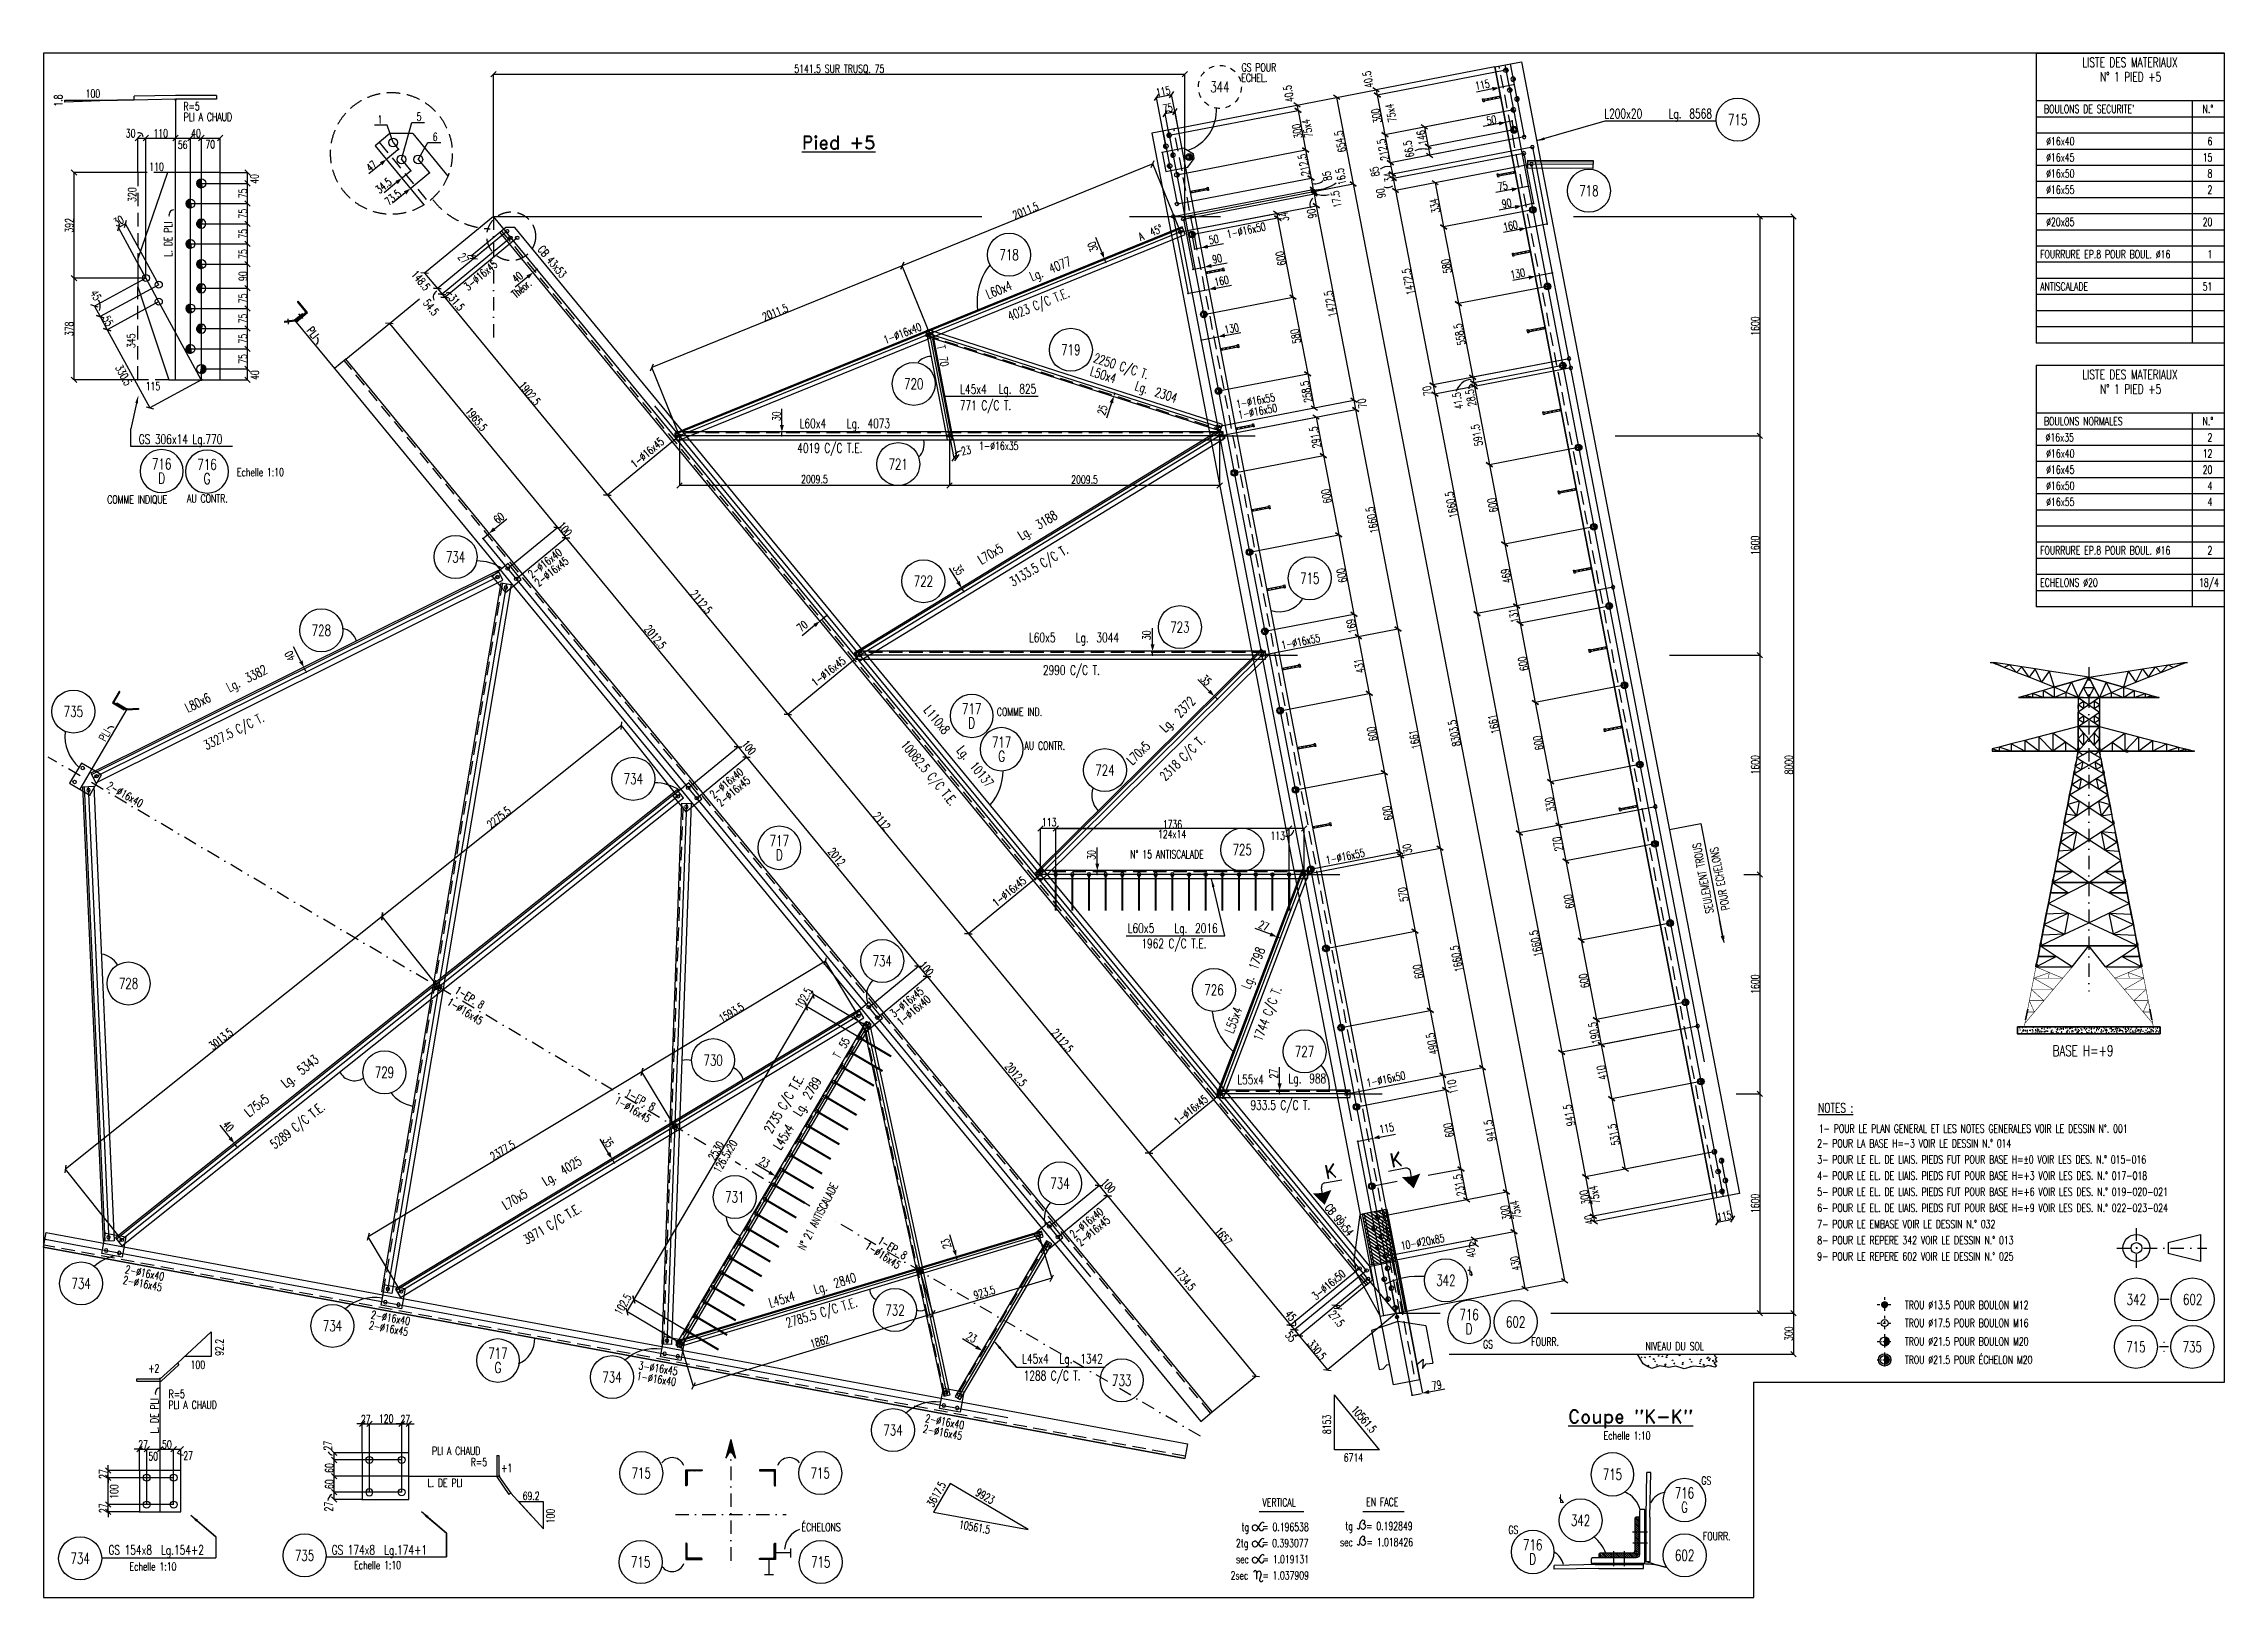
# Model space of a CAD drawing. Extents: x 686686 to 702906, y -4957 to 6593.
import ezdxf
from ezdxf.enums import TextEntityAlignment as Align

# ---------------------------------------------------------------- set-up
doc = ezdxf.new("R2010")
doc.units = 0
doc.header["$LTSCALE"] = 200
doc.header["$MEASUREMENT"] = 0
doc.linetypes.add('DASHDOT', pattern=[1, 0.5, -0.25, 0, -0.25])
doc.linetypes.add('DASHED', pattern=[0.75, 0.5, -0.25])
doc.layers.get('0').update_dxf_attribs({"linetype": 'CONTINUOUS'})
for name, color, linetype in [('035B', 7, 'CONTINUOUS'), ('ASSI', 6, 'CONTINUOUS'), ('BOLLINI_1', 7, 'CONTINUOUS'), ('BOLLINI_5', 7, 'CONTINUOUS'), ('Echelon', 1, 'CONTINUOUS'), ('FORI', 2, 'CONTINUOUS'), ('LINEA-MEDIA', 7, 'CONTINUOUS'), ('LINEA_ANG', 2, 'CONTINUOUS'), ('LINEE_PIASTRA', 2, 'CONTINUOUS'), ('LINEE_PIASTRE', 2, 'CONTINUOUS'), ('LM', 7, 'CONTINUOUS'), ('LP', 3, 'CONTINUOUS'), ('LS', 7, 'CONTINUOUS'), ('LSP', 3, 'CONTINUOUS'), ('MZ', 6, 'DASHDOT'), ('NOTATION', 2, 'CONTINUOUS'), ('PIASTRE', 5, 'CONTINUOUS'), ('PIEGA', 4, 'CONTINUOUS'), ('PIEGA_C_103_50', 7, 'CONTINUOUS'), ('PIEGA_C_3468_50', 7, 'CONTINUOUS'), ('PIEGA_C_4268_50', 7, 'CONTINUOUS'), ('QT_MAL', 7, 'CONTINUOUS'), ('QT_MPR', 7, 'CONTINUOUS'), ('QT_MSP', 7, 'CONTINUOUS'), ('TESTI_A_P', 7, 'CONTINUOUS'), ('TRAT-Y', 7, 'DASHED')]:
    doc.layers.add(name, color=color, linetype=linetype)
doc.styles.add('MONO', font='romans.shx', dxfattribs={"width": 0.7})
doc.styles.add('PIEGATI', font='ROMANS8.shx', dxfattribs={"width": 0.7})
doc.styles.add('QUOTE', font='ROMANS8.SHX', dxfattribs={"width": 0.7})
doc.styles.add('RD', font='ROMAND8.SHX', dxfattribs={"width": 0.7})
doc.styles.add('RQL', font='ROMANS8.SHX', dxfattribs={"width": 0.7})
doc.styles.add('RS', font='ROMANS8.shx', dxfattribs={"width": 0.7})
doc.styles.get("Standard").update_dxf_attribs({"font": 'ROMANS8.SHX', "width": 0.7})
doc.dimstyles.new('FRECCE1', dxfattribs={"dimtxt": 60, "dimasz": 6.66, "dimexe": 0, "dimexo": 0, "dimgap": 1, "dimtad": 1, "dimzin": 0, "dimdsep": 46, "dimtxsty": 'RS', "dimblk1": 'QUOTP', "dimblk2": 'QUOTF', "dimsah": 1, "dimcen": 0, "dimclrd": 2, "dimclre": 2, "dimclrt": 7, "dimadec": 0, "dimazin": 0, "dimtfac": 1, "dimtix": 1, "dimtmove": 2, "dimatfit": 3, "dimldrblk": 'QUOTP', "dimfxl": 1, "dimtolj": 1, "dimtzin": 0, "dimarcsym": 0})
doc.dimstyles.new('TRATTO', dxfattribs={"dimscale": 0, "dimtxt": 60, "dimasz": 40, "dimexe": 0, "dimexo": 0, "dimgap": 5, "dimtad": 1, "dimrnd": 0.5, "dimdsep": 46, "dimtxsty": 'RS', "dimblk1": 'OBLIQUE', "dimblk2": 'OBLIQUE', "dimsah": 1, "dimcen": 0.09, "dimclrd": 2, "dimclre": 2, "dimclrt": 7, "dimadec": 0, "dimazin": 0, "dimtfac": 1, "dimtix": 1, "dimtmove": 2, "dimatfit": 3, "dimfxl": 1, "dimtolj": 1, "dimtzin": 0, "dimarcsym": 0})
pattern_1 = [(45, (-502779.786, -7314.983), (-7.07106781, 7.07106781), [])]

msp = doc.modelspace()

# ---------------------------------------------------------------- texts
at = {"color": 7, "style": 'RS', "width": 0.7}
for p in [(687641.997, 5009.024), (687539.938, -3738.693)]:
    msp.add_text('L. DE PLI', height=60, rotation=90, dxfattribs=at).set_placement(p)
for s, p in [('L. DE PLI', (689541.022, -4136.142)), ('ÉCHELONS', (692323.221, -4465.492))]:
    msp.add_text(s, height=60, dxfattribs=at).set_placement(p)
at = {"layer": '035B', "style": 'MONO', "width": 0.7}
msp.add_text('L', height=60, dxfattribs=at).set_placement((697960.794, -4252.081))
at = {"layer": 'LINEA-MEDIA', "style": 'RS', "width": 0.7}
for s, p in [('VERTICAL', (695751.277, -4281.424)), ('EN FACE', (696522.854, -4278.593)), ('2tg   = 0.393077', (695554.418, -4584.062)), ('tg   = 0.196538', (695595.889, -4464.06)), ('sec   = 1.018426', (696328.364, -4576.819)), ('tg   = 0.192849', (696368.191, -4456.817)), ('sec   = 1.019131', (695554.859, -4704.063)), ('2sec   = 1.037909', (695514.795, -4824.065))]:
    msp.add_text(s, height=60.0007, dxfattribs=at).set_placement(p)
at = {"layer": 'LM', "style": 'RD', "width": 0.7}
for s, p in [('LISTE DES MATERIAUX', (702204.417, 6453.68)), ('N%%D 1 PIED +5', (702208.332, 6345.678)), ('LISTE DES MATERIAUX', (702204.417, 4132.538)), ('N%%D 1 PIED +5', (702208.332, 4024.535))]:
    msp.add_text(s, height=69.993, dxfattribs=at).set_placement(p, align=Align.MIDDLE)
at = {"layer": 'LM', "color": 0, "style": 'RS', "width": 0.7}
msp.add_text('1- POUR LE PLAN GENERAL ET LES NOTES GENERALES VOIR LE DESSIN N%%D. 001', height=60, dxfattribs=at).set_placement((699889.602, -1503.033))
at = {"layer": 'LM', "style": 'RS', "width": 0.7}
for s, p in [('2- POUR LA BASE H=-3 VOIR LE DESSIN N.° 014', (699877.99, -1612.523)), ('3- POUR LE EL. DE LIAIS. PIEDS FUT POUR BASE H=%%P0 VOIR LES DES. N.° 015-016', (699877.99, -1732.523)), ('4- POUR LE EL. DE LIAIS. PIEDS FUT POUR BASE H=+3 VOIR LES DES. N.° 017-018', (699877.99, -1852.523)), ('5- POUR LE EL. DE LIAIS. PIEDS FUT POUR BASE H=+6 VOIR LES DES. N.° 019-020-021', (699877.99, -1972.523)), ('6- POUR LE EL. DE LIAIS. PIEDS FUT POUR BASE H=+9 VOIR LES DES. N.° 022-023-024', (699877.99, -2092.523)), ('7- POUR LE EMBASE VOIR LE DESSIN N.° 032', (699877.99, -2212.523)), ('8- POUR LE REPERE 342 VOIR LE DESSIN N.° 013', (699877.99, -2332.523)), ('9- POUR LE REPERE 602 VOIR LE DESSIN N.° 025', (699877.99, -2452.523))]:
    msp.add_text(s, height=60, dxfattribs=at).set_placement(p)
at = {"layer": 'LM', "linetype": 'ByBlock', "style": 'RS', "width": 0.7}
for s, p in [('TROU %%C13.5 POUR BOULON M12', (700529.583, -2813.836)), ('TROU %%C17.5 POUR BOULON M16', (700529.621, -2947.619)), ('TROU %%C21.5 POUR BOULON M20', (700529.621, -3084.445)), ('TROU %%C21.5 POUR ÉCHELON M20', (700529.595, -3221.272))]:
    msp.add_text(s, height=60, dxfattribs=at).set_placement(p)
at = {"layer": 'LM', "char_height": 59.9916, "style": 'RD'}
for s, insert, attachment_point in [("BOULONS DE SECURITE'", (701564.52, 6106.773), 4), ('N.°', (702823.12, 6106.773), 6), ('BOULONS NORMALES', (701564.52, 3785.631), 4), ('N.°', (702823.12, 3785.631), 6)]:
    msp.add_mtext(s, dxfattribs=dict(at, insert=insert, attachment_point=attachment_point))
at = {"layer": 'LS', "color": 7, "style": 'RS', "width": 0.7}
for s, rotation, p in [('1.8', 90, (686795.239, 6169.358)), ('PLI', 308.2926641, (688687.527, 4444.085)), ('PLI', 60.4750294, (687139.599, 1450.843)), ('92.2', 90, (687993.16, -3098.726)), ('100', 90, (690455.05, -4353.109))]:
    msp.add_text(s, height=60, rotation=rotation, dxfattribs=at).set_placement(p, align=Align.MIDDLE)
for s, p in [('100', (687052.288, 6221.008)), ('100', (687833.16, -3227.926)), ('69.2', (690312.038, -4202.946))]:
    msp.add_text(s, height=60, dxfattribs=at).set_placement(p, align=Align.MIDDLE)
at = {"layer": 'LS', "color": 3, "style": 'RD'}
for s, p in [('%%UPied +5', (692598.784, 5857.397)), ('%%UCoupe "K-K"', (698489.344, -3629.576, -3346.012))]:
    msp.add_text(s, height=100, dxfattribs=at).set_placement(p, align=Align.MIDDLE)
at = {"layer": 'LS', "color": 7, "style": 'RS', "width": 0.7}
for s, height, p in [('∅16x40', 59.9916, (701580.492, 5836.828)), ('∅16x45', 59.9916, (701580.492, 5716.828)), ('∅16x50', 59.9916, (701580.492, 5596.845)), ('∅16x55', 59.9916, (701580.492, 5476.878)), ('∅20x85', 59.9916, (701580.492, 5236.912)), ('FOURRURE EP.8 POUR BOUL. %%C16', 59.9916, (701535.839, 4996.895)), ('ANTISCALADE', 59.9916, (701535.839, 4756.912)), ('∅16x35', 59.9916, (701576.281, 3635.611)), ('∅16x40', 59.9916, (701580.492, 3515.685)), ('Echelle 1:10', 60, (688124.019, 3377.201)), ('∅16x45', 59.9916, (701580.492, 3395.685)), ('∅16x50', 59.9916, (701580.492, 3275.719)), ('∅16x55', 59.9916, (701580.492, 3155.736)), ('FOURRURE EP.8 POUR BOUL. %%C16', 59.9916, (701535.839, 2795.736)), ('ECHELONS %%C20', 59.9916, (701535.839, 2555.753)), ('NIVEAU DU SOL', 60, (698601.006, -3120.356)), ('Echelle 1:10', 60, (698288.65, -3784.573)), ('6714', 60, (696355.825, -3948.361)), ('Echelle 1:10', 60, (687324.309, -4757.909)), ('Echelle 1:10', 60, (688995.077, -4747.25))]:
    msp.add_text(s, height=height, dxfattribs=at).set_placement(p)
for s, height, p in [('6', 59.992, (702816.831, 5836.828)), ('15', 59.9916, (702816.831, 5716.828)), ('8', 59.992, (702816.831, 5596.845)), ('2', 59.992, (702816.831, 5476.878)), ('20', 59.9916, (702816.831, 5236.912)), ('1', 59.992, (702816.831, 4996.929)), ('51', 59.9916, (702816.831, 4756.945)), ('12', 59.9916, (702816.831, 3515.685)), ('2', 59.992, (702816.831, 3635.669)), ('20', 59.9916, (702816.831, 3395.685)), ('4', 59.992, (702816.831, 3275.719)), ('4', 59.992, (702816.831, 3155.736)), ('2', 59.992, (702816.831, 2795.769)), ('18/4', 59.9916, (702865.11, 2555.786))]:
    msp.add_text(s, height=height, dxfattribs=at).set_placement(p, align=Align.RIGHT)
at = {"layer": 'LS', "color": 2, "style": 'RS', "width": 0.7}
for s, p in [('110', (687525.657, 5676.847)), ('115', (687499.102, 4046.239))]:
    msp.add_text(s, height=60, dxfattribs=at).set_placement(p, align=Align.MIDDLE)
for s, p in [('320', (687344.131, 5470.166)), ('345', (687336.234, 4383.376))]:
    msp.add_text(s, height=60, rotation=90, dxfattribs=at).set_placement(p, align=Align.MIDDLE)
at = {"layer": 'LS', "color": 3, "style": 'RD'}
for p in [(696257.184, -1790.855), (696743.586, -1702.855)]:
    msp.add_text('K', height=100, rotation=10.9154326, dxfattribs=at).set_placement(p, align=Align.MIDDLE)
at = {"layer": 'LS', "color": 7, "style": 'RS', "width": 0.7}
for s, rotation, p in [('10561.5', 311.2502892, (696407.318, -3565.151)), ('8153', 90, (696260.683, -3744.033)), ('3617.5', 60.383661, (693302.83, -4292.409)), ('9923', 330.383661, (693611.172, -4195.339)), ('10561.5', 349.7886777, (693490.291, -4443.684))]:
    msp.add_text(s, height=60, rotation=rotation, dxfattribs=at).set_placement(p)
at = {"layer": 'LS', "char_height": 60, "attachment_point": 5, "style": 'RS'}
for s, insert, width in [('\\A1;1', (689187.662, 6028.311), 106.9967), ('\\A1;5', (689478.519, 6049.44), 68.49649), ('\\A1;6', (689598.45, 5899.458), 68.49649)]:
    msp.add_mtext(s, dxfattribs=dict(at, insert=insert, width=width))
at = {"layer": 'LS', "color": 3, "insert": (701854.429, -893.7), "char_height": 80, "attachment_point": 5, "style": 'RD'}
msp.add_mtext('BASE H=+9', dxfattribs=at)
at = {"layer": 'NOTATION', "color": 0, "style": 'RS', "width": 0.7}
msp.add_text('%%uNOTES :', height=70, dxfattribs=at).set_placement((699883.446, -1353.231))
at = {"layer": 'QT_MPR', "color": 7, "style": 'RS', "width": 0.7}
msp.add_text('N° 15 ANTISCALADE', height=60, dxfattribs=at).set_placement((694767.945, 536.363))
for s, rotation, p in [('SEULEMENT TROUS', 100.9154326, (699108.76, 133.562)), ('POUR ECHELONS', 100.9154326, (699227.711, 156.501)), ('N° 21 ANTISCALADE', 62.849647, (692346.936, -2382.669))]:
    msp.add_text(s, height=60, rotation=rotation, dxfattribs=at).set_placement(p)
at = {"layer": 'TESTI_A_P', "style": 'RS', "width": 0.7}
for s, p in [(' ECHEL.', (695565.266, 6308.04)), ('GS POUR', (695595.996, 6385.95)), ('COMME INDIQUE', (687159.093, 3174.162)), ('AU CONTR.', (687752.686, 3181.567)), ('COMME IND.', (693776.094, 1595.604)), ('AU CONTR.', (693981.136, 1343.739)), ('L', (697287.648, -2558.838)), ('GS', (697392.624, -3106.438)), ('FOURR.', (697751.519, -3086.657)), ('GS', (699015.668, -4119.337)), ('GS', (697580.562, -4486.044)), ('FOURR.', (699027.656, -4532.528))]:
    msp.add_text(s, height=60, dxfattribs=at).set_placement(p)
at = {"layer": 'TESTI_A_P', "style": 'RS', "width": 0.65}
msp.add_text('Théor.', height=60, rotation=40.6146642, dxfattribs=at).set_placement((690199.551, 4697.122))

# ---------------------------------------------------------------- blocks, each defined once
blk = doc.blocks.new('MRKR_98')
blk.add_point((0, 0))
at = {"color": 7, "style": 'QUOTE', "width": 0.5, "flags": 1}
for tag, p in [('AUX2', (3.71, 4.93)), ('NFORI', (3.72, 5.3)), ('TI', (3.73, 6.83)), ('AUX1', (3.73, 4.19)), ('DI_S', (3.73, 6.42)), ('D_S', (3.73, 6.02)), ('E_S', (3.73, 5.68)), ('FAM', (3.73, 4.55)), ('COMMESSA', (3.73, 3.85)), ('MD', (3.73, 3.51)), ('MP', (3.73, 3.16)), ('LARGHEZZA', (3.73, 2.82)), ('SPESSORE', (3.73, 2.48)), ('NP', (3.73, 2.14)), ('SV', (3.73, 1.79)), ('PESO', (3.73, 1.45)), ('QUA', (3.73, 1.11)), ('LUN', (3.73, 0.76)), ('PROF', (3.73, 0.42)), ('POS', (3.73, 0.08))]:
    blk.add_attdef(tag, p, '', height=0.2, dxfattribs=at)
at = {"color": 7, "flags": 1}
for tag, p in [('LAV1', (5.26, 6.88)), ('LAV2', (5.26, 6.55)), ('LAV3', (5.26, 6.21)), ('LAV4', (5.26, 5.88)), ('LAV5', (5.26, 5.55)), ('LAV6', (5.26, 5.21)), ('LAV7', (5.26, 4.88)), ('LAV8', (5.26, 4.55)), ('LAV9', (5.26, 4.21)), ('LAV10', (5.26, 3.88))]:
    blk.add_attdef(tag, p, '', height=0.2, dxfattribs=at)
blk = doc.blocks.new('20')
at = {"color": 0}
for p, q in [((0, 0.98), (0.02, 1)), ((0, 0.94), (0.06, 1)), ((1, -0.01), (0, 0.99)), ((0, 0.89), (0.1, 0.99)), ((0, 0.85), (0.14, 0.99)), ((0, 0.8), (0.18, 0.98)), ((0, 0.76), (0.22, 0.98)), ((0, 0.71), (0.25, 0.97)), ((0, 0.67), (0.29, 0.96)), ((1, -0.05), (0, 0.95)), ((0, 0.62), (0.32, 0.95)), ((0, 0.58), (0.36, 0.93)), ((0, 0.53), (0.39, 0.92)), ((0, 0.49), (0.42, 0.91)), ((1, -0.09), (0, 0.9)), ((0, 0.44), (0.45, 0.89)), ((0, 0.4), (0.48, 0.88)), ((0.99, -0.13), (0, 0.86)), ((0, 0.35), (0.51, 0.86)), ((0, 0.31), (0.54, 0.84)), ((0, 0.26), (0.56, 0.83)), ((0.99, -0.17), (0, 0.81)), ((0, 0.22), (0.59, 0.81)), ((0, 0.17), (0.61, 0.79)), ((0.98, -0.21), (0, 0.77)), ((0, 0.13), (0.64, 0.77)), ((0, 0.08), (0.66, 0.75)), ((0, 0.04), (0.69, 0.73)), ((0.97, -0.25), (0, 0.72)), ((0, -0.01), (0.71, 0.7)), ((0.96, -0.28), (0, 0.68)), ((0, -0.05), (0.73, 0.68)), ((0, -0.1), (0.75, 0.66)), ((0.95, -0.32), (0, 0.63)), ((0, -0.14), (0.77, 0.63)), ((0, -0.19), (0.79, 0.61)), ((0.94, -0.35), (0, 0.59)), ((0, -0.23), (0.81, 0.58)), ((0, -0.28), (0.83, 0.56)), ((0.92, -0.38), (0, 0.54)), ((0, -0.32), (0.85, 0.53)), ((0.91, -0.41), (0, 0.5)), ((0, -0.36), (0.87, 0.5)), ((0, -0.41), (0.88, 0.47)), ((0.9, -0.44), (0, 0.45)), ((0, -0.45), (0.9, 0.44)), ((0.88, -0.47), (0, 0.41)), ((0, -0.5), (0.91, 0.41)), ((0, -0.54), (0.92, 0.38)), ((0.87, -0.5), (0, 0.36)), ((0, -0.59), (0.94, 0.35)), ((0.85, -0.53), (0, 0.32)), ((0, -0.63), (0.95, 0.31)), ((0, -0.68), (0.96, 0.28)), ((0.83, -0.56), (0, 0.27)), ((0, -0.72), (0.97, 0.25)), ((0.81, -0.58), (0, 0.23)), ((0, -0.77), (0.98, 0.21)), ((0.79, -0.61), (0, 0.18)), ((0, -0.81), (0.99, 0.17)), ((0.77, -0.63), (0, 0.14)), ((0, -0.86), (0.99, 0.13)), ((0.75, -0.66), (0, 0.09)), ((0, -0.9), (1, 0.09)), ((0.73, -0.68), (0, 0.05)), ((0, -0.95), (1, 0.05)), ((0.71, -0.7), (0, 0.01)), ((0, -0.99), (1, 0.01)), ((1, 0.04), (0.04, 1)), ((1, 0.09), (0.09, 1)), ((0.99, 0.14), (0.14, 0.99)), ((0.98, 0.19), (0.19, 0.98)), ((0.97, 0.25), (0.25, 0.97)), ((0.95, 0.31), (0.31, 0.95)), ((0.92, 0.38), (0.38, 0.92)), ((0.88, 0.47), (0.47, 0.88)), ((0.81, 0.59), (0.59, 0.81)), ((0.69, -0.73), (0, -0.04)), ((0.66, -0.75), (0, -0.08)), ((0.64, -0.77), (0, -0.13)), ((0.61, -0.79), (0, -0.17)), ((0.59, -0.81), (0, -0.22)), ((0.56, -0.83), (0, -0.26)), ((0.54, -0.84), (0, -0.31)), ((0.51, -0.86), (0, -0.35)), ((0.48, -0.88), (0, -0.4)), ((0.45, -0.89), (0, -0.44)), ((0.42, -0.91), (0, -0.49)), ((0.39, -0.92), (0, -0.53)), ((0.36, -0.93), (0, -0.58)), ((0.32, -0.95), (0, -0.62)), ((0.29, -0.96), (0, -0.67)), ((0.25, -0.97), (0, -0.71)), ((0.22, -0.98), (0, -0.76)), ((0.18, -0.98), (0, -0.8)), ((0.14, -0.99), (0, -0.85)), ((0.1, -0.99), (0, -0.89)), ((0.04, -1), (1, -0.04)), ((0.09, -1), (1, -0.09)), ((0.14, -0.99), (0.99, -0.14)), ((0.19, -0.98), (0.98, -0.19)), ((0.25, -0.97), (0.97, -0.25)), ((0.31, -0.95), (0.95, -0.31)), ((0.38, -0.92), (0.92, -0.38)), ((0.47, -0.88), (0.88, -0.47)), ((0.59, -0.81), (0.81, -0.59))]:
    blk.add_line(p, q, dxfattribs=at)
blk.add_line((0, 1), (0, -1))
blk.add_circle((0, 0), 1)
blk = doc.blocks.new('ASSE98')
blk.add_line((0, 0), (1, 0))
at = {"color": 7, "style": 'QUOTE', "width": 0.5, "flags": 1}
for tag, p in [('TI', (1.3831, 6.8273)), ('DI_S', (1.3831, 6.4218)), ('D_S', (1.3831, 6.0209)), ('E_S', (1.3831, 5.6806)), ('NFORI', (1.3645, 5.2979)), ('ALAR', (1.3635, 4.9325)), ('FAM', (1.3775, 4.5465)), ('ALA', (1.3831, 4.1926)), ('DISP2', (1.3831, 3.8497)), ('DISP1', (1.3831, 3.5069)), ('PINZAF', (1.3831, 3.164)), ('PINZAI', (1.3831, 2.8211)), ('TRP', (1.3831, 2.4783)), ('NP', (1.3831, 2.1354)), ('SV', (1.3831, 1.7926)), ('PESO', (1.3831, 1.4497)), ('QUA', (1.3831, 1.1069)), ('LUN', (1.3831, 0.764)), ('PROF', (1.3831, 0.4211)), ('POS', (1.3831, 0.0783))]:
    blk.add_attdef(tag, p, '', height=0.2, dxfattribs=at)
at = {"color": 7, "flags": 1}
for tag, p in [('LAV1', (3.0743, 6.8285)), ('LAV2', (3.0743, 6.4951)), ('LAV3', (3.0743, 6.1618)), ('LAV4', (3.0743, 5.8285)), ('LAV5', (3.0743, 5.4951)), ('LAV6', (3.0743, 5.1618)), ('LAV7', (3.0743, 4.8285)), ('LAV8', (3.0743, 4.4951)), ('LAV9', (3.0743, 4.1618)), ('LAV10', (3.0743, 3.8285))]:
    blk.add_attdef(tag, p, '', height=0.2, dxfattribs=at)
blk = doc.blocks.new('P20')
at = {"color": 0}
for p, q in [((0, 0.98), (0.02, 1)), ((0, 0.94), (0.06, 1)), ((1, -0.01), (0, 0.99)), ((0, 0.89), (0.1, 0.99)), ((0, 0.85), (0.14, 0.99)), ((0, 0.8), (0.18, 0.98)), ((0, 0.76), (0.22, 0.98)), ((0, 0.71), (0.25, 0.97)), ((0, 0.67), (0.29, 0.96)), ((1, -0.05), (0, 0.95)), ((0, 0.62), (0.32, 0.95)), ((0, 0.58), (0.36, 0.93)), ((0, 0.53), (0.39, 0.92)), ((0, 0.49), (0.42, 0.91)), ((1, -0.09), (0, 0.9)), ((0, 0.44), (0.45, 0.89)), ((0, 0.4), (0.48, 0.88)), ((0.99, -0.13), (0, 0.86)), ((0, 0.35), (0.51, 0.86)), ((0, 0.31), (0.54, 0.84)), ((0, 0.26), (0.56, 0.83)), ((0.99, -0.17), (0, 0.81)), ((0, 0.22), (0.59, 0.81)), ((0, 0.17), (0.61, 0.79)), ((0.98, -0.21), (0, 0.77)), ((0, 0.13), (0.64, 0.77)), ((0, 0.08), (0.66, 0.75)), ((0, 0.04), (0.69, 0.73)), ((0.97, -0.25), (0, 0.72)), ((0, -0.01), (0.71, 0.7)), ((0.96, -0.28), (0, 0.68)), ((0, -0.05), (0.73, 0.68)), ((0, -0.1), (0.75, 0.66)), ((0.95, -0.32), (0, 0.63)), ((0, -0.14), (0.77, 0.63)), ((0, -0.19), (0.79, 0.61)), ((0.94, -0.35), (0, 0.59)), ((0, -0.23), (0.81, 0.58)), ((0, -0.28), (0.83, 0.56)), ((0.92, -0.38), (0, 0.54)), ((0, -0.32), (0.85, 0.53)), ((0.91, -0.41), (0, 0.5)), ((0, -0.36), (0.87, 0.5)), ((0, -0.41), (0.88, 0.47)), ((0.9, -0.44), (0, 0.45)), ((0, -0.45), (0.9, 0.44)), ((0.88, -0.47), (0, 0.41)), ((0, -0.5), (0.91, 0.41)), ((0, -0.54), (0.92, 0.38)), ((0.87, -0.5), (0, 0.36)), ((0, -0.59), (0.94, 0.35)), ((0.85, -0.53), (0, 0.32)), ((0, -0.63), (0.95, 0.31)), ((0, -0.68), (0.96, 0.28)), ((0.83, -0.56), (0, 0.27)), ((0, -0.72), (0.97, 0.25)), ((0.81, -0.58), (0, 0.23)), ((0, -0.77), (0.98, 0.21)), ((0.79, -0.61), (0, 0.18)), ((0, -0.81), (0.99, 0.17)), ((0.77, -0.63), (0, 0.14)), ((0, -0.86), (0.99, 0.13)), ((0.75, -0.66), (0, 0.09)), ((0, -0.9), (1, 0.09)), ((0.73, -0.68), (0, 0.05)), ((0, -0.95), (1, 0.05)), ((0.71, -0.7), (0, 0.01)), ((0, -0.99), (1, 0.01)), ((1, 0.04), (0.04, 1)), ((1, 0.09), (0.09, 1)), ((0.99, 0.14), (0.14, 0.99)), ((0.98, 0.19), (0.19, 0.98)), ((0.97, 0.25), (0.25, 0.97)), ((0.95, 0.31), (0.31, 0.95)), ((0.92, 0.38), (0.38, 0.92)), ((0.88, 0.47), (0.47, 0.88)), ((0.81, 0.59), (0.59, 0.81)), ((0.69, -0.73), (0, -0.04)), ((0.66, -0.75), (0, -0.08)), ((0.64, -0.77), (0, -0.13)), ((0.61, -0.79), (0, -0.17)), ((0.59, -0.81), (0, -0.22)), ((0.56, -0.83), (0, -0.26)), ((0.54, -0.84), (0, -0.31)), ((0.51, -0.86), (0, -0.35)), ((0.48, -0.88), (0, -0.4)), ((0.45, -0.89), (0, -0.44)), ((0.42, -0.91), (0, -0.49)), ((0.39, -0.92), (0, -0.53)), ((0.36, -0.93), (0, -0.58)), ((0.32, -0.95), (0, -0.62)), ((0.29, -0.96), (0, -0.67)), ((0.25, -0.97), (0, -0.71)), ((0.22, -0.98), (0, -0.76)), ((0.18, -0.98), (0, -0.8)), ((0.14, -0.99), (0, -0.85)), ((0.1, -0.99), (0, -0.89)), ((0.04, -1), (1, -0.04)), ((0.09, -1), (1, -0.09)), ((0.14, -0.99), (0.99, -0.14)), ((0.19, -0.98), (0.98, -0.19)), ((0.25, -0.97), (0.97, -0.25)), ((0.31, -0.95), (0.95, -0.31)), ((0.38, -0.92), (0.92, -0.38)), ((0.47, -0.88), (0.88, -0.47)), ((0.59, -0.81), (0.81, -0.59))]:
    blk.add_line(p, q, dxfattribs=at)
for radius in [1.5, 1]:
    blk.add_circle((0, 0), radius)
blk = doc.blocks.new('16')
blk.add_circle((0, 0), 1)
blk = doc.blocks.new('_OBLIQUE')
at = {"color": 0, "linetype": 'ByBlock'}
blk.add_line((-0.5, -0.5), (0.5, 0.5), dxfattribs=at)
blk = doc.blocks.new('*D18')
at = {"layer": 'LS', "color": 2, "lineweight": -2, "transparency": 16777216}
for p, q in [((690033, 5308), (690033, 6365)), ((690033, 6365), (695175, 6365)), ((695175, 5308), (695175, 6365))]:
    blk.add_line(p, q, dxfattribs=at)
at = {"layer": 'LS', "color": 2, "lineweight": -2, "transparency": 16777216, "xscale": 40, "yscale": 40, "zscale": 40, "rotation": 180}
blk.add_blockref('_OBLIQUE', (690033, 6365), dxfattribs=at)
at = {"layer": 'LS', "color": 2, "lineweight": -2, "transparency": 16777216, "xscale": 40, "yscale": 40, "zscale": 40}
blk.add_blockref('_OBLIQUE', (695175, 6365), dxfattribs=at)
at = {"layer": 'LS', "color": 7, "transparency": 16777216, "insert": (692604, 6403), "char_height": 60, "attachment_point": 5, "style": 'RS'}
blk.add_mtext('\\A1;5141.5 SUR TRUSQ. 75', dxfattribs=at)
blk = doc.blocks.new('A$C6E393FD9')
at = {"layer": 'Echelon', "color": 3}
blk.add_lwpolyline([(3, 0), (0, 20), (169, 41), (168, 47), (178, 48), (182, 17), (172, 16), (171, 22), (3, 0)], close=True, dxfattribs=at)
at = {"layer": 'MZ', "ltscale": 0.2}
blk.add_line((1, 10), (180, 33), dxfattribs=at)
blk = doc.blocks.new('QUOTP')
at = {"layer": 'ASSI', "color": 2, "const_width": 1.07}
blk.add_lwpolyline([(-0.5, 0, 1), (0.5, 0, 1)], format="xyb", close=True, dxfattribs=at)
blk = doc.blocks.new('QUOTF')
at = {"layer": 'LS', "color": 2}
blk.add_line((7.5, 0), (25.5, 0), dxfattribs=at)
blk.add_solid([(7.5, 2.25), (0, 0), (7.5, -2.25)], dxfattribs=at)
blk = doc.blocks.new('*D19')
at = {"layer": 'QT_MAL', "color": 2, "lineweight": -2, "transparency": 16777216}
for p, q in [((697560, 6008), (697560, 6008)), ((697603, 6016), (697567, 6009)), ((697609, 6018), (697609, 6018))]:
    blk.add_line(p, q, dxfattribs=at)
at = {"layer": 'QT_MAL', "color": 2, "lineweight": -2, "transparency": 16777216, "xscale": 6.66, "yscale": 6.66, "zscale": 6.66}
for name, p, rotation in [('QUOTF', (697560, 6008), 190.9154326102406), ('QUOTP', (697609, 6018), 10.91543261024063)]:
    blk.add_blockref(name, p, dxfattribs=dict(at, rotation=rotation))
at = {"layer": 'QT_MAL', "color": 7, "transparency": 16777216, "insert": (697455, 6024), "char_height": 60, "attachment_point": 5, "rotation": 10.9154, "style": 'RS'}
blk.add_mtext('\\A1;50', dxfattribs=at)
blk = doc.blocks.new('*D20')
at = {"layer": 'LS', "color": 2, "lineweight": -2, "transparency": 16777216}
for p, q in [((698066, 5308), (699701, 5308)), ((699701, 5308), (699701, -2845)), ((697897, -2845), (699701, -2845))]:
    blk.add_line(p, q, dxfattribs=at)
at = {"layer": 'LS', "color": 2, "lineweight": -2, "transparency": 16777216, "xscale": 40, "yscale": 40, "zscale": 40}
for p, rotation in [((699701, 5308), 90), ((699701, -2845), 270)]:
    blk.add_blockref('_OBLIQUE', p, dxfattribs=dict(at, rotation=rotation))
at = {"layer": 'LS', "color": 7, "transparency": 16777216, "insert": (699666, 1232), "char_height": 60, "attachment_point": 5, "rotation": 90, "style": 'RS'}
blk.add_mtext('\\A1;8000', dxfattribs=at)
blk = doc.blocks.new('*D21')
at = {"layer": 'LS', "color": 2, "lineweight": -2, "transparency": 16777216}
for p, q in [((698066, 5308), (699451, 5308)), ((699451, 5308), (699451, 3678)), ((698376, 3678), (699451, 3678))]:
    blk.add_line(p, q, dxfattribs=at)
at = {"layer": 'LS', "color": 2, "lineweight": -2, "transparency": 16777216, "xscale": 40, "yscale": 40, "zscale": 40}
for p, rotation in [((699451, 5308), 90), ((699451, 3678), 270)]:
    blk.add_blockref('_OBLIQUE', p, dxfattribs=dict(at, rotation=rotation))
at = {"layer": 'LS', "color": 7, "transparency": 16777216, "insert": (699416, 4493), "char_height": 60, "attachment_point": 5, "rotation": 90, "style": 'RS'}
blk.add_mtext('\\A1;1600', dxfattribs=at)
blk = doc.blocks.new('*D22')
at = {"layer": 'LS', "color": 2, "lineweight": -2, "transparency": 16777216}
for p, q in [((698376, 3678), (699451, 3678)), ((699451, 3678), (699451, 2047)), ((698778, 2047), (699451, 2047))]:
    blk.add_line(p, q, dxfattribs=at)
at = {"layer": 'LS', "color": 2, "lineweight": -2, "transparency": 16777216, "xscale": 40, "yscale": 40, "zscale": 40}
for p, rotation in [((699451, 3678), 90), ((699451, 2047), 270)]:
    blk.add_blockref('_OBLIQUE', p, dxfattribs=dict(at, rotation=rotation))
at = {"layer": 'LS', "color": 7, "transparency": 16777216, "insert": (699416, 2863), "char_height": 60, "attachment_point": 5, "rotation": 90, "style": 'RS'}
blk.add_mtext('\\A1;1600', dxfattribs=at)
blk = doc.blocks.new('*D23')
at = {"layer": 'LS', "color": 2, "lineweight": -2, "transparency": 16777216}
for p, q in [((698778, 2047), (699451, 2047)), ((699451, 2047), (699451, 417)), ((699331, 417), (699451, 417))]:
    blk.add_line(p, q, dxfattribs=at)
at = {"layer": 'LS', "color": 2, "lineweight": -2, "transparency": 16777216, "xscale": 40, "yscale": 40, "zscale": 40}
for p, rotation in [((699451, 2047), 90), ((699451, 417), 270)]:
    blk.add_blockref('_OBLIQUE', p, dxfattribs=dict(at, rotation=rotation))
at = {"layer": 'LS', "color": 7, "transparency": 16777216, "insert": (699416, 1232), "char_height": 60, "attachment_point": 5, "rotation": 90, "style": 'RS'}
blk.add_mtext('\\A1;1600', dxfattribs=at)
blk = doc.blocks.new('*D24')
at = {"layer": 'LS', "color": 2, "lineweight": -2, "transparency": 16777216}
for p, q in [((699331, 417), (699451, 417)), ((699451, 417), (699451, -1214)), ((699274, -1214), (699451, -1214))]:
    blk.add_line(p, q, dxfattribs=at)
at = {"layer": 'LS', "color": 2, "lineweight": -2, "transparency": 16777216, "xscale": 40, "yscale": 40, "zscale": 40}
for p, rotation in [((699451, 417), 90), ((699451, -1214), 270)]:
    blk.add_blockref('_OBLIQUE', p, dxfattribs=dict(at, rotation=rotation))
at = {"layer": 'LS', "color": 7, "transparency": 16777216, "insert": (699416, -399), "char_height": 60, "attachment_point": 5, "rotation": 90, "style": 'RS'}
blk.add_mtext('\\A1;1600', dxfattribs=at)
blk = doc.blocks.new('*D25')
at = {"layer": 'LS', "color": 2, "lineweight": -2, "transparency": 16777216}
for p, q in [((699274, -1214), (699451, -1214)), ((699451, -1214), (699451, -2845)), ((697897, -2845), (699451, -2845))]:
    blk.add_line(p, q, dxfattribs=at)
at = {"layer": 'LS', "color": 2, "lineweight": -2, "transparency": 16777216, "xscale": 40, "yscale": 40, "zscale": 40}
for p, rotation in [((699451, -1214), 90), ((699451, -2845), 270)]:
    blk.add_blockref('_OBLIQUE', p, dxfattribs=dict(at, rotation=rotation))
at = {"layer": 'LS', "color": 7, "transparency": 16777216, "insert": (699416, -2029), "char_height": 60, "attachment_point": 5, "rotation": 90, "style": 'RS'}
blk.add_mtext('\\A1;1600', dxfattribs=at)
blk = doc.blocks.new('*D26')
at = {"layer": 'LS', "color": 2, "lineweight": -2, "transparency": 16777216}
for p, q in [((697923, -2845), (699701, -2845)), ((699701, -2845), (699701, -3150)), ((697140, -3150), (699701, -3150))]:
    blk.add_line(p, q, dxfattribs=at)
at = {"layer": 'LS', "color": 2, "lineweight": -2, "transparency": 16777216, "xscale": 40, "yscale": 40, "zscale": 40}
for p, rotation in [((699701, -2845), 90), ((699701, -3150), 270)]:
    blk.add_blockref('_OBLIQUE', p, dxfattribs=dict(at, rotation=rotation))
at = {"layer": 'LS', "color": 7, "transparency": 16777216, "insert": (699666, -2997), "char_height": 60, "attachment_point": 5, "rotation": 90, "style": 'RS'}
blk.add_mtext('\\A1;300', dxfattribs=at)
blk = doc.blocks.new('*D209')
at = {"layer": 'QT_MAL', "color": 2, "lineweight": -2, "transparency": 16777216}
for p, q in [((696864, -3454), (696864, -3454)), ((696871, -3453), (696935, -3441)), ((696942, -3439), (696942, -3439))]:
    blk.add_line(p, q, dxfattribs=at)
at = {"layer": 'QT_MAL', "color": 2, "lineweight": -2, "transparency": 16777216, "xscale": 6.66, "yscale": 6.66, "zscale": 6.66}
for name, p, rotation in [('QUOTF', (696942, -3439), 10.91543261024238), ('QUOTP', (696864, -3454), 190.9154326102424)]:
    blk.add_blockref(name, p, dxfattribs=dict(at, rotation=rotation))
at = {"layer": 'QT_MAL', "color": 7, "transparency": 16777216, "insert": (697048, -3379), "char_height": 60, "attachment_point": 5, "rotation": 10.9154, "style": 'RS'}
blk.add_mtext('\\A1;79', dxfattribs=at)
blk = doc.blocks.new('*D27')
at = {"layer": 'QT_MPR', "color": 2, "lineweight": -2, "transparency": 16777216}
for p, q in [((694935, 5699), (693072, 4941)), ((695141, 5193), (694935, 5699)), ((693278, 4435), (693072, 4941))]:
    blk.add_line(p, q, dxfattribs=at)
at = {"layer": 'QT_MPR', "color": 2, "lineweight": -2, "transparency": 16777216, "xscale": 40, "yscale": 40, "zscale": 40}
for p, rotation in [((694935, 5699), 22.12093125616115), ((693072, 4941), 202.1209312561611)]:
    blk.add_blockref('_OBLIQUE', p, dxfattribs=dict(at, rotation=rotation))
at = {"layer": 'QT_MPR', "color": 7, "transparency": 16777216, "insert": (693990, 5352), "char_height": 60, "attachment_point": 5, "rotation": 22.1209, "style": 'RS'}
blk.add_mtext('\\A1;2011.5', dxfattribs=at)
blk = doc.blocks.new('*D28')
at = {"layer": 'QT_MPR', "color": 2, "lineweight": -2, "transparency": 16777216}
for p, q in [((693072, 4941), (691209, 4184)), ((693278, 4435), (693072, 4941)), ((691415, 3678), (691209, 4184))]:
    blk.add_line(p, q, dxfattribs=at)
at = {"layer": 'QT_MPR', "color": 2, "lineweight": -2, "transparency": 16777216, "xscale": 40, "yscale": 40, "zscale": 40}
for p, rotation in [((693072, 4941), 22.12093125616115), ((691209, 4184), 202.1209312561611)]:
    blk.add_blockref('_OBLIQUE', p, dxfattribs=dict(at, rotation=rotation))
at = {"layer": 'QT_MPR', "color": 7, "transparency": 16777216, "insert": (692127, 4595), "char_height": 60, "attachment_point": 5, "rotation": 22.1209, "style": 'RS'}
blk.add_mtext('\\A1;2011.5', dxfattribs=at)
blk = doc.blocks.new('*D29')
at = {"layer": 'QT_MPR', "color": 2, "lineweight": -2, "transparency": 16777216}
for p, q in [((693424, 3678), (693424, 3308)), ((695433, 3678), (695433, 3308)), ((695433, 3308), (693424, 3308))]:
    blk.add_line(p, q, dxfattribs=at)
at = {"layer": 'QT_MPR', "color": 2, "lineweight": -2, "transparency": 16777216, "xscale": 40, "yscale": 40, "zscale": 40, "rotation": 180}
blk.add_blockref('_OBLIQUE', (693424, 3308), dxfattribs=at)
at = {"layer": 'QT_MPR', "color": 2, "lineweight": -2, "transparency": 16777216, "xscale": 40, "yscale": 40, "zscale": 40}
blk.add_blockref('_OBLIQUE', (695433, 3308), dxfattribs=at)
at = {"layer": 'QT_MPR', "color": 7, "transparency": 16777216, "insert": (694428, 3352), "char_height": 60, "attachment_point": 5, "style": 'RS'}
blk.add_mtext('\\A1;2009.5', dxfattribs=at)
blk = doc.blocks.new('*D30')
at = {"layer": 'QT_MPR', "color": 2, "lineweight": -2, "transparency": 16777216}
for p, q in [((691415, 3678), (691415, 3308)), ((693424, 3678), (693424, 3308)), ((693424, 3308), (691415, 3308))]:
    blk.add_line(p, q, dxfattribs=at)
at = {"layer": 'QT_MPR', "color": 2, "lineweight": -2, "transparency": 16777216, "xscale": 40, "yscale": 40, "zscale": 40, "rotation": 180}
blk.add_blockref('_OBLIQUE', (691415, 3308), dxfattribs=at)
at = {"layer": 'QT_MPR', "color": 2, "lineweight": -2, "transparency": 16777216, "xscale": 40, "yscale": 40, "zscale": 40}
blk.add_blockref('_OBLIQUE', (693424, 3308), dxfattribs=at)
at = {"layer": 'QT_MPR', "color": 7, "transparency": 16777216, "insert": (692419, 3355), "char_height": 60, "attachment_point": 5, "style": 'RS'}
blk.add_mtext('\\A1;2009.5', dxfattribs=at)
blk = doc.blocks.new('*D31')
at = {"layer": 'QT_MAL', "color": 2, "lineweight": -2, "transparency": 16777216}
for p, q in [((690325, 4890), (690325, 4890)), ((690351, 4912), (690331, 4895)), ((690356, 4916), (690356, 4916))]:
    blk.add_line(p, q, dxfattribs=at)
at = {"layer": 'QT_MAL', "color": 2, "lineweight": -2, "transparency": 16777216, "xscale": 6.66, "yscale": 6.66, "zscale": 6.66}
for name, p, rotation in [('QUOTF', (690325, 4890), 219.4706729200938), ('QUOTP', (690356, 4916), 39.47067292009379)]:
    blk.add_blockref(name, p, dxfattribs=dict(at, rotation=rotation))
at = {"layer": 'QT_MAL', "color": 7, "transparency": 16777216, "insert": (690210, 4856), "char_height": 60, "attachment_point": 5, "rotation": 39.4707, "style": 'RS'}
blk.add_mtext('\\A1;40', dxfattribs=at)
blk = doc.blocks.new('*D37')
at = {"layer": 'QT_MAL', "color": 2, "lineweight": -2, "transparency": 16777216}
for p, q in [((695198, 4736), (695198, 4736)), ((695205, 4737), (695349, 4765))]:
    blk.add_line(p, q, dxfattribs=at)
at = {"layer": 'QT_MAL', "color": 2, "lineweight": -2, "transparency": 16777216, "xscale": 6.66, "yscale": 6.66, "zscale": 6.66}
for name, p, rotation in [('QUOTP', (695198, 4736), 190.9154326102521), ('QUOTF', (695355, 4766), 10.91543261025215)]:
    blk.add_blockref(name, p, dxfattribs=dict(at, rotation=rotation))
at = {"layer": 'QT_MAL', "color": 7, "transparency": 16777216, "insert": (695447, 4829), "char_height": 60, "attachment_point": 5, "rotation": 10.9154, "style": 'RS'}
blk.add_mtext('\\A1;160', dxfattribs=at)
blk = doc.blocks.new('*D38')
at = {"layer": 'QT_MAL', "color": 2, "lineweight": -2, "transparency": 16777216}
for p, q in [((695235, 4915), (695235, 4915)), ((695242, 4917), (695317, 4931)), ((695323, 4932), (695323, 4932))]:
    blk.add_line(p, q, dxfattribs=at)
at = {"layer": 'QT_MAL', "color": 2, "lineweight": -2, "transparency": 16777216, "xscale": 6.66, "yscale": 6.66, "zscale": 6.66}
for name, p, rotation in [('QUOTP', (695235, 4915), 190.9154326102534), ('QUOTF', (695323, 4932), 10.91543261025337)]:
    blk.add_blockref(name, p, dxfattribs=dict(at, rotation=rotation))
at = {"layer": 'QT_MAL', "color": 7, "transparency": 16777216, "insert": (695414, 4994), "char_height": 60, "attachment_point": 5, "rotation": 10.9154, "style": 'RS'}
blk.add_mtext('\\A1;90', dxfattribs=at)
blk = doc.blocks.new('*D32')
at = {"layer": 'QT_MAL', "color": 2, "lineweight": -2, "transparency": 16777216}
for p, q in [((695247, 5066), (695247, 5066)), ((695253, 5067), (695289, 5074)), ((695296, 5075), (695296, 5075))]:
    blk.add_line(p, q, dxfattribs=at)
at = {"layer": 'QT_MAL', "color": 2, "lineweight": -2, "transparency": 16777216, "xscale": 6.66, "yscale": 6.66, "zscale": 6.66}
for name, p, rotation in [('QUOTP', (695247, 5066), 190.915432610245), ('QUOTF', (695296, 5075), 10.91543261024502)]:
    blk.add_blockref(name, p, dxfattribs=dict(at, rotation=rotation))
at = {"layer": 'QT_MAL', "color": 7, "transparency": 16777216, "insert": (695389, 5137), "char_height": 60, "attachment_point": 5, "rotation": 10.9154, "style": 'RS'}
blk.add_mtext('\\A1;50', dxfattribs=at)
blk = doc.blocks.new('*D33')
at = {"layer": 'QT_MAL', "color": 2, "lineweight": -2, "transparency": 16777216}
for p, q in [((697863, 5250), (697719, 5222)), ((697869, 5251), (697869, 5251))]:
    blk.add_line(p, q, dxfattribs=at)
at = {"layer": 'QT_MAL', "color": 2, "lineweight": -2, "transparency": 16777216, "xscale": 6.66, "yscale": 6.66, "zscale": 6.66}
for name, p, rotation in [('QUOTF', (697712, 5221), 190.9154326102521), ('QUOTP', (697869, 5251), 10.91543261025214)]:
    blk.add_blockref(name, p, dxfattribs=dict(at, rotation=rotation))
at = {"layer": 'QT_MAL', "color": 7, "transparency": 16777216, "insert": (697596, 5239), "char_height": 60, "attachment_point": 5, "rotation": 10.9154, "style": 'RS'}
blk.add_mtext('\\A1;160', dxfattribs=at)
blk = doc.blocks.new('*D34')
at = {"layer": 'QT_MAL', "color": 2, "lineweight": -2, "transparency": 16777216}
for p, q in [((697680, 5387), (697680, 5387)), ((697762, 5403), (697687, 5388)), ((697768, 5404), (697768, 5404))]:
    blk.add_line(p, q, dxfattribs=at)
at = {"layer": 'QT_MAL', "color": 2, "lineweight": -2, "transparency": 16777216, "xscale": 6.66, "yscale": 6.66, "zscale": 6.66}
for name, p, rotation in [('QUOTF', (697680, 5387), 190.9154326102534), ('QUOTP', (697768, 5404), 10.91543261025334)]:
    blk.add_blockref(name, p, dxfattribs=dict(at, rotation=rotation))
at = {"layer": 'QT_MAL', "color": 7, "transparency": 16777216, "insert": (697568, 5406), "char_height": 60, "attachment_point": 5, "rotation": 10.9154, "style": 'RS'}
blk.add_mtext('\\A1;90', dxfattribs=at)
blk = doc.blocks.new('*D35')
at = {"layer": 'LS', "color": 2, "lineweight": -2, "transparency": 16777216}
for p, q in [((695027, 6072), (695101, 6087)), ((695058, 5912), (695027, 6072)), ((695124, 5965), (695101, 6087))]:
    blk.add_line(p, q, dxfattribs=at)
at = {"layer": 'LS', "color": 2, "lineweight": -2, "transparency": 16777216, "xscale": 40, "yscale": 40, "zscale": 40}
for p, rotation in [((695027, 6072), 190.915432614), ((695101, 6087), 10.91543261400001)]:
    blk.add_blockref('_OBLIQUE', p, dxfattribs=dict(at, rotation=rotation))
at = {"layer": 'LS', "color": 7, "transparency": 16777216, "insert": (695047, 6114), "char_height": 60, "attachment_point": 5, "rotation": 10.9154, "style": 'RS'}
blk.add_mtext('\\A1;75', dxfattribs=at)
blk = doc.blocks.new('*D36')
at = {"layer": 'LS', "color": 2, "lineweight": -2, "transparency": 16777216}
for p, q in [((694963, 6193), (695076, 6214)), ((695033, 5830), (694963, 6193)), ((695124, 5965), (695076, 6214))]:
    blk.add_line(p, q, dxfattribs=at)
at = {"layer": 'LS', "color": 2, "lineweight": -2, "transparency": 16777216, "xscale": 40, "yscale": 40, "zscale": 40}
for p, rotation in [((694963, 6193), 190.915432614), ((695076, 6214), 10.91543261400001)]:
    blk.add_blockref('_OBLIQUE', p, dxfattribs=dict(at, rotation=rotation))
at = {"layer": 'LS', "color": 7, "transparency": 16777216, "insert": (695013, 6238), "char_height": 60, "attachment_point": 5, "rotation": 10.9154, "style": 'RS'}
blk.add_mtext('\\A1;115', dxfattribs=at)
blk = doc.blocks.new('*D39')
at = {"layer": 'QT_MAL', "color": 2, "lineweight": -2, "transparency": 16777216}
for p, q in [((695296, 4390), (695296, 4390)), ((695302, 4391), (695417, 4413)), ((695423, 4414), (695423, 4414))]:
    blk.add_line(p, q, dxfattribs=at)
at = {"layer": 'QT_MAL', "color": 2, "lineweight": -2, "transparency": 16777216, "xscale": 6.66, "yscale": 6.66, "zscale": 6.66}
for name, p, rotation in [('QUOTP', (695296, 4390), 190.915432610245), ('QUOTF', (695423, 4414), 10.91543261024502)]:
    blk.add_blockref(name, p, dxfattribs=dict(at, rotation=rotation))
at = {"layer": 'QT_MAL', "color": 7, "transparency": 16777216, "insert": (695522, 4475), "char_height": 60, "attachment_point": 5, "rotation": 10.9154, "style": 'RS'}
blk.add_mtext('\\A1;130', dxfattribs=at)
blk = doc.blocks.new('*D40')
at = {"layer": 'QT_MAL', "color": 2, "lineweight": -2, "transparency": 16777216}
blk.add_line((697902, 4887), (697788, 4865), dxfattribs=at)
at = {"layer": 'QT_MAL', "color": 2, "lineweight": -2, "transparency": 16777216, "xscale": 6.66, "yscale": 6.66, "zscale": 6.66}
for name, p, rotation in [('QUOTF', (697781, 4863), 190.9154326102484), ('QUOTP', (697909, 4888), 10.91543261024847)]:
    blk.add_blockref(name, p, dxfattribs=dict(at, rotation=rotation))
at = {"layer": 'QT_MAL', "color": 7, "transparency": 16777216, "insert": (697650, 4883), "char_height": 60, "attachment_point": 5, "rotation": 10.9154, "style": 'RS'}
blk.add_mtext('\\A1;130', dxfattribs=at)
blk = doc.blocks.new('*D41')
at = {"layer": 'QT_MAL', "color": 2, "lineweight": -2, "transparency": 16777216}
blk.add_line((697722, 5530), (697662, 5518), dxfattribs=at)
at = {"layer": 'QT_MAL', "color": 2, "lineweight": -2, "transparency": 16777216, "xscale": 6.66, "yscale": 6.66, "zscale": 6.66}
for name, p, rotation in [('QUOTF', (697655, 5517), 190.9154326102486), ('QUOTP', (697729, 5531), 10.91543261024855)]:
    blk.add_blockref(name, p, dxfattribs=dict(at, rotation=rotation))
at = {"layer": 'QT_MAL', "color": 7, "transparency": 16777216, "insert": (697539, 5534), "char_height": 60, "attachment_point": 5, "rotation": 10.9154, "style": 'RS'}
blk.add_mtext('\\A1;75', dxfattribs=at)
blk = doc.blocks.new('IQ')
for p, q in [((0.5, 0.5), (-0.5, 0.5)), ((-0.5, 0.5), (-0.5, -0.5)), ((0.5, -0.5), (0.5, 0.5)), ((-0.5, -0.5), (0.5, -0.5))]:
    blk.add_line(p, q)
at = {"flags": 1}
for tag, p in [('SPESSORE', (0, -0.01)), ('NUMERO', (0, -0.34))]:
    blk.add_attdef(tag, p, '', height=0.2, dxfattribs=at)
blk = doc.blocks.new('*D42')
at = {"layer": 'QT_MPR', "color": 2, "lineweight": -2, "transparency": 16777216}
for p, q in [((690984, 1523), (689204, 105)), ((691403, 997), (690984, 1523)), ((689624, -421), (689204, 105))]:
    blk.add_line(p, q, dxfattribs=at)
at = {"layer": 'QT_MPR', "color": 2, "lineweight": -2, "transparency": 16777216, "xscale": 40, "yscale": 40, "zscale": 40}
for p, rotation in [((690984, 1523), 38.55057776440333), ((689204, 105), 218.5505777644033)]:
    blk.add_blockref('_OBLIQUE', p, dxfattribs=dict(at, rotation=rotation))
at = {"layer": 'QT_MPR', "color": 7, "transparency": 16777216, "insert": (690072, 841), "char_height": 60, "attachment_point": 5, "rotation": 38.5506, "style": 'RS'}
blk.add_mtext('\\A1;2275.5', dxfattribs=at)
blk = doc.blocks.new('*D43')
at = {"layer": 'QT_MPR', "color": 2, "lineweight": -2, "transparency": 16777216}
for p, q in [((689204, 105), (686848, -1773)), ((689624, -421), (689204, 105)), ((687267, -2299), (686848, -1773))]:
    blk.add_line(p, q, dxfattribs=at)
at = {"layer": 'QT_MPR', "color": 2, "lineweight": -2, "transparency": 16777216, "xscale": 40, "yscale": 40, "zscale": 40}
for p, rotation in [((689204, 105), 38.55057776440333), ((686848, -1773), 218.5505777644033)]:
    blk.add_blockref('_OBLIQUE', p, dxfattribs=dict(at, rotation=rotation))
at = {"layer": 'QT_MPR', "color": 7, "transparency": 16777216, "insert": (688004, -806), "char_height": 60, "attachment_point": 5, "rotation": 38.5506, "style": 'RS'}
blk.add_mtext('\\A1;3013.5', dxfattribs=at)
blk = doc.blocks.new('*D44')
at = {"layer": 'QT_MPR', "color": 2, "lineweight": -2, "transparency": 16777216}
for p, q in [((692502, -228), (691136, -1051)), ((692746, -634), (692502, -228)), ((691381, -1456), (691136, -1051))]:
    blk.add_line(p, q, dxfattribs=at)
at = {"layer": 'QT_MPR', "color": 2, "lineweight": -2, "transparency": 16777216, "xscale": 40, "yscale": 40, "zscale": 40}
for p, rotation in [((692502, -228), 31.0667956511127), ((691136, -1051), 211.0667956511127)]:
    blk.add_blockref('_OBLIQUE', p, dxfattribs=dict(at, rotation=rotation))
at = {"layer": 'QT_MPR', "color": 7, "transparency": 16777216, "insert": (691801, -610), "char_height": 60, "attachment_point": 5, "rotation": 31.0668, "style": 'RS'}
blk.add_mtext('\\A1;1593.5', dxfattribs=at)
blk = doc.blocks.new('*D45')
at = {"layer": 'QT_MPR', "color": 2, "lineweight": -2, "transparency": 16777216}
for p, q in [((691136, -1051), (689100, -2278)), ((691381, -1456), (691136, -1051)), ((689344, -2683), (689100, -2278))]:
    blk.add_line(p, q, dxfattribs=at)
at = {"layer": 'QT_MPR', "color": 2, "lineweight": -2, "transparency": 16777216, "xscale": 40, "yscale": 40, "zscale": 40}
for p, rotation in [((691136, -1051), 31.0667956511127), ((689100, -2278), 211.0667956511127)]:
    blk.add_blockref('_OBLIQUE', p, dxfattribs=dict(at, rotation=rotation))
at = {"layer": 'QT_MPR', "color": 7, "transparency": 16777216, "insert": (690100, -1634), "char_height": 60, "attachment_point": 5, "rotation": 31.0668, "style": 'RS'}
blk.add_mtext('\\A1;2377.5', dxfattribs=at)
blk = doc.blocks.new('*D46')
at = {"layer": 'QT_MPR', "color": 2, "lineweight": -2, "transparency": 16777216}
for p, q in [((694089, -2264), (694185, -2584)), ((693204, -2531), (693300, -2850)), ((694185, -2584), (693300, -2850))]:
    blk.add_line(p, q, dxfattribs=at)
at = {"layer": 'QT_MPR', "color": 2, "lineweight": -2, "transparency": 16777216, "xscale": 40, "yscale": 40, "zscale": 40}
for p, rotation in [((694185, -2584), 16.74948540145765), ((693300, -2850), 196.7494854014576)]:
    blk.add_blockref('_OBLIQUE', p, dxfattribs=dict(at, rotation=rotation))
at = {"layer": 'QT_MPR', "color": 7, "transparency": 16777216, "insert": (693683, -2690), "char_height": 60, "attachment_point": 5, "rotation": 16.7495, "style": 'RS'}
blk.add_mtext('\\A1;923.5', dxfattribs=at)
blk = doc.blocks.new('*D47')
at = {"layer": 'QT_MPR', "color": 2, "lineweight": -2, "transparency": 16777216}
for p, q in [((693204, -2531), (693300, -2850)), ((693300, -2850), (691518, -3387)), ((691421, -3067), (691518, -3387))]:
    blk.add_line(p, q, dxfattribs=at)
at = {"layer": 'QT_MPR', "color": 2, "lineweight": -2, "transparency": 16777216, "xscale": 40, "yscale": 40, "zscale": 40}
for p, rotation in [((693300, -2850), 16.74948540145765), ((691518, -3387), 196.7494854014576)]:
    blk.add_blockref('_OBLIQUE', p, dxfattribs=dict(at, rotation=rotation))
at = {"layer": 'QT_MPR', "color": 7, "transparency": 16777216, "insert": (692459, -3055), "char_height": 60, "attachment_point": 5, "rotation": 16.7495, "style": 'RS'}
blk.add_mtext('\\A1;1862', dxfattribs=at)
blk = doc.blocks.new('*D48')
at = {"layer": 'QT_MAL', "color": 2, "lineweight": -2, "transparency": 16777216}
blk.add_line((697617, 6286), (697517, 6266), dxfattribs=at)
at = {"layer": 'QT_MAL', "color": 2, "lineweight": -2, "transparency": 16777216, "xscale": 6.66, "yscale": 6.66, "zscale": 6.66}
for name, p, rotation in [('QUOTF', (697511, 6265), 190.9154326102486), ('QUOTP', (697624, 6287), 10.91543261024855)]:
    blk.add_blockref(name, p, dxfattribs=dict(at, rotation=rotation))
at = {"layer": 'QT_MAL', "color": 7, "transparency": 16777216, "insert": (697387, 6287), "char_height": 60, "attachment_point": 5, "rotation": 10.9154, "style": 'RS'}
blk.add_mtext('\\A1;115', dxfattribs=at)
blk = doc.blocks.new('*D49')
at = {"layer": 'LS', "color": 2, "lineweight": -2, "transparency": 16777216}
for p, q in [((699103, -1993), (699137, -2167)), ((699216, -1971), (699250, -2145)), ((699137, -2167), (699250, -2145))]:
    blk.add_line(p, q, dxfattribs=at)
at = {"layer": 'LS', "color": 2, "lineweight": -2, "transparency": 16777216, "xscale": 40, "yscale": 40, "zscale": 40}
for p, rotation in [((699137, -2167), 190.915432614), ((699250, -2145), 10.91543261400001)]:
    blk.add_blockref('_OBLIQUE', p, dxfattribs=dict(at, rotation=rotation))
at = {"layer": 'LS', "color": 7, "transparency": 16777216, "insert": (699187, -2122), "char_height": 60, "attachment_point": 5, "rotation": 10.9154, "style": 'RS'}
blk.add_mtext('\\A1;115', dxfattribs=at)
blk = doc.blocks.new('*D50')
at = {"layer": 'LS', "color": 2, "lineweight": -2, "transparency": 16777216}
for p, q in [((689055, -3668), (689015, -3668)), ((689055, -3882), (689055, -3668)), ((689055, -3668), (689109, -3668)), ((689109, -4176), (689109, -3668)), ((689109, -3668), (689149, -3668))]:
    blk.add_line(p, q, dxfattribs=at)
at = {"layer": 'LS', "color": 2, "lineweight": -2, "transparency": 16777216, "xscale": 40, "yscale": 40, "zscale": 40}
blk.add_blockref('_OBLIQUE', (689055, -3668), dxfattribs=at)
at = {"layer": 'LS', "color": 2, "lineweight": -2, "transparency": 16777216, "xscale": 40, "yscale": 40, "zscale": 40, "rotation": 180.0000000000001}
blk.add_blockref('_OBLIQUE', (689109, -3668), dxfattribs=at)
at = {"layer": 'LS', "color": 7, "transparency": 16777216, "insert": (689082, -3633), "char_height": 60, "attachment_point": 5, "style": 'RS'}
blk.add_mtext('\\A1;27', dxfattribs=at)
blk = doc.blocks.new('*D51')
at = {"layer": 'LS', "color": 2, "lineweight": -2, "transparency": 16777216}
for p, q in [((689055, -3882), (689055, -3668)), ((689055, -3668), (689349, -3668)), ((689349, -4176), (689349, -3668))]:
    blk.add_line(p, q, dxfattribs=at)
at = {"layer": 'LS', "color": 2, "lineweight": -2, "transparency": 16777216, "xscale": 40, "yscale": 40, "zscale": 40, "rotation": 180.0000000000001}
blk.add_blockref('_OBLIQUE', (689055, -3668), dxfattribs=at)
at = {"layer": 'LS', "color": 2, "lineweight": -2, "transparency": 16777216, "xscale": 40, "yscale": 40, "zscale": 40}
blk.add_blockref('_OBLIQUE', (689349, -3668), dxfattribs=at)
at = {"layer": 'LS', "color": 7, "transparency": 16777216, "insert": (689234, -3629), "char_height": 60, "attachment_point": 5, "style": 'RS'}
blk.add_mtext('\\A1;120', dxfattribs=at)
blk = doc.blocks.new('*D52')
at = {"layer": 'LS', "color": 2, "lineweight": -2, "transparency": 16777216}
for p, q in [((689349, -3668), (689309, -3668)), ((689349, -4176), (689349, -3668)), ((689349, -3668), (689403, -3668)), ((689403, -3882), (689403, -3668)), ((689403, -3668), (689443, -3668))]:
    blk.add_line(p, q, dxfattribs=at)
at = {"layer": 'LS', "color": 2, "lineweight": -2, "transparency": 16777216, "xscale": 40, "yscale": 40, "zscale": 40}
blk.add_blockref('_OBLIQUE', (689349, -3668), dxfattribs=at)
at = {"layer": 'LS', "color": 2, "lineweight": -2, "transparency": 16777216, "xscale": 40, "yscale": 40, "zscale": 40, "rotation": 180.0000000000001}
blk.add_blockref('_OBLIQUE', (689403, -3668), dxfattribs=at)
at = {"layer": 'LS', "color": 7, "transparency": 16777216, "insert": (689376, -3633), "char_height": 60, "attachment_point": 5, "style": 'RS'}
blk.add_mtext('\\A1;27', dxfattribs=at)
blk = doc.blocks.new('*D53')
at = {"layer": 'LS', "color": 2, "lineweight": -2, "transparency": 16777216}
for p, q in [((689349, -4176), (688846, -4176)), ((688846, -4230), (688846, -4176)), ((689055, -4230), (688846, -4230))]:
    blk.add_line(p, q, dxfattribs=at)
at = {"layer": 'LS', "color": 2, "lineweight": -2, "transparency": 16777216, "xscale": 40, "yscale": 40, "zscale": 40}
for p, rotation in [((688846, -4176), 90), ((688846, -4230), 270)]:
    blk.add_blockref('_OBLIQUE', p, dxfattribs=dict(at, rotation=rotation))
at = {"layer": 'LS', "color": 7, "transparency": 16777216, "insert": (688806, -4283), "char_height": 60, "attachment_point": 5, "rotation": 90, "style": 'RS'}
blk.add_mtext('\\A1;27', dxfattribs=at)
blk = doc.blocks.new('*D54')
at = {"layer": 'LS', "color": 2, "lineweight": -2, "transparency": 16777216}
for p, q in [((689109, -4056), (688846, -4056)), ((688846, -4176), (688846, -4056)), ((689109, -4176), (688846, -4176))]:
    blk.add_line(p, q, dxfattribs=at)
at = {"layer": 'LS', "color": 2, "lineweight": -2, "transparency": 16777216, "xscale": 40, "yscale": 40, "zscale": 40}
for p, rotation in [((688846, -4056), 90), ((688846, -4176), 270)]:
    blk.add_blockref('_OBLIQUE', p, dxfattribs=dict(at, rotation=rotation))
at = {"layer": 'LS', "color": 7, "transparency": 16777216, "insert": (688811, -4116), "char_height": 60, "attachment_point": 5, "rotation": 90, "style": 'RS'}
blk.add_mtext('\\A1;60', dxfattribs=at)
blk = doc.blocks.new('*D55')
at = {"layer": 'LS', "color": 2, "lineweight": -2, "transparency": 16777216}
for p, q in [((689349, -3936), (688846, -3936)), ((688846, -4056), (688846, -3936)), ((689109, -4056), (688846, -4056))]:
    blk.add_line(p, q, dxfattribs=at)
at = {"layer": 'LS', "color": 2, "lineweight": -2, "transparency": 16777216, "xscale": 40, "yscale": 40, "zscale": 40}
for p, rotation in [((688846, -3936), 90), ((688846, -4056), 270)]:
    blk.add_blockref('_OBLIQUE', p, dxfattribs=dict(at, rotation=rotation))
at = {"layer": 'LS', "color": 7, "transparency": 16777216, "insert": (688811, -3996), "char_height": 60, "attachment_point": 5, "rotation": 90, "style": 'RS'}
blk.add_mtext('\\A1;60', dxfattribs=at)
blk = doc.blocks.new('*D56')
at = {"layer": 'LS', "color": 2, "lineweight": -2, "transparency": 16777216}
for p, q in [((689055, -3882), (688846, -3882)), ((688846, -3936), (688846, -3882)), ((689109, -3936), (688846, -3936))]:
    blk.add_line(p, q, dxfattribs=at)
at = {"layer": 'LS', "color": 2, "lineweight": -2, "transparency": 16777216, "xscale": 40, "yscale": 40, "zscale": 40}
for p, rotation in [((688846, -3882), 90), ((688846, -3936), 270)]:
    blk.add_blockref('_OBLIQUE', p, dxfattribs=dict(at, rotation=rotation))
at = {"layer": 'LS', "color": 7, "transparency": 16777216, "insert": (688800, -3830), "char_height": 60, "attachment_point": 5, "rotation": 90, "style": 'RS'}
blk.add_mtext('\\A1;27', dxfattribs=at)
blk = doc.blocks.new('xxx')
blk.add_circle((0, 0), 8)
at = {"color": 3, "style": 'RQL', "width": 0.7}
blk.add_attdef('POS', text='', height=4, dxfattribs=at).set_placement((0, 0), align=Align.MIDDLE)
at = {"style": 'RQL', "width": 0.7, "flags": 1}
blk.add_attdef('TIPO', (-0.39, -8.66), '', height=2, dxfattribs=at)
at = {"color": 3, "style": 'RQL', "width": 0.7, "flags": 1}
blk.add_attdef('POS1', (-0.39, -5.42), '', height=2, dxfattribs=at)
blk = doc.blocks.new('*D57')
at = {"layer": 'QT_MPR', "color": 2, "lineweight": -2, "transparency": 16777216}
for p, q in [((695124, 5965), (696303, 6193)), ((696303, 6193), (696426, 5550)), ((695175, 5308), (696426, 5550))]:
    blk.add_line(p, q, dxfattribs=at)
at = {"layer": 'QT_MPR', "color": 2, "lineweight": -2, "transparency": 16777216, "xscale": 40, "yscale": 40, "zscale": 40}
for p, rotation in [((696303, 6193), 100.9154326102449), ((696426, 5550), 280.9154326102449)]:
    blk.add_blockref('_OBLIQUE', p, dxfattribs=dict(at, rotation=rotation))
at = {"layer": 'QT_MPR', "color": 7, "transparency": 16777216, "insert": (696330, 5865), "char_height": 60, "attachment_point": 5, "rotation": 100.9154, "style": 'RS'}
blk.add_mtext('\\A1;654.5', dxfattribs=at)
blk = doc.blocks.new('*D58')
at = {"layer": 'QT_MPR', "color": 2, "lineweight": -2, "transparency": 16777216}
for p, q in [((695175, 5308), (696426, 5550)), ((696426, 5550), (697999, -2603)), ((696747, -2845), (697999, -2603))]:
    blk.add_line(p, q, dxfattribs=at)
at = {"layer": 'QT_MPR', "color": 2, "lineweight": -2, "transparency": 16777216, "xscale": 40, "yscale": 40, "zscale": 40}
for p, rotation in [((696426, 5550), 100.9154326102449), ((697999, -2603), 280.9154326102449)]:
    blk.add_blockref('_OBLIQUE', p, dxfattribs=dict(at, rotation=rotation))
at = {"layer": 'QT_MPR', "color": 7, "transparency": 16777216, "insert": (697178, 1467), "char_height": 60, "attachment_point": 5, "rotation": 100.9154, "style": 'RS'}
blk.add_mtext('\\A1;8303.5', dxfattribs=at)
blk = doc.blocks.new('*D59')
at = {"layer": 'QT_MPR', "color": 2, "lineweight": -2, "transparency": 16777216}
for p, q in [((695058, 5912), (696016, 6096)), ((695124, 5965), (696008, 6136)), ((696008, 6136), (696016, 6096))]:
    blk.add_line(p, q, dxfattribs=at)
at = {"layer": 'QT_MPR', "color": 2, "lineweight": -2, "transparency": 16777216, "xscale": 40, "yscale": 40, "zscale": 40}
for p, rotation in [((696008, 6136), 100.9154326102449), ((696016, 6096), 280.9154326102449)]:
    blk.add_blockref('_OBLIQUE', p, dxfattribs=dict(at, rotation=rotation))
at = {"layer": 'QT_MPR', "color": 7, "transparency": 16777216, "insert": (695946, 6220), "char_height": 60, "attachment_point": 5, "rotation": 100.9154, "style": 'RS'}
blk.add_mtext('\\A1;40.5', dxfattribs=at)
blk = doc.blocks.new('*D60')
at = {"layer": 'QT_MPR', "color": 2, "lineweight": -2, "transparency": 16777216}
for p, q in [((695058, 5912), (696016, 6096)), ((696016, 6096), (696072, 5802)), ((695115, 5617), (696072, 5802))]:
    blk.add_line(p, q, dxfattribs=at)
at = {"layer": 'QT_MPR', "color": 2, "lineweight": -2, "transparency": 16777216, "xscale": 40, "yscale": 40, "zscale": 40}
for p, rotation in [((696016, 6096), 100.9154326102449), ((696072, 5802), 280.9154326102449)]:
    blk.add_blockref('_OBLIQUE', p, dxfattribs=dict(at, rotation=rotation))
at = {"layer": 'QT_MPR', "color": 7, "transparency": 16777216, "insert": (696085, 5962), "char_height": 60, "attachment_point": 5, "rotation": 100.9154, "style": 'RS'}
blk.add_mtext('\\A1;75x4', dxfattribs=at)
blk = doc.blocks.new('*D61')
at = {"layer": 'QT_MPR', "color": 2, "lineweight": -2, "transparency": 16777216}
for p, q in [((695058, 5912), (696016, 6096)), ((696016, 6096), (696072, 5802)), ((695115, 5617), (696072, 5802))]:
    blk.add_line(p, q, dxfattribs=at)
at = {"layer": 'QT_MPR', "color": 2, "lineweight": -2, "transparency": 16777216, "xscale": 40, "yscale": 40, "zscale": 40}
for p, rotation in [((696016, 6096), 100.9154326102449), ((696072, 5802), 280.9154326102449)]:
    blk.add_blockref('_OBLIQUE', p, dxfattribs=dict(at, rotation=rotation))
at = {"layer": 'QT_MPR', "color": 7, "transparency": 16777216, "insert": (696010, 5942), "char_height": 60, "attachment_point": 5, "rotation": 100.9154, "style": 'RS'}
blk.add_mtext('\\A1;300', dxfattribs=at)
blk = doc.blocks.new('*D62')
at = {"layer": 'QT_MPR', "color": 2, "lineweight": -2, "transparency": 16777216}
for p, q in [((695115, 5617), (696072, 5802)), ((696072, 5802), (696113, 5593)), ((695116, 5401), (696113, 5593))]:
    blk.add_line(p, q, dxfattribs=at)
at = {"layer": 'QT_MPR', "color": 2, "lineweight": -2, "transparency": 16777216, "xscale": 40, "yscale": 40, "zscale": 40}
for p, rotation in [((696072, 5802), 100.9154326102449), ((696113, 5593), 280.9154326102449)]:
    blk.add_blockref('_OBLIQUE', p, dxfattribs=dict(at, rotation=rotation))
at = {"layer": 'QT_MPR', "color": 7, "transparency": 16777216, "insert": (696058, 5691), "char_height": 60, "attachment_point": 5, "rotation": 100.9154, "style": 'RS'}
blk.add_mtext('\\A1;212.5', dxfattribs=at)
blk = doc.blocks.new('*D63')
at = {"layer": 'QT_MPR', "color": 2, "lineweight": -2, "transparency": 16777216}
for p, q in [((695116, 5401), (696113, 5593)), ((696113, 5593), (696129, 5509)), ((695088, 5308), (696129, 5509))]:
    blk.add_line(p, q, dxfattribs=at)
at = {"layer": 'QT_MPR', "color": 2, "lineweight": -2, "transparency": 16777216, "xscale": 40, "yscale": 40, "zscale": 40}
for p, rotation in [((696113, 5593), 100.9154326102449), ((696129, 5509), 280.9154326102449)]:
    blk.add_blockref('_OBLIQUE', p, dxfattribs=dict(at, rotation=rotation))
at = {"layer": 'QT_MPR', "color": 7, "transparency": 16777216, "insert": (696233, 5608), "char_height": 60, "attachment_point": 5, "rotation": 100.9154, "style": 'RS'}
blk.add_mtext('\\A1;85', dxfattribs=at)
blk = doc.blocks.new('*D64')
at = {"layer": 'QT_MPR', "color": 2, "lineweight": -2, "transparency": 16777216}
for p, q in [((695088, 5308), (696129, 5509)), ((695175, 5308), (696132, 5493)), ((696129, 5509), (696132, 5493))]:
    blk.add_line(p, q, dxfattribs=at)
at = {"layer": 'QT_MPR', "color": 2, "lineweight": -2, "transparency": 16777216, "xscale": 40, "yscale": 40, "zscale": 40}
for p, rotation in [((696129, 5509), 100.9154326102449), ((696132, 5493), 280.9154326102449)]:
    blk.add_blockref('_OBLIQUE', p, dxfattribs=dict(at, rotation=rotation))
at = {"layer": 'QT_MPR', "color": 7, "transparency": 16777216, "insert": (696335, 5604), "char_height": 60, "attachment_point": 5, "rotation": 100.9154, "style": 'RS'}
blk.add_mtext('\\A1;16.5', dxfattribs=at)
blk = doc.blocks.new('*D65')
at = {"layer": 'QT_MPR', "color": 2, "lineweight": -2, "transparency": 16777216}
for p, q in [((695163, 5288), (696135, 5476)), ((695175, 5308), (696132, 5493)), ((696132, 5493), (696135, 5476))]:
    blk.add_line(p, q, dxfattribs=at)
at = {"layer": 'QT_MPR', "color": 2, "lineweight": -2, "transparency": 16777216, "xscale": 40, "yscale": 40, "zscale": 40}
for p, rotation in [((696132, 5493), 100.9154326102449), ((696135, 5476), 280.9154326102449)]:
    blk.add_blockref('_OBLIQUE', p, dxfattribs=dict(at, rotation=rotation))
at = {"layer": 'QT_MPR', "color": 7, "transparency": 16777216, "insert": (696300, 5436), "char_height": 60, "attachment_point": 5, "rotation": 100.9154, "style": 'RS'}
blk.add_mtext('\\A1;17.5', dxfattribs=at)
blk = doc.blocks.new('*D66')
at = {"layer": 'QT_MPR', "color": 2, "lineweight": -2, "transparency": 16777216}
for p, q in [((695141, 5193), (696152, 5388)), ((695163, 5288), (696135, 5476)), ((696135, 5476), (696152, 5388))]:
    blk.add_line(p, q, dxfattribs=at)
at = {"layer": 'QT_MPR', "color": 2, "lineweight": -2, "transparency": 16777216, "xscale": 40, "yscale": 40, "zscale": 40}
for p, rotation in [((696135, 5476), 100.9154326102449), ((696152, 5388), 280.9154326102449)]:
    blk.add_blockref('_OBLIQUE', p, dxfattribs=dict(at, rotation=rotation))
at = {"layer": 'QT_MPR', "color": 7, "transparency": 16777216, "insert": (696118, 5329), "char_height": 60, "attachment_point": 5, "rotation": 100.9154, "style": 'RS'}
blk.add_mtext('\\A1;90', dxfattribs=at)
blk = doc.blocks.new('*D67')
at = {"layer": 'QT_MPR', "color": 2, "lineweight": -2, "transparency": 16777216}
for p, q in [((695141, 5193), (696152, 5388)), ((696152, 5388), (696431, 3942)), ((695420, 3747), (696431, 3942))]:
    blk.add_line(p, q, dxfattribs=at)
at = {"layer": 'QT_MPR', "color": 2, "lineweight": -2, "transparency": 16777216, "xscale": 40, "yscale": 40, "zscale": 40}
for p, rotation in [((696152, 5388), 100.9154326102449), ((696431, 3942), 280.9154326102449)]:
    blk.add_blockref('_OBLIQUE', p, dxfattribs=dict(at, rotation=rotation))
at = {"layer": 'QT_MPR', "color": 7, "transparency": 16777216, "insert": (696257, 4658), "char_height": 60, "attachment_point": 5, "rotation": 100.9154, "style": 'RS'}
blk.add_mtext('\\A1;1472.5', dxfattribs=at)
blk = doc.blocks.new('*D68')
at = {"layer": 'QT_MPR', "color": 2, "lineweight": -2, "transparency": 16777216}
for p, q in [((695420, 3747), (696431, 3942)), ((696431, 3942), (696444, 3873)), ((695433, 3678), (696444, 3873))]:
    blk.add_line(p, q, dxfattribs=at)
at = {"layer": 'QT_MPR', "color": 2, "lineweight": -2, "transparency": 16777216, "xscale": 40, "yscale": 40, "zscale": 40}
for p, rotation in [((696431, 3942), 100.9154326102449), ((696444, 3873), 280.9154326102449)]:
    blk.add_blockref('_OBLIQUE', p, dxfattribs=dict(at, rotation=rotation))
at = {"layer": 'QT_MPR', "color": 7, "transparency": 16777216, "insert": (696493, 3918), "char_height": 60, "attachment_point": 5, "rotation": 100.9154, "style": 'RS'}
blk.add_mtext('\\A1;70', dxfattribs=at)
blk = doc.blocks.new('*D69')
at = {"layer": 'QT_MPR', "color": 2, "lineweight": -2, "transparency": 16777216}
for p, q in [((695433, 3678), (696444, 3873)), ((696444, 3873), (696759, 2242)), ((695747, 2047), (696759, 2242))]:
    blk.add_line(p, q, dxfattribs=at)
at = {"layer": 'QT_MPR', "color": 2, "lineweight": -2, "transparency": 16777216, "xscale": 40, "yscale": 40, "zscale": 40}
for p, rotation in [((696444, 3873), 100.9154326102449), ((696759, 2242), 280.9154326102449)]:
    blk.add_blockref('_OBLIQUE', p, dxfattribs=dict(at, rotation=rotation))
at = {"layer": 'QT_MPR', "color": 7, "transparency": 16777216, "insert": (696567, 3051), "char_height": 60, "attachment_point": 5, "rotation": 100.9154, "style": 'RS'}
blk.add_mtext('\\A1;1660.5', dxfattribs=at)
blk = doc.blocks.new('*D70')
at = {"layer": 'QT_MPR', "color": 2, "lineweight": -2, "transparency": 16777216}
for p, q in [((695747, 2047), (696759, 2242)), ((696759, 2242), (697073, 612)), ((696062, 417), (697073, 612))]:
    blk.add_line(p, q, dxfattribs=at)
at = {"layer": 'QT_MPR', "color": 2, "lineweight": -2, "transparency": 16777216, "xscale": 40, "yscale": 40, "zscale": 40}
for p, rotation in [((696759, 2242), 100.9154326102449), ((697073, 612), 280.9154326102449)]:
    blk.add_blockref('_OBLIQUE', p, dxfattribs=dict(at, rotation=rotation))
at = {"layer": 'QT_MPR', "color": 7, "transparency": 16777216, "insert": (696882, 1420), "char_height": 60, "attachment_point": 5, "rotation": 100.9154, "style": 'RS'}
blk.add_mtext('\\A1;1661', dxfattribs=at)
blk = doc.blocks.new('*D71')
at = {"layer": 'QT_MPR', "color": 2, "lineweight": -2, "transparency": 16777216}
for p, q in [((696062, 417), (697073, 612)), ((697073, 612), (697388, -1019)), ((696376, -1214), (697388, -1019))]:
    blk.add_line(p, q, dxfattribs=at)
at = {"layer": 'QT_MPR', "color": 2, "lineweight": -2, "transparency": 16777216, "xscale": 40, "yscale": 40, "zscale": 40}
for p, rotation in [((697073, 612), 100.9154326102449), ((697388, -1019), 280.9154326102449)]:
    blk.add_blockref('_OBLIQUE', p, dxfattribs=dict(at, rotation=rotation))
at = {"layer": 'QT_MPR', "color": 7, "transparency": 16777216, "insert": (697196, -210), "char_height": 60, "attachment_point": 5, "rotation": 100.9154, "style": 'RS'}
blk.add_mtext('\\A1;1660.5', dxfattribs=at)
blk = doc.blocks.new('*D213')
at = {"layer": 'QT_MPR', "color": 2, "lineweight": -2, "transparency": 16777216}
for p, q in [((696376, -1214), (697388, -1019)), ((697388, -1019), (697566, -1943)), ((696609, -2128), (697566, -1943))]:
    blk.add_line(p, q, dxfattribs=at)
at = {"layer": 'QT_MPR', "color": 2, "lineweight": -2, "transparency": 16777216, "xscale": 40, "yscale": 40, "zscale": 40}
for p, rotation in [((697388, -1019), 100.9154326102449), ((697566, -1943), 280.9154326102449)]:
    blk.add_blockref('_OBLIQUE', p, dxfattribs=dict(at, rotation=rotation))
at = {"layer": 'QT_MPR', "color": 7, "transparency": 16777216, "insert": (697442, -1488), "char_height": 60, "attachment_point": 5, "rotation": 100.9154, "style": 'RS'}
blk.add_mtext('\\A1;941.5', dxfattribs=at)
blk = doc.blocks.new('*D72')
at = {"layer": 'QT_MPR', "color": 2, "lineweight": -2, "transparency": 16777216}
for p, q in [((696609, -2128), (697566, -1943)), ((697566, -1943), (697623, -2238)), ((696665, -2422), (697623, -2238))]:
    blk.add_line(p, q, dxfattribs=at)
at = {"layer": 'QT_MPR', "color": 2, "lineweight": -2, "transparency": 16777216, "xscale": 40, "yscale": 40, "zscale": 40}
for p, rotation in [((697566, -1943), 100.9154326102449), ((697623, -2238), 280.9154326102449)]:
    blk.add_blockref('_OBLIQUE', p, dxfattribs=dict(at, rotation=rotation))
at = {"layer": 'QT_MPR', "color": 7, "transparency": 16777216, "insert": (697635, -2076), "char_height": 60, "attachment_point": 5, "rotation": 100.9154, "style": 'RS'}
blk.add_mtext('\\A1;75x4', dxfattribs=at)
blk = doc.blocks.new('*D73')
at = {"layer": 'QT_MPR', "color": 2, "lineweight": -2, "transparency": 16777216}
for p, q in [((696609, -2128), (697566, -1943)), ((697566, -1943), (697623, -2238)), ((696665, -2422), (697623, -2238))]:
    blk.add_line(p, q, dxfattribs=at)
at = {"layer": 'QT_MPR', "color": 2, "lineweight": -2, "transparency": 16777216, "xscale": 40, "yscale": 40, "zscale": 40}
for p, rotation in [((697566, -1943), 100.9154326102449), ((697623, -2238), 280.9154326102449)]:
    blk.add_blockref('_OBLIQUE', p, dxfattribs=dict(at, rotation=rotation))
at = {"layer": 'QT_MPR', "color": 7, "transparency": 16777216, "insert": (697560, -2097), "char_height": 60, "attachment_point": 5, "rotation": 100.9154, "style": 'RS'}
blk.add_mtext('\\A1;300', dxfattribs=at)
blk = doc.blocks.new('*D74')
at = {"layer": 'QT_MPR', "color": 2, "lineweight": -2, "transparency": 16777216}
for p, q in [((696665, -2422), (697328, -2295)), ((696747, -2448), (697336, -2334)), ((697328, -2295), (697336, -2334))]:
    blk.add_line(p, q, dxfattribs=at)
at = {"layer": 'QT_MPR', "color": 2, "lineweight": -2, "transparency": 16777216, "xscale": 40, "yscale": 40, "zscale": 40}
for p, rotation in [((697328, -2295), 100.9154326102449), ((697336, -2334), 280.9154326102449)]:
    blk.add_blockref('_OBLIQUE', p, dxfattribs=dict(at, rotation=rotation))
at = {"layer": 'QT_MPR', "color": 7, "transparency": 16777216, "insert": (697303, -2397), "char_height": 60, "attachment_point": 5, "rotation": 100.9154, "style": 'RS'}
blk.add_mtext('\\A1;40', dxfattribs=at)
blk = doc.blocks.new('*D75')
at = {"layer": 'QT_MPR', "color": 2, "lineweight": -2, "transparency": 16777216}
for p, q in [((696665, -2422), (697623, -2238)), ((697623, -2238), (697704, -2660)), ((696747, -2845), (697704, -2660))]:
    blk.add_line(p, q, dxfattribs=at)
at = {"layer": 'QT_MPR', "color": 2, "lineweight": -2, "transparency": 16777216, "xscale": 40, "yscale": 40, "zscale": 40}
for p, rotation in [((697623, -2238), 100.9154326102449), ((697704, -2660), 280.9154326102449)]:
    blk.add_blockref('_OBLIQUE', p, dxfattribs=dict(at, rotation=rotation))
at = {"layer": 'QT_MPR', "color": 7, "transparency": 16777216, "insert": (697633, -2475), "char_height": 60, "attachment_point": 5, "rotation": 100.9154, "style": 'RS'}
blk.add_mtext('\\A1;430', dxfattribs=at)
blk = doc.blocks.new('*D76')
at = {"layer": 'QT_MSP', "color": 2, "lineweight": -2, "transparency": 16777216}
for p, q in [((695141, 5193), (695858, 5331)), ((695226, 5174), (695864, 5297)), ((695858, 5331), (695864, 5297))]:
    blk.add_line(p, q, dxfattribs=at)
at = {"layer": 'QT_MSP', "color": 2, "lineweight": -2, "transparency": 16777216, "xscale": 40, "yscale": 40, "zscale": 40}
for p, rotation in [((695858, 5331), 100.9154326102449), ((695864, 5297), 280.9154326102449)]:
    blk.add_blockref('_OBLIQUE', p, dxfattribs=dict(at, rotation=rotation))
at = {"layer": 'QT_MSP', "color": 7, "transparency": 16777216, "insert": (695914, 5306), "char_height": 60, "attachment_point": 5, "rotation": 100.9154, "style": 'RS'}
blk.add_mtext('\\A1;34', dxfattribs=at)
blk = doc.blocks.new('*D77')
at = {"layer": 'QT_MSP', "color": 2, "lineweight": -2, "transparency": 16777216}
for p, q in [((695226, 5174), (695864, 5297)), ((695864, 5297), (695978, 4708)), ((695315, 4580), (695978, 4708))]:
    blk.add_line(p, q, dxfattribs=at)
at = {"layer": 'QT_MSP', "color": 2, "lineweight": -2, "transparency": 16777216, "xscale": 40, "yscale": 40, "zscale": 40}
for p, rotation in [((695864, 5297), 100.9154326102449), ((695978, 4708), 280.9154326102449)]:
    blk.add_blockref('_OBLIQUE', p, dxfattribs=dict(at, rotation=rotation))
at = {"layer": 'QT_MSP', "color": 7, "transparency": 16777216, "insert": (695887, 4996), "char_height": 60, "attachment_point": 5, "rotation": 100.9154, "style": 'RS'}
blk.add_mtext('\\A1;600', dxfattribs=at)
blk = doc.blocks.new('*D78')
at = {"layer": 'QT_MSP', "color": 2, "lineweight": -2, "transparency": 16777216}
for p, q in [((695315, 4580), (695978, 4708)), ((695978, 4708), (696088, 4138)), ((695425, 4011), (696088, 4138))]:
    blk.add_line(p, q, dxfattribs=at)
at = {"layer": 'QT_MSP', "color": 2, "lineweight": -2, "transparency": 16777216, "xscale": 40, "yscale": 40, "zscale": 40}
for p, rotation in [((695978, 4708), 100.9154326102449), ((696088, 4138), 280.9154326102449)]:
    blk.add_blockref('_OBLIQUE', p, dxfattribs=dict(at, rotation=rotation))
at = {"layer": 'QT_MSP', "color": 7, "transparency": 16777216, "insert": (695998, 4417), "char_height": 60, "attachment_point": 5, "rotation": 100.9154, "style": 'RS'}
blk.add_mtext('\\A1;580', dxfattribs=at)
blk = doc.blocks.new('*D79')
at = {"layer": 'QT_MSP', "color": 2, "lineweight": -2, "transparency": 16777216}
for p, q in [((695425, 4011), (696088, 4138)), ((696088, 4138), (696137, 3885)), ((695420, 3747), (696137, 3885))]:
    blk.add_line(p, q, dxfattribs=at)
at = {"layer": 'QT_MSP', "color": 2, "lineweight": -2, "transparency": 16777216, "xscale": 40, "yscale": 40, "zscale": 40}
for p, rotation in [((696088, 4138), 100.9154326102449), ((696137, 3885), 280.9154326102449)]:
    blk.add_blockref('_OBLIQUE', p, dxfattribs=dict(at, rotation=rotation))
at = {"layer": 'QT_MSP', "color": 7, "transparency": 16777216, "insert": (696078, 4005), "char_height": 60, "attachment_point": 5, "rotation": 100.9154, "style": 'RS'}
blk.add_mtext('\\A1;258.5', dxfattribs=at)
blk = doc.blocks.new('*D80')
at = {"layer": 'QT_MSP', "color": 2, "lineweight": -2, "transparency": 16777216}
for p, q in [((695433, 3678), (696150, 3816)), ((696150, 3816), (696205, 3530)), ((695542, 3402), (696205, 3530))]:
    blk.add_line(p, q, dxfattribs=at)
at = {"layer": 'QT_MSP', "color": 2, "lineweight": -2, "transparency": 16777216, "xscale": 40, "yscale": 40, "zscale": 40}
for p, rotation in [((696150, 3816), 100.9154326102449), ((696205, 3530), 280.9154326102449)]:
    blk.add_blockref('_OBLIQUE', p, dxfattribs=dict(at, rotation=rotation))
at = {"layer": 'QT_MSP', "color": 7, "transparency": 16777216, "insert": (696143, 3666), "char_height": 60, "attachment_point": 5, "rotation": 100.9154, "style": 'RS'}
blk.add_mtext('\\A1;291.5', dxfattribs=at)
blk = doc.blocks.new('*D81')
at = {"layer": 'QT_MSP', "color": 2, "lineweight": -2, "transparency": 16777216}
for p, q in [((695542, 3402), (696205, 3530)), ((696205, 3530), (696319, 2941)), ((695656, 2813), (696319, 2941))]:
    blk.add_line(p, q, dxfattribs=at)
at = {"layer": 'QT_MSP', "color": 2, "lineweight": -2, "transparency": 16777216, "xscale": 40, "yscale": 40, "zscale": 40}
for p, rotation in [((696205, 3530), 100.9154326102449), ((696319, 2941), 280.9154326102449)]:
    blk.add_blockref('_OBLIQUE', p, dxfattribs=dict(at, rotation=rotation))
at = {"layer": 'QT_MSP', "color": 7, "transparency": 16777216, "insert": (696227, 3228), "char_height": 60, "attachment_point": 5, "rotation": 100.9154, "style": 'RS'}
blk.add_mtext('\\A1;600', dxfattribs=at)
blk = doc.blocks.new('*D82')
at = {"layer": 'QT_MSP', "color": 2, "lineweight": -2, "transparency": 16777216}
for p, q in [((695656, 2813), (696319, 2941)), ((696319, 2941), (696432, 2351)), ((695769, 2224), (696432, 2351))]:
    blk.add_line(p, q, dxfattribs=at)
at = {"layer": 'QT_MSP', "color": 2, "lineweight": -2, "transparency": 16777216, "xscale": 40, "yscale": 40, "zscale": 40}
for p, rotation in [((696319, 2941), 100.9154326102449), ((696432, 2351), 280.9154326102449)]:
    blk.add_blockref('_OBLIQUE', p, dxfattribs=dict(at, rotation=rotation))
at = {"layer": 'QT_MSP', "color": 7, "transparency": 16777216, "insert": (696341, 2639), "char_height": 60, "attachment_point": 5, "rotation": 100.9154, "style": 'RS'}
blk.add_mtext('\\A1;600', dxfattribs=at)
blk = doc.blocks.new('*D83')
at = {"layer": 'QT_MSP', "color": 2, "lineweight": -2, "transparency": 16777216}
for p, q in [((695769, 2224), (696432, 2351)), ((696432, 2351), (696464, 2185)), ((695747, 2047), (696464, 2185))]:
    blk.add_line(p, q, dxfattribs=at)
at = {"layer": 'QT_MSP', "color": 2, "lineweight": -2, "transparency": 16777216, "xscale": 40, "yscale": 40, "zscale": 40}
for p, rotation in [((696432, 2351), 100.9154326102449), ((696464, 2185), 280.9154326102449)]:
    blk.add_blockref('_OBLIQUE', p, dxfattribs=dict(at, rotation=rotation))
at = {"layer": 'QT_MSP', "color": 7, "transparency": 16777216, "insert": (696414, 2262), "char_height": 60, "attachment_point": 5, "rotation": 100.9154, "style": 'RS'}
blk.add_mtext('\\A1;169', dxfattribs=at)
blk = doc.blocks.new('*D84')
at = {"layer": 'QT_MSP', "color": 2, "lineweight": -2, "transparency": 16777216}
for p, q in [((695747, 2047), (696464, 2185)), ((696464, 2185), (696546, 1762)), ((695883, 1634), (696546, 1762))]:
    blk.add_line(p, q, dxfattribs=at)
at = {"layer": 'QT_MSP', "color": 2, "lineweight": -2, "transparency": 16777216, "xscale": 40, "yscale": 40, "zscale": 40}
for p, rotation in [((696464, 2185), 100.9154326102449), ((696546, 1762), 280.9154326102449)]:
    blk.add_blockref('_OBLIQUE', p, dxfattribs=dict(at, rotation=rotation))
at = {"layer": 'QT_MSP', "color": 7, "transparency": 16777216, "insert": (696471, 1967), "char_height": 60, "attachment_point": 5, "rotation": 100.9154, "style": 'RS'}
blk.add_mtext('\\A1;431', dxfattribs=at)
blk = doc.blocks.new('*D85')
at = {"layer": 'QT_MSP', "color": 2, "lineweight": -2, "transparency": 16777216}
for p, q in [((695883, 1634), (696546, 1762)), ((696546, 1762), (696659, 1173)), ((695997, 1045), (696659, 1173))]:
    blk.add_line(p, q, dxfattribs=at)
at = {"layer": 'QT_MSP', "color": 2, "lineweight": -2, "transparency": 16777216, "xscale": 40, "yscale": 40, "zscale": 40}
for p, rotation in [((696546, 1762), 100.9154326102449), ((696659, 1173), 280.9154326102449)]:
    blk.add_blockref('_OBLIQUE', p, dxfattribs=dict(at, rotation=rotation))
at = {"layer": 'QT_MSP', "color": 7, "transparency": 16777216, "insert": (696568, 1461), "char_height": 60, "attachment_point": 5, "rotation": 100.9154, "style": 'RS'}
blk.add_mtext('\\A1;600', dxfattribs=at)
blk = doc.blocks.new('*D86')
at = {"layer": 'QT_MSP', "color": 2, "lineweight": -2, "transparency": 16777216}
for p, q in [((695997, 1045), (696659, 1173)), ((696659, 1173), (696773, 584)), ((696110, 456), (696773, 584))]:
    blk.add_line(p, q, dxfattribs=at)
at = {"layer": 'QT_MSP', "color": 2, "lineweight": -2, "transparency": 16777216, "xscale": 40, "yscale": 40, "zscale": 40}
for p, rotation in [((696659, 1173), 100.9154326102449), ((696773, 584), 280.9154326102449)]:
    blk.add_blockref('_OBLIQUE', p, dxfattribs=dict(at, rotation=rotation))
at = {"layer": 'QT_MSP', "color": 7, "transparency": 16777216, "insert": (696682, 872), "char_height": 60, "attachment_point": 5, "rotation": 100.9154, "style": 'RS'}
blk.add_mtext('\\A1;600', dxfattribs=at)
blk = doc.blocks.new('*D87')
at = {"layer": 'QT_MSP', "color": 2, "lineweight": -2, "transparency": 16777216}
for p, q in [((696062, 417), (696779, 555)), ((696110, 456), (696773, 584)), ((696773, 584), (696779, 555))]:
    blk.add_line(p, q, dxfattribs=at)
at = {"layer": 'QT_MSP', "color": 2, "lineweight": -2, "transparency": 16777216, "xscale": 40, "yscale": 40, "zscale": 40}
for p, rotation in [((696773, 584), 100.9154326102449), ((696779, 555), 280.9154326102449)]:
    blk.add_blockref('_OBLIQUE', p, dxfattribs=dict(at, rotation=rotation))
at = {"layer": 'QT_MSP', "color": 7, "transparency": 16777216, "insert": (696829, 608), "char_height": 60, "attachment_point": 5, "rotation": 100.9154, "style": 'RS'}
blk.add_mtext('\\A1;30', dxfattribs=at)
blk = doc.blocks.new('*D88')
at = {"layer": 'QT_MSP', "color": 2, "lineweight": -2, "transparency": 16777216}
for p, q in [((696062, 417), (696779, 555)), ((696779, 555), (696887, -5)), ((696224, -133), (696887, -5))]:
    blk.add_line(p, q, dxfattribs=at)
at = {"layer": 'QT_MSP', "color": 2, "lineweight": -2, "transparency": 16777216, "xscale": 40, "yscale": 40, "zscale": 40}
for p, rotation in [((696779, 555), 100.9154326102449), ((696887, -5), 280.9154326102449)]:
    blk.add_blockref('_OBLIQUE', p, dxfattribs=dict(at, rotation=rotation))
at = {"layer": 'QT_MSP', "color": 7, "transparency": 16777216, "insert": (696798, 268), "char_height": 60, "attachment_point": 5, "rotation": 100.9154, "style": 'RS'}
blk.add_mtext('\\A1;570', dxfattribs=at)
blk = doc.blocks.new('*D89')
at = {"layer": 'QT_MSP', "color": 2, "lineweight": -2, "transparency": 16777216}
for p, q in [((696224, -133), (696887, -5)), ((696887, -5), (697000, -594)), ((696338, -722), (697000, -594))]:
    blk.add_line(p, q, dxfattribs=at)
at = {"layer": 'QT_MSP', "color": 2, "lineweight": -2, "transparency": 16777216, "xscale": 40, "yscale": 40, "zscale": 40}
for p, rotation in [((696887, -5), 100.9154326102449), ((697000, -594), 280.9154326102449)]:
    blk.add_blockref('_OBLIQUE', p, dxfattribs=dict(at, rotation=rotation))
at = {"layer": 'QT_MSP', "color": 7, "transparency": 16777216, "insert": (696909, -306), "char_height": 60, "attachment_point": 5, "rotation": 100.9154, "style": 'RS'}
blk.add_mtext('\\A1;600', dxfattribs=at)
blk = doc.blocks.new('*D90')
at = {"layer": 'QT_MSP', "color": 2, "lineweight": -2, "transparency": 16777216}
for p, q in [((696338, -722), (697000, -594)), ((697000, -594), (697093, -1076)), ((696376, -1214), (697093, -1076))]:
    blk.add_line(p, q, dxfattribs=at)
at = {"layer": 'QT_MSP', "color": 2, "lineweight": -2, "transparency": 16777216, "xscale": 40, "yscale": 40, "zscale": 40}
for p, rotation in [((697000, -594), 100.9154326102449), ((697093, -1076), 280.9154326102449)]:
    blk.add_blockref('_OBLIQUE', p, dxfattribs=dict(at, rotation=rotation))
at = {"layer": 'QT_MSP', "color": 7, "transparency": 16777216, "insert": (697012, -842), "char_height": 60, "attachment_point": 5, "rotation": 100.9154, "style": 'RS'}
blk.add_mtext('\\A1;490.5', dxfattribs=at)
blk = doc.blocks.new('*D212')
at = {"layer": 'QT_MSP', "color": 2, "lineweight": -2, "transparency": 16777216}
for p, q in [((696376, -1214), (697093, -1076)), ((697093, -1076), (697114, -1183)), ((696451, -1311), (697114, -1183))]:
    blk.add_line(p, q, dxfattribs=at)
at = {"layer": 'QT_MSP', "color": 2, "lineweight": -2, "transparency": 16777216, "xscale": 40, "yscale": 40, "zscale": 40}
for p, rotation in [((697093, -1076), 100.9154326102449), ((697114, -1183), 280.9154326102449)]:
    blk.add_blockref('_OBLIQUE', p, dxfattribs=dict(at, rotation=rotation))
at = {"layer": 'QT_MSP', "color": 7, "transparency": 16777216, "insert": (697166, -1162), "char_height": 60, "attachment_point": 5, "rotation": 100.9154, "style": 'RS'}
blk.add_mtext('\\A1;110', dxfattribs=at)
blk = doc.blocks.new('*D91')
at = {"layer": 'QT_MSP', "color": 2, "lineweight": -2, "transparency": 16777216}
for p, q in [((696451, -1311), (697114, -1183)), ((697114, -1183), (697228, -1773)), ((696983, -1820), (697228, -1773))]:
    blk.add_line(p, q, dxfattribs=at)
at = {"layer": 'QT_MSP', "color": 2, "lineweight": -2, "transparency": 16777216, "xscale": 40, "yscale": 40, "zscale": 40}
for p, rotation in [((697114, -1183), 100.9154326102449), ((697228, -1773), 280.9154326102449)]:
    blk.add_blockref('_OBLIQUE', p, dxfattribs=dict(at, rotation=rotation))
at = {"layer": 'QT_MSP', "color": 7, "transparency": 16777216, "insert": (697136, -1485), "char_height": 60, "attachment_point": 5, "rotation": 100.9154, "style": 'RS'}
blk.add_mtext('\\A1;600', dxfattribs=at)
blk = doc.blocks.new('*D92')
at = {"layer": 'QT_MSP', "color": 2, "lineweight": -2, "transparency": 16777216}
for p, q in [((696983, -1820), (697228, -1773)), ((697228, -1773), (697271, -2000)), ((696609, -2128), (697271, -2000))]:
    blk.add_line(p, q, dxfattribs=at)
at = {"layer": 'QT_MSP', "color": 2, "lineweight": -2, "transparency": 16777216, "xscale": 40, "yscale": 40, "zscale": 40}
for p, rotation in [((697228, -1773), 100.9154326102449), ((697271, -2000), 280.9154326102449)]:
    blk.add_blockref('_OBLIQUE', p, dxfattribs=dict(at, rotation=rotation))
at = {"layer": 'QT_MSP', "color": 7, "transparency": 16777216, "insert": (697215, -1893), "char_height": 60, "attachment_point": 5, "rotation": 100.9154, "style": 'RS'}
blk.add_mtext('\\A1;231.5', dxfattribs=at)
blk = doc.blocks.new('*D93')
at = {"layer": 'QT_MPR', "color": 2, "lineweight": -2, "transparency": 16777216}
for p, q in [((697481, 6420), (696597, 6249)), ((697562, 6395), (696605, 6210)), ((696597, 6249), (696605, 6210))]:
    blk.add_line(p, q, dxfattribs=at)
at = {"layer": 'QT_MPR', "color": 2, "lineweight": -2, "transparency": 16777216, "xscale": 40, "yscale": 40, "zscale": 40}
for p, rotation in [((696597, 6249), 100.9154326102486), ((696605, 6210), 280.9154326102486)]:
    blk.add_blockref('_OBLIQUE', p, dxfattribs=dict(at, rotation=rotation))
at = {"layer": 'QT_MPR', "color": 7, "transparency": 16777216, "insert": (696536, 6326), "char_height": 60, "attachment_point": 5, "rotation": 100.9154, "style": 'RS'}
blk.add_mtext('\\A1;40.5', dxfattribs=at)
blk = doc.blocks.new('*D94')
at = {"layer": 'QT_MPR', "color": 2, "lineweight": -2, "transparency": 16777216}
for p, q in [((697562, 6395), (696605, 6210)), ((696605, 6210), (696662, 5915)), ((697619, 6100), (696662, 5915))]:
    blk.add_line(p, q, dxfattribs=at)
at = {"layer": 'QT_MPR', "color": 2, "lineweight": -2, "transparency": 16777216, "xscale": 40, "yscale": 40, "zscale": 40}
for p, rotation in [((696605, 6210), 100.9154326102486), ((696662, 5915), 280.9154326102486)]:
    blk.add_blockref('_OBLIQUE', p, dxfattribs=dict(at, rotation=rotation))
at = {"layer": 'QT_MPR', "color": 7, "transparency": 16777216, "insert": (696707, 6077), "char_height": 60, "attachment_point": 5, "rotation": 100.9154, "style": 'RS'}
blk.add_mtext('\\A1;75x4', dxfattribs=at)
blk = doc.blocks.new('*D95')
at = {"layer": 'QT_MPR', "color": 2, "lineweight": -2, "transparency": 16777216}
for p, q in [((697562, 6395), (696605, 6210)), ((696605, 6210), (696662, 5915)), ((697619, 6100), (696662, 5915))]:
    blk.add_line(p, q, dxfattribs=at)
at = {"layer": 'QT_MPR', "color": 2, "lineweight": -2, "transparency": 16777216, "xscale": 40, "yscale": 40, "zscale": 40}
for p, rotation in [((696605, 6210), 100.9154326102486), ((696662, 5915), 280.9154326102486)]:
    blk.add_blockref('_OBLIQUE', p, dxfattribs=dict(at, rotation=rotation))
at = {"layer": 'QT_MPR', "color": 7, "transparency": 16777216, "insert": (696599, 6056), "char_height": 60, "attachment_point": 5, "rotation": 100.9154, "style": 'RS'}
blk.add_mtext('\\A1;300', dxfattribs=at)
blk = doc.blocks.new('*D96')
at = {"layer": 'QT_MPR', "color": 2, "lineweight": -2, "transparency": 16777216}
for p, q in [((697619, 6100), (696662, 5915)), ((696662, 5915), (696702, 5707)), ((697698, 5899), (696702, 5707))]:
    blk.add_line(p, q, dxfattribs=at)
at = {"layer": 'QT_MPR', "color": 2, "lineweight": -2, "transparency": 16777216, "xscale": 40, "yscale": 40, "zscale": 40}
for p, rotation in [((696662, 5915), 100.9154326102486), ((696702, 5707), 280.9154326102486)]:
    blk.add_blockref('_OBLIQUE', p, dxfattribs=dict(at, rotation=rotation))
at = {"layer": 'QT_MPR', "color": 7, "transparency": 16777216, "insert": (696647, 5804), "char_height": 60, "attachment_point": 5, "rotation": 100.9154, "style": 'RS'}
blk.add_mtext('\\A1;212.5', dxfattribs=at)
blk = doc.blocks.new('*D97')
at = {"layer": 'QT_MPR', "color": 2, "lineweight": -2, "transparency": 16777216}
for p, q in [((697698, 5899), (696702, 5707)), ((696702, 5707), (696718, 5623)), ((697759, 5824), (696718, 5623))]:
    blk.add_line(p, q, dxfattribs=at)
at = {"layer": 'QT_MPR', "color": 2, "lineweight": -2, "transparency": 16777216, "xscale": 40, "yscale": 40, "zscale": 40}
for p, rotation in [((696702, 5707), 100.9154326102486), ((696718, 5623), 280.9154326102486)]:
    blk.add_blockref('_OBLIQUE', p, dxfattribs=dict(at, rotation=rotation))
at = {"layer": 'QT_MPR', "color": 7, "transparency": 16777216, "insert": (696587, 5641), "char_height": 60, "attachment_point": 5, "rotation": 100.9154, "style": 'RS'}
blk.add_mtext('\\A1;85', dxfattribs=at)
blk = doc.blocks.new('*D98')
at = {"layer": 'QT_MPR', "color": 2, "lineweight": -2, "transparency": 16777216}
for p, q in [((697759, 5824), (696718, 5623)), ((697696, 5777), (696724, 5590)), ((696718, 5623), (696724, 5590))]:
    blk.add_line(p, q, dxfattribs=at)
at = {"layer": 'QT_MPR', "color": 2, "lineweight": -2, "transparency": 16777216, "xscale": 40, "yscale": 40, "zscale": 40}
for p, rotation in [((696718, 5623), 100.9154326102486), ((696724, 5590), 280.9154326102486)]:
    blk.add_blockref('_OBLIQUE', p, dxfattribs=dict(at, rotation=rotation))
at = {"layer": 'QT_MPR', "color": 7, "transparency": 16777216, "insert": (696687, 5600), "char_height": 60, "attachment_point": 5, "rotation": 100.9154, "style": 'RS'}
blk.add_mtext('\\A1;34', dxfattribs=at)
blk = doc.blocks.new('*D99')
at = {"layer": 'QT_MPR', "color": 2, "lineweight": -2, "transparency": 16777216}
for p, q in [((697696, 5777), (696724, 5590)), ((697753, 5696), (696741, 5501)), ((696724, 5590), (696741, 5501))]:
    blk.add_line(p, q, dxfattribs=at)
at = {"layer": 'QT_MPR', "color": 2, "lineweight": -2, "transparency": 16777216, "xscale": 40, "yscale": 40, "zscale": 40}
for p, rotation in [((696724, 5590), 100.9154326102486), ((696741, 5501), 280.9154326102486)]:
    blk.add_blockref('_OBLIQUE', p, dxfattribs=dict(at, rotation=rotation))
at = {"layer": 'QT_MPR', "color": 7, "transparency": 16777216, "insert": (696632, 5480), "char_height": 60, "attachment_point": 5, "rotation": 100.9154, "style": 'RS'}
blk.add_mtext('\\A1;90', dxfattribs=at)
blk = doc.blocks.new('*D100')
at = {"layer": 'QT_MPR', "color": 2, "lineweight": -2, "transparency": 16777216}
for p, q in [((697753, 5696), (696741, 5501)), ((696741, 5501), (697020, 4055)), ((698032, 4250), (697020, 4055))]:
    blk.add_line(p, q, dxfattribs=at)
at = {"layer": 'QT_MPR', "color": 2, "lineweight": -2, "transparency": 16777216, "xscale": 40, "yscale": 40, "zscale": 40}
for p, rotation in [((696741, 5501), 100.9154326102486), ((697020, 4055), 280.9154326102486)]:
    blk.add_blockref('_OBLIQUE', p, dxfattribs=dict(at, rotation=rotation))
at = {"layer": 'QT_MPR', "color": 7, "transparency": 16777216, "insert": (696837, 4823), "char_height": 60, "attachment_point": 5, "rotation": 100.9154, "style": 'RS'}
blk.add_mtext('\\A1;1472.5', dxfattribs=at)
blk = doc.blocks.new('*D101')
at = {"layer": 'QT_MPR', "color": 2, "lineweight": -2, "transparency": 16777216}
for p, q in [((698032, 4250), (697020, 4055)), ((697020, 4055), (697034, 3987)), ((698045, 4182), (697034, 3987))]:
    blk.add_line(p, q, dxfattribs=at)
at = {"layer": 'QT_MPR', "color": 2, "lineweight": -2, "transparency": 16777216, "xscale": 40, "yscale": 40, "zscale": 40}
for p, rotation in [((697020, 4055), 100.9154326102486), ((697034, 3987), 280.9154326102486)]:
    blk.add_blockref('_OBLIQUE', p, dxfattribs=dict(at, rotation=rotation))
at = {"layer": 'QT_MPR', "color": 7, "transparency": 16777216, "insert": (696978, 4011), "char_height": 60, "attachment_point": 5, "rotation": 100.9154, "style": 'RS'}
blk.add_mtext('\\A1;70', dxfattribs=at)
blk = doc.blocks.new('*D102')
at = {"layer": 'QT_MPR', "color": 2, "lineweight": -2, "transparency": 16777216}
for p, q in [((698045, 4182), (697034, 3987)), ((697034, 3987), (697348, 2356)), ((698359, 2551), (697348, 2356))]:
    blk.add_line(p, q, dxfattribs=at)
at = {"layer": 'QT_MPR', "color": 2, "lineweight": -2, "transparency": 16777216, "xscale": 40, "yscale": 40, "zscale": 40}
for p, rotation in [((697034, 3987), 100.9154326102486), ((697348, 2356), 280.9154326102486)]:
    blk.add_blockref('_OBLIQUE', p, dxfattribs=dict(at, rotation=rotation))
at = {"layer": 'QT_MPR', "color": 7, "transparency": 16777216, "insert": (697156, 3165), "char_height": 60, "attachment_point": 5, "rotation": 100.9154, "style": 'RS'}
blk.add_mtext('\\A1;1660.5', dxfattribs=at)
blk = doc.blocks.new('*D103')
at = {"layer": 'QT_MPR', "color": 2, "lineweight": -2, "transparency": 16777216}
for p, q in [((698359, 2551), (697348, 2356)), ((697348, 2356), (697662, 725)), ((698674, 920), (697662, 725))]:
    blk.add_line(p, q, dxfattribs=at)
at = {"layer": 'QT_MPR', "color": 2, "lineweight": -2, "transparency": 16777216, "xscale": 40, "yscale": 40, "zscale": 40}
for p, rotation in [((697348, 2356), 100.9154326102486), ((697662, 725), 280.9154326102486)]:
    blk.add_blockref('_OBLIQUE', p, dxfattribs=dict(at, rotation=rotation))
at = {"layer": 'QT_MPR', "color": 7, "transparency": 16777216, "insert": (697471, 1534), "char_height": 60, "attachment_point": 5, "rotation": 100.9154, "style": 'RS'}
blk.add_mtext('\\A1;1661', dxfattribs=at)
blk = doc.blocks.new('*D104')
at = {"layer": 'QT_MPR', "color": 2, "lineweight": -2, "transparency": 16777216}
for p, q in [((698674, 920), (697662, 725)), ((697662, 725), (697977, -905)), ((698988, -710), (697977, -905))]:
    blk.add_line(p, q, dxfattribs=at)
at = {"layer": 'QT_MPR', "color": 2, "lineweight": -2, "transparency": 16777216, "xscale": 40, "yscale": 40, "zscale": 40}
for p, rotation in [((697662, 725), 100.9154326102486), ((697977, -905), 280.9154326102486)]:
    blk.add_blockref('_OBLIQUE', p, dxfattribs=dict(at, rotation=rotation))
at = {"layer": 'QT_MPR', "color": 7, "transparency": 16777216, "insert": (697785, -97), "char_height": 60, "attachment_point": 5, "rotation": 100.9154, "style": 'RS'}
blk.add_mtext('\\A1;1660.5', dxfattribs=at)
blk = doc.blocks.new('*D214')
at = {"layer": 'QT_MPR', "color": 2, "lineweight": -2, "transparency": 16777216}
for p, q in [((698988, -710), (697977, -905)), ((697977, -905), (698155, -1830)), ((699112, -1645), (698155, -1830))]:
    blk.add_line(p, q, dxfattribs=at)
at = {"layer": 'QT_MPR', "color": 2, "lineweight": -2, "transparency": 16777216, "xscale": 40, "yscale": 40, "zscale": 40}
for p, rotation in [((697977, -905), 100.9154326102486), ((698155, -1830), 280.9154326102486)]:
    blk.add_blockref('_OBLIQUE', p, dxfattribs=dict(at, rotation=rotation))
at = {"layer": 'QT_MPR', "color": 7, "transparency": 16777216, "insert": (698032, -1374), "char_height": 60, "attachment_point": 5, "rotation": 100.9154, "style": 'RS'}
blk.add_mtext('\\A1;941.5', dxfattribs=at)
blk = doc.blocks.new('*D105')
at = {"layer": 'QT_MPR', "color": 2, "lineweight": -2, "transparency": 16777216}
for p, q in [((699112, -1645), (698155, -1830)), ((698155, -1830), (698212, -2124)), ((699169, -1939), (698212, -2124))]:
    blk.add_line(p, q, dxfattribs=at)
at = {"layer": 'QT_MPR', "color": 2, "lineweight": -2, "transparency": 16777216, "xscale": 40, "yscale": 40, "zscale": 40}
for p, rotation in [((698155, -1830), 100.9154326102486), ((698212, -2124), 280.9154326102486)]:
    blk.add_blockref('_OBLIQUE', p, dxfattribs=dict(at, rotation=rotation))
at = {"layer": 'QT_MPR', "color": 7, "transparency": 16777216, "insert": (698221, -1965), "char_height": 60, "attachment_point": 5, "rotation": 100.9154, "style": 'RS'}
blk.add_mtext('\\A1;75x4', dxfattribs=at)
blk = doc.blocks.new('*D106')
at = {"layer": 'QT_MPR', "color": 2, "lineweight": -2, "transparency": 16777216}
for p, q in [((699112, -1645), (698155, -1830)), ((698155, -1830), (698212, -2124)), ((699169, -1939), (698212, -2124))]:
    blk.add_line(p, q, dxfattribs=at)
at = {"layer": 'QT_MPR', "color": 2, "lineweight": -2, "transparency": 16777216, "xscale": 40, "yscale": 40, "zscale": 40}
for p, rotation in [((698155, -1830), 100.9154326102486), ((698212, -2124), 280.9154326102486)]:
    blk.add_blockref('_OBLIQUE', p, dxfattribs=dict(at, rotation=rotation))
at = {"layer": 'QT_MPR', "color": 7, "transparency": 16777216, "insert": (698149, -1983), "char_height": 60, "attachment_point": 5, "rotation": 100.9154, "style": 'RS'}
blk.add_mtext('\\A1;300', dxfattribs=at)
blk = doc.blocks.new('*D107')
at = {"layer": 'QT_MPR', "color": 2, "lineweight": -2, "transparency": 16777216}
for p, q in [((699169, -1939), (698212, -2124)), ((699103, -1993), (698220, -2164)), ((698212, -2124), (698220, -2164))]:
    blk.add_line(p, q, dxfattribs=at)
at = {"layer": 'QT_MPR', "color": 2, "lineweight": -2, "transparency": 16777216, "xscale": 40, "yscale": 40, "zscale": 40}
for p, rotation in [((698212, -2124), 100.9154326102486), ((698220, -2164), 280.9154326102486)]:
    blk.add_blockref('_OBLIQUE', p, dxfattribs=dict(at, rotation=rotation))
at = {"layer": 'QT_MPR', "color": 7, "transparency": 16777216, "insert": (698181, -2150), "char_height": 60, "attachment_point": 5, "rotation": 100.9154, "style": 'RS'}
blk.add_mtext('\\A1;40', dxfattribs=at)
blk = doc.blocks.new('*D108')
at = {"layer": 'QT_MSP', "color": 2, "lineweight": -2, "transparency": 16777216}
for p, q in [((697619, 6100), (696956, 5972)), ((696956, 5972), (696984, 5829)), ((697622, 5952), (696984, 5829))]:
    blk.add_line(p, q, dxfattribs=at)
at = {"layer": 'QT_MSP', "color": 2, "lineweight": -2, "transparency": 16777216, "xscale": 40, "yscale": 40, "zscale": 40}
for p, rotation in [((696956, 5972), 100.9154326102486), ((696984, 5829), 280.9154326102486)]:
    blk.add_blockref('_OBLIQUE', p, dxfattribs=dict(at, rotation=rotation))
at = {"layer": 'QT_MSP', "color": 7, "transparency": 16777216, "insert": (696936, 5894), "char_height": 60, "attachment_point": 5, "rotation": 100.9154, "style": 'RS'}
blk.add_mtext('\\A1;146', dxfattribs=at)
blk = doc.blocks.new('*D109')
at = {"layer": 'QT_MSP', "color": 2, "lineweight": -2, "transparency": 16777216}
for p, q in [((697622, 5952), (696984, 5829)), ((697698, 5899), (696996, 5763)), ((696984, 5829), (696996, 5763))]:
    blk.add_line(p, q, dxfattribs=at)
at = {"layer": 'QT_MSP', "color": 2, "lineweight": -2, "transparency": 16777216, "xscale": 40, "yscale": 40, "zscale": 40}
for p, rotation in [((696984, 5829), 100.9154326102486), ((696996, 5763), 280.9154326102486)]:
    blk.add_blockref('_OBLIQUE', p, dxfattribs=dict(at, rotation=rotation))
at = {"layer": 'QT_MSP', "color": 7, "transparency": 16777216, "insert": (696839, 5809), "char_height": 60, "attachment_point": 5, "rotation": 100.9154, "style": 'RS'}
blk.add_mtext('\\A1;66.5', dxfattribs=at)
blk = doc.blocks.new('*D110')
at = {"layer": 'QT_MSP', "color": 2, "lineweight": -2, "transparency": 16777216}
for p, q in [((697753, 5696), (697036, 5558)), ((697036, 5558), (697099, 5230)), ((697762, 5358), (697099, 5230))]:
    blk.add_line(p, q, dxfattribs=at)
at = {"layer": 'QT_MSP', "color": 2, "lineweight": -2, "transparency": 16777216, "xscale": 40, "yscale": 40, "zscale": 40}
for p, rotation in [((697036, 5558), 100.9154326102486), ((697099, 5230), 280.9154326102486)]:
    blk.add_blockref('_OBLIQUE', p, dxfattribs=dict(at, rotation=rotation))
at = {"layer": 'QT_MSP', "color": 7, "transparency": 16777216, "insert": (697033, 5387), "char_height": 60, "attachment_point": 5, "rotation": 100.9154, "style": 'RS'}
blk.add_mtext('\\A1;334', dxfattribs=at)
blk = doc.blocks.new('*D111')
at = {"layer": 'QT_MSP', "color": 2, "lineweight": -2, "transparency": 16777216}
for p, q in [((697762, 5358), (697099, 5230)), ((697099, 5230), (697209, 4660)), ((697872, 4788), (697209, 4660))]:
    blk.add_line(p, q, dxfattribs=at)
at = {"layer": 'QT_MSP', "color": 2, "lineweight": -2, "transparency": 16777216, "xscale": 40, "yscale": 40, "zscale": 40}
for p, rotation in [((697099, 5230), 100.9154326102486), ((697209, 4660), 280.9154326102486)]:
    blk.add_blockref('_OBLIQUE', p, dxfattribs=dict(at, rotation=rotation))
at = {"layer": 'QT_MSP', "color": 7, "transparency": 16777216, "insert": (697120, 4938), "char_height": 60, "attachment_point": 5, "rotation": 100.9154, "style": 'RS'}
blk.add_mtext('\\A1;580', dxfattribs=at)
blk = doc.blocks.new('*D112')
at = {"layer": 'QT_MSP', "color": 2, "lineweight": -2, "transparency": 16777216}
for p, q in [((697872, 4788), (697209, 4660)), ((697209, 4660), (697315, 4112)), ((698032, 4250), (697315, 4112))]:
    blk.add_line(p, q, dxfattribs=at)
at = {"layer": 'QT_MSP', "color": 2, "lineweight": -2, "transparency": 16777216, "xscale": 40, "yscale": 40, "zscale": 40}
for p, rotation in [((697209, 4660), 100.9154326102486), ((697315, 4112), 280.9154326102486)]:
    blk.add_blockref('_OBLIQUE', p, dxfattribs=dict(at, rotation=rotation))
at = {"layer": 'QT_MSP', "color": 7, "transparency": 16777216, "insert": (697218, 4431), "char_height": 60, "attachment_point": 5, "rotation": 100.9154, "style": 'RS'}
blk.add_mtext('\\A1;558.5', dxfattribs=at)
blk = doc.blocks.new('*D113')
at = {"layer": 'QT_MSP', "color": 2, "lineweight": -2, "transparency": 16777216}
for p, q in [((698032, 4250), (697315, 4112)), ((697315, 4112), (697323, 4071)), ((697986, 4199), (697323, 4071))]:
    blk.add_line(p, q, dxfattribs=at)
at = {"layer": 'QT_MSP', "color": 2, "lineweight": -2, "transparency": 16777216, "xscale": 40, "yscale": 40, "zscale": 40}
for p, rotation in [((697315, 4112), 100.9154326102486), ((697323, 4071), 280.9154326102486)]:
    blk.add_blockref('_OBLIQUE', p, dxfattribs=dict(at, rotation=rotation))
at = {"layer": 'QT_MSP', "color": 7, "transparency": 16777216, "insert": (697204, 3937), "char_height": 60, "attachment_point": 5, "rotation": 100.9154, "style": 'RS'}
blk.add_mtext('\\A1;41.5', dxfattribs=at)
blk = doc.blocks.new('*D114')
at = {"layer": 'QT_MSP', "color": 2, "lineweight": -2, "transparency": 16777216}
for p, q in [((697986, 4199), (697323, 4071)), ((697323, 4071), (697328, 4043)), ((698045, 4182), (697328, 4043))]:
    blk.add_line(p, q, dxfattribs=at)
at = {"layer": 'QT_MSP', "color": 2, "lineweight": -2, "transparency": 16777216, "xscale": 40, "yscale": 40, "zscale": 40}
for p, rotation in [((697323, 4071), 100.9154326102486), ((697328, 4043), 280.9154326102486)]:
    blk.add_blockref('_OBLIQUE', p, dxfattribs=dict(at, rotation=rotation))
at = {"layer": 'QT_MSP', "color": 7, "transparency": 16777216, "insert": (697301, 3959), "char_height": 60, "attachment_point": 5, "rotation": 100.9154, "style": 'RS'}
blk.add_mtext('\\A1;28.5', dxfattribs=at)
blk = doc.blocks.new('*D115')
at = {"layer": 'QT_MSP', "color": 2, "lineweight": -2, "transparency": 16777216}
for p, q in [((698045, 4182), (697328, 4043)), ((697328, 4043), (697440, 3462)), ((698103, 3590), (697440, 3462))]:
    blk.add_line(p, q, dxfattribs=at)
at = {"layer": 'QT_MSP', "color": 2, "lineweight": -2, "transparency": 16777216, "xscale": 40, "yscale": 40, "zscale": 40}
for p, rotation in [((697328, 4043), 100.9154326102486), ((697440, 3462), 280.9154326102486)]:
    blk.add_blockref('_OBLIQUE', p, dxfattribs=dict(at, rotation=rotation))
at = {"layer": 'QT_MSP', "color": 7, "transparency": 16777216, "insert": (697347, 3682), "char_height": 60, "attachment_point": 5, "rotation": 100.9154, "style": 'RS'}
blk.add_mtext('\\A1;591.5', dxfattribs=at)
blk = doc.blocks.new('*D116')
at = {"layer": 'QT_MSP', "color": 2, "lineweight": -2, "transparency": 16777216}
for p, q in [((698103, 3590), (697440, 3462)), ((697440, 3462), (697554, 2873)), ((698217, 3001), (697554, 2873))]:
    blk.add_line(p, q, dxfattribs=at)
at = {"layer": 'QT_MSP', "color": 2, "lineweight": -2, "transparency": 16777216, "xscale": 40, "yscale": 40, "zscale": 40}
for p, rotation in [((697440, 3462), 100.9154326102486), ((697554, 2873), 280.9154326102486)]:
    blk.add_blockref('_OBLIQUE', p, dxfattribs=dict(at, rotation=rotation))
at = {"layer": 'QT_MSP', "color": 7, "transparency": 16777216, "insert": (697463, 3161), "char_height": 60, "attachment_point": 5, "rotation": 100.9154, "style": 'RS'}
blk.add_mtext('\\A1;600', dxfattribs=at)
blk = doc.blocks.new('*D117')
at = {"layer": 'QT_MSP', "color": 2, "lineweight": -2, "transparency": 16777216}
for p, q in [((698217, 3001), (697554, 2873)), ((697554, 2873), (697643, 2413)), ((698359, 2551), (697643, 2413))]:
    blk.add_line(p, q, dxfattribs=at)
at = {"layer": 'QT_MSP', "color": 2, "lineweight": -2, "transparency": 16777216, "xscale": 40, "yscale": 40, "zscale": 40}
for p, rotation in [((697554, 2873), 100.9154326102486), ((697643, 2413), 280.9154326102486)]:
    blk.add_blockref('_OBLIQUE', p, dxfattribs=dict(at, rotation=rotation))
at = {"layer": 'QT_MSP', "color": 7, "transparency": 16777216, "insert": (697564, 2636), "char_height": 60, "attachment_point": 5, "rotation": 100.9154, "style": 'RS'}
blk.add_mtext('\\A1;469', dxfattribs=at)
blk = doc.blocks.new('*D118')
at = {"layer": 'QT_MSP', "color": 2, "lineweight": -2, "transparency": 16777216}
for p, q in [((698359, 2551), (697643, 2413)), ((697643, 2413), (697667, 2284)), ((698330, 2412), (697667, 2284))]:
    blk.add_line(p, q, dxfattribs=at)
at = {"layer": 'QT_MSP', "color": 2, "lineweight": -2, "transparency": 16777216, "xscale": 40, "yscale": 40, "zscale": 40}
for p, rotation in [((697643, 2413), 100.9154326102486), ((697667, 2284), 280.9154326102486)]:
    blk.add_blockref('_OBLIQUE', p, dxfattribs=dict(at, rotation=rotation))
at = {"layer": 'QT_MSP', "color": 7, "transparency": 16777216, "insert": (697621, 2342), "char_height": 60, "attachment_point": 5, "rotation": 100.9154, "style": 'RS'}
blk.add_mtext('\\A1;131', dxfattribs=at)
blk = doc.blocks.new('*D119')
at = {"layer": 'QT_MSP', "color": 2, "lineweight": -2, "transparency": 16777216}
for p, q in [((698330, 2412), (697667, 2284)), ((697667, 2284), (697781, 1695)), ((698444, 1823), (697781, 1695))]:
    blk.add_line(p, q, dxfattribs=at)
at = {"layer": 'QT_MSP', "color": 2, "lineweight": -2, "transparency": 16777216, "xscale": 40, "yscale": 40, "zscale": 40}
for p, rotation in [((697667, 2284), 100.9154326102486), ((697781, 1695), 280.9154326102486)]:
    blk.add_blockref('_OBLIQUE', p, dxfattribs=dict(at, rotation=rotation))
at = {"layer": 'QT_MSP', "color": 7, "transparency": 16777216, "insert": (697690, 1983), "char_height": 60, "attachment_point": 5, "rotation": 100.9154, "style": 'RS'}
blk.add_mtext('\\A1;600', dxfattribs=at)
blk = doc.blocks.new('*D120')
at = {"layer": 'QT_MSP', "color": 2, "lineweight": -2, "transparency": 16777216}
for p, q in [((698444, 1823), (697781, 1695)), ((697781, 1695), (697895, 1106)), ((698557, 1234), (697895, 1106))]:
    blk.add_line(p, q, dxfattribs=at)
at = {"layer": 'QT_MSP', "color": 2, "lineweight": -2, "transparency": 16777216, "xscale": 40, "yscale": 40, "zscale": 40}
for p, rotation in [((697781, 1695), 100.9154326102486), ((697895, 1106), 280.9154326102486)]:
    blk.add_blockref('_OBLIQUE', p, dxfattribs=dict(at, rotation=rotation))
at = {"layer": 'QT_MSP', "color": 7, "transparency": 16777216, "insert": (697803, 1394), "char_height": 60, "attachment_point": 5, "rotation": 100.9154, "style": 'RS'}
blk.add_mtext('\\A1;600', dxfattribs=at)
blk = doc.blocks.new('*D121')
at = {"layer": 'QT_MSP', "color": 2, "lineweight": -2, "transparency": 16777216}
for p, q in [((698557, 1234), (697895, 1106)), ((697895, 1106), (697957, 782)), ((698674, 920), (697957, 782))]:
    blk.add_line(p, q, dxfattribs=at)
at = {"layer": 'QT_MSP', "color": 2, "lineweight": -2, "transparency": 16777216, "xscale": 40, "yscale": 40, "zscale": 40}
for p, rotation in [((697895, 1106), 100.9154326102486), ((697957, 782), 280.9154326102486)]:
    blk.add_blockref('_OBLIQUE', p, dxfattribs=dict(at, rotation=rotation))
at = {"layer": 'QT_MSP', "color": 7, "transparency": 16777216, "insert": (697891, 937), "char_height": 60, "attachment_point": 5, "rotation": 100.9154, "style": 'RS'}
blk.add_mtext('\\A1;330', dxfattribs=at)
blk = doc.blocks.new('*D122')
at = {"layer": 'QT_MSP', "color": 2, "lineweight": -2, "transparency": 16777216}
for p, q in [((698674, 920), (697957, 782)), ((697957, 782), (698008, 517)), ((698671, 644), (698008, 517))]:
    blk.add_line(p, q, dxfattribs=at)
at = {"layer": 'QT_MSP', "color": 2, "lineweight": -2, "transparency": 16777216, "xscale": 40, "yscale": 40, "zscale": 40}
for p, rotation in [((697957, 782), 100.9154326102486), ((698008, 517), 280.9154326102486)]:
    blk.add_blockref('_OBLIQUE', p, dxfattribs=dict(at, rotation=rotation))
at = {"layer": 'QT_MSP', "color": 7, "transparency": 16777216, "insert": (697948, 643), "char_height": 60, "attachment_point": 5, "rotation": 100.9154, "style": 'RS'}
blk.add_mtext('\\A1;270', dxfattribs=at)
blk = doc.blocks.new('*D123')
at = {"layer": 'QT_MSP', "color": 2, "lineweight": -2, "transparency": 16777216}
for p, q in [((698671, 644), (698008, 517)), ((698008, 517), (698122, -73)), ((698785, 55), (698122, -73))]:
    blk.add_line(p, q, dxfattribs=at)
at = {"layer": 'QT_MSP', "color": 2, "lineweight": -2, "transparency": 16777216, "xscale": 40, "yscale": 40, "zscale": 40}
for p, rotation in [((698008, 517), 100.9154326102486), ((698122, -73), 280.9154326102486)]:
    blk.add_blockref('_OBLIQUE', p, dxfattribs=dict(at, rotation=rotation))
at = {"layer": 'QT_MSP', "color": 7, "transparency": 16777216, "insert": (698031, 215), "char_height": 60, "attachment_point": 5, "rotation": 100.9154, "style": 'RS'}
blk.add_mtext('\\A1;600', dxfattribs=at)
blk = doc.blocks.new('*D124')
at = {"layer": 'QT_MSP', "color": 2, "lineweight": -2, "transparency": 16777216}
for p, q in [((698785, 55), (698122, -73)), ((698122, -73), (698235, -662)), ((698898, -534), (698235, -662))]:
    blk.add_line(p, q, dxfattribs=at)
at = {"layer": 'QT_MSP', "color": 2, "lineweight": -2, "transparency": 16777216, "xscale": 40, "yscale": 40, "zscale": 40}
for p, rotation in [((698122, -73), 100.9154326102486), ((698235, -662), 280.9154326102486)]:
    blk.add_blockref('_OBLIQUE', p, dxfattribs=dict(at, rotation=rotation))
at = {"layer": 'QT_MSP', "color": 7, "transparency": 16777216, "insert": (698144, -374), "char_height": 60, "attachment_point": 5, "rotation": 100.9154, "style": 'RS'}
blk.add_mtext('\\A1;600', dxfattribs=at)
blk = doc.blocks.new('*D125')
at = {"layer": 'QT_MSP', "color": 2, "lineweight": -2, "transparency": 16777216}
for p, q in [((698898, -534), (698235, -662)), ((698235, -662), (698271, -849)), ((698988, -710), (698271, -849))]:
    blk.add_line(p, q, dxfattribs=at)
at = {"layer": 'QT_MSP', "color": 2, "lineweight": -2, "transparency": 16777216, "xscale": 40, "yscale": 40, "zscale": 40}
for p, rotation in [((698235, -662), 100.9154326102486), ((698271, -849), 280.9154326102486)]:
    blk.add_blockref('_OBLIQUE', p, dxfattribs=dict(at, rotation=rotation))
at = {"layer": 'QT_MSP', "color": 7, "transparency": 16777216, "insert": (698219, -762), "char_height": 60, "attachment_point": 5, "rotation": 100.9154, "style": 'RS'}
blk.add_mtext('\\A1;190.5', dxfattribs=at)
blk = doc.blocks.new('*D215')
at = {"layer": 'QT_MSP', "color": 2, "lineweight": -2, "transparency": 16777216}
for p, q in [((698988, -710), (698271, -849)), ((698271, -849), (698349, -1251)), ((699012, -1123), (698349, -1251))]:
    blk.add_line(p, q, dxfattribs=at)
at = {"layer": 'QT_MSP', "color": 2, "lineweight": -2, "transparency": 16777216, "xscale": 40, "yscale": 40, "zscale": 40}
for p, rotation in [((698271, -849), 100.9154326102486), ((698349, -1251), 280.9154326102486)]:
    blk.add_blockref('_OBLIQUE', p, dxfattribs=dict(at, rotation=rotation))
at = {"layer": 'QT_MSP', "color": 7, "transparency": 16777216, "insert": (698276, -1056), "char_height": 60, "attachment_point": 5, "rotation": 100.9154, "style": 'RS'}
blk.add_mtext('\\A1;410', dxfattribs=at)
blk = doc.blocks.new('*D126')
at = {"layer": 'QT_MSP', "color": 2, "lineweight": -2, "transparency": 16777216}
for p, q in [((699012, -1123), (698349, -1251)), ((698349, -1251), (698450, -1773)), ((699112, -1645), (698450, -1773))]:
    blk.add_line(p, q, dxfattribs=at)
at = {"layer": 'QT_MSP', "color": 2, "lineweight": -2, "transparency": 16777216, "xscale": 40, "yscale": 40, "zscale": 40}
for p, rotation in [((698349, -1251), 100.9154326102486), ((698450, -1773), 280.9154326102486)]:
    blk.add_blockref('_OBLIQUE', p, dxfattribs=dict(at, rotation=rotation))
at = {"layer": 'QT_MSP', "color": 7, "transparency": 16777216, "insert": (698365, -1518), "char_height": 60, "attachment_point": 5, "rotation": 100.9154, "style": 'RS'}
blk.add_mtext('\\A1;531.5', dxfattribs=at)
blk = doc.blocks.new('*D127')
at = {"layer": 'LS', "color": 2, "lineweight": -2, "transparency": 16777216}
for p, q in [((687399, -3855), (687359, -3855)), ((687399, -4014), (687399, -3855)), ((687399, -3855), (687453, -3855)), ((687453, -4268), (687453, -3855)), ((687453, -3855), (687493, -3855))]:
    blk.add_line(p, q, dxfattribs=at)
at = {"layer": 'LS', "color": 2, "lineweight": -2, "transparency": 16777216, "xscale": 40, "yscale": 40, "zscale": 40}
blk.add_blockref('_OBLIQUE', (687399, -3855), dxfattribs=at)
at = {"layer": 'LS', "color": 2, "lineweight": -2, "transparency": 16777216, "xscale": 40, "yscale": 40, "zscale": 40, "rotation": 180.0000000000001}
blk.add_blockref('_OBLIQUE', (687453, -3855), dxfattribs=at)
at = {"layer": 'LS', "color": 7, "transparency": 16777216, "insert": (687426, -3820), "char_height": 60, "attachment_point": 5, "style": 'RS'}
blk.add_mtext('\\A1;27', dxfattribs=at)
blk = doc.blocks.new('*D128')
at = {"layer": 'LS', "color": 2, "lineweight": -2, "transparency": 16777216}
for p, q in [((687453, -4068), (687453, -3855)), ((687453, -3855), (687553, -3855)), ((687553, -4068), (687553, -3855))]:
    blk.add_line(p, q, dxfattribs=at)
at = {"layer": 'LS', "color": 2, "lineweight": -2, "transparency": 16777216, "xscale": 40, "yscale": 40, "zscale": 40, "rotation": 180.0000000000001}
blk.add_blockref('_OBLIQUE', (687453, -3855), dxfattribs=at)
at = {"layer": 'LS', "color": 2, "lineweight": -2, "transparency": 16777216, "xscale": 40, "yscale": 40, "zscale": 40}
blk.add_blockref('_OBLIQUE', (687553, -3855), dxfattribs=at)
at = {"layer": 'LS', "color": 7, "transparency": 16777216, "insert": (687501, -3909), "char_height": 60, "attachment_point": 5, "style": 'RS'}
blk.add_mtext('\\A1;50', dxfattribs=at)
blk = doc.blocks.new('*D129')
at = {"layer": 'LS', "color": 2, "lineweight": -2, "transparency": 16777216}
for p, q in [((687553, -4068), (687553, -3855)), ((687553, -3855), (687653, -3855)), ((687653, -4268), (687653, -3855))]:
    blk.add_line(p, q, dxfattribs=at)
at = {"layer": 'LS', "color": 2, "lineweight": -2, "transparency": 16777216, "xscale": 40, "yscale": 40, "zscale": 40, "rotation": 180.0000000000001}
blk.add_blockref('_OBLIQUE', (687553, -3855), dxfattribs=at)
at = {"layer": 'LS', "color": 2, "lineweight": -2, "transparency": 16777216, "xscale": 40, "yscale": 40, "zscale": 40}
blk.add_blockref('_OBLIQUE', (687653, -3855), dxfattribs=at)
at = {"layer": 'LS', "color": 7, "transparency": 16777216, "insert": (687603, -3820), "char_height": 60, "attachment_point": 5, "style": 'RS'}
blk.add_mtext('\\A1;50', dxfattribs=at)
blk = doc.blocks.new('*D130')
at = {"layer": 'LS', "color": 2, "lineweight": -2, "transparency": 16777216}
for p, q in [((687653, -4068), (687653, -3855)), ((687653, -3855), (687707, -3855)), ((687707, -4014), (687707, -3855))]:
    blk.add_line(p, q, dxfattribs=at)
at = {"layer": 'LS', "color": 2, "lineweight": -2, "transparency": 16777216, "xscale": 40, "yscale": 40, "zscale": 40, "rotation": 180.0000000000001}
blk.add_blockref('_OBLIQUE', (687653, -3855), dxfattribs=at)
at = {"layer": 'LS', "color": 2, "lineweight": -2, "transparency": 16777216, "xscale": 40, "yscale": 40, "zscale": 40}
blk.add_blockref('_OBLIQUE', (687707, -3855), dxfattribs=at)
at = {"layer": 'LS', "color": 7, "transparency": 16777216, "insert": (687761, -3904), "char_height": 60, "attachment_point": 5, "style": 'RS'}
blk.add_mtext('\\A1;27', dxfattribs=at)
blk = doc.blocks.new('*D131')
at = {"layer": 'LS', "color": 2, "lineweight": -2, "transparency": 16777216}
for p, q in [((687165, -4268), (687165, -4228)), ((687653, -4268), (687165, -4268)), ((687165, -4322), (687165, -4268)), ((687399, -4322), (687165, -4322)), ((687165, -4322), (687165, -4362))]:
    blk.add_line(p, q, dxfattribs=at)
at = {"layer": 'LS', "color": 2, "lineweight": -2, "transparency": 16777216, "xscale": 40, "yscale": 40, "zscale": 40}
for p, rotation in [((687165, -4268), 270), ((687165, -4322), 90)]:
    blk.add_blockref('_OBLIQUE', p, dxfattribs=dict(at, rotation=rotation))
at = {"layer": 'LS', "color": 7, "transparency": 16777216, "insert": (687130, -4295), "char_height": 60, "attachment_point": 5, "rotation": 90, "style": 'RS'}
blk.add_mtext('\\A1;27', dxfattribs=at)
blk = doc.blocks.new('*D132')
at = {"layer": 'LS', "color": 2, "lineweight": -2, "transparency": 16777216}
for p, q in [((687653, -4068), (687165, -4068)), ((687165, -4268), (687165, -4068)), ((687453, -4268), (687165, -4268))]:
    blk.add_line(p, q, dxfattribs=at)
at = {"layer": 'LS', "color": 2, "lineweight": -2, "transparency": 16777216, "xscale": 40, "yscale": 40, "zscale": 40}
for p, rotation in [((687165, -4068), 90), ((687165, -4268), 270)]:
    blk.add_blockref('_OBLIQUE', p, dxfattribs=dict(at, rotation=rotation))
at = {"layer": 'LS', "color": 7, "transparency": 16777216, "insert": (687210, -4171), "char_height": 60, "attachment_point": 5, "rotation": 90, "style": 'RS'}
blk.add_mtext('\\A1;100', dxfattribs=at)
blk = doc.blocks.new('*D133')
at = {"layer": 'LS', "color": 2, "lineweight": -2, "transparency": 16777216}
for p, q in [((687165, -4014), (687165, -3974)), ((687399, -4014), (687165, -4014)), ((687165, -4068), (687165, -4014)), ((687453, -4068), (687165, -4068)), ((687165, -4068), (687165, -4108))]:
    blk.add_line(p, q, dxfattribs=at)
at = {"layer": 'LS', "color": 2, "lineweight": -2, "transparency": 16777216, "xscale": 40, "yscale": 40, "zscale": 40}
for p, rotation in [((687165, -4014), 270), ((687165, -4068), 90)]:
    blk.add_blockref('_OBLIQUE', p, dxfattribs=dict(at, rotation=rotation))
at = {"layer": 'LS', "color": 7, "transparency": 16777216, "insert": (687130, -4041), "char_height": 60, "attachment_point": 5, "rotation": 90, "style": 'RS'}
blk.add_mtext('\\A1;27', dxfattribs=at)
blk = doc.blocks.new('*D134')
at = {"layer": 'QT_MPR', "color": 2, "lineweight": -2, "transparency": 16777216}
for p, q in [((690033, 5308), (689520, 4886)), ((690133, 5198), (689615, 4772)), ((689520, 4886), (689615, 4772))]:
    blk.add_line(p, q, dxfattribs=at)
at = {"layer": 'QT_MPR', "color": 2, "lineweight": -2, "transparency": 16777216, "xscale": 40, "yscale": 40, "zscale": 40}
for p, rotation in [((689520, 4886), 129.4706729200938), ((689615, 4772), 309.4706729200938)]:
    blk.add_blockref('_OBLIQUE', p, dxfattribs=dict(at, rotation=rotation))
at = {"layer": 'QT_MPR', "color": 7, "transparency": 16777216, "insert": (689491, 4832), "char_height": 60, "attachment_point": 5, "rotation": 309.4707, "style": 'RS'}
blk.add_mtext('\\A1;148.5', dxfattribs=at)
blk = doc.blocks.new('*D135')
at = {"layer": 'QT_MPR', "color": 2, "lineweight": -2, "transparency": 16777216}
for p, q in [((690133, 5198), (689615, 4772)), ((690158, 5148), (689649, 4729)), ((689615, 4772), (689649, 4729))]:
    blk.add_line(p, q, dxfattribs=at)
at = {"layer": 'QT_MPR', "color": 2, "lineweight": -2, "transparency": 16777216, "xscale": 40, "yscale": 40, "zscale": 40}
for p, rotation in [((689615, 4772), 129.4706729200938), ((689649, 4729), 309.4706729200938)]:
    blk.add_blockref('_OBLIQUE', p, dxfattribs=dict(at, rotation=rotation))
at = {"layer": 'QT_MPR', "color": 7, "transparency": 16777216, "insert": (689567, 4632), "char_height": 60, "attachment_point": 5, "rotation": 309.4707, "style": 'RS'}
blk.add_mtext('\\A1;54.5', dxfattribs=at)
blk = doc.blocks.new('*D136')
at = {"layer": 'QT_MPR', "color": 2, "lineweight": -2, "transparency": 16777216}
for p, q in [((690158, 5148), (689649, 4729)), ((690208, 5148), (689669, 4705)), ((689649, 4729), (689669, 4705))]:
    blk.add_line(p, q, dxfattribs=at)
at = {"layer": 'QT_MPR', "color": 2, "lineweight": -2, "transparency": 16777216, "xscale": 40, "yscale": 40, "zscale": 40}
for p, rotation in [((689649, 4729), 129.4706729200938), ((689669, 4705), 309.4706729200938)]:
    blk.add_blockref('_OBLIQUE', p, dxfattribs=dict(at, rotation=rotation))
at = {"layer": 'QT_MPR', "color": 7, "transparency": 16777216, "insert": (689758, 4668), "char_height": 60, "attachment_point": 5, "rotation": 309.4707, "style": 'RS'}
blk.add_mtext('\\A1;31.5', dxfattribs=at)
blk = doc.blocks.new('*D137')
at = {"layer": 'QT_MPR', "color": 2, "lineweight": -2, "transparency": 16777216}
for p, q in [((690208, 5148), (689669, 4705)), ((689669, 4705), (690879, 3236)), ((691415, 3678), (690879, 3236))]:
    blk.add_line(p, q, dxfattribs=at)
at = {"layer": 'QT_MPR', "color": 2, "lineweight": -2, "transparency": 16777216, "xscale": 40, "yscale": 40, "zscale": 40}
for p, rotation in [((689669, 4705), 129.4706729200938), ((690879, 3236), 309.4706729200938)]:
    blk.add_blockref('_OBLIQUE', p, dxfattribs=dict(at, rotation=rotation))
at = {"layer": 'QT_MPR', "color": 7, "transparency": 16777216, "insert": (690301, 3993), "char_height": 60, "attachment_point": 5, "rotation": 309.4707, "style": 'RS'}
blk.add_mtext('\\A1;1902.5', dxfattribs=at)
blk = doc.blocks.new('*D138')
at = {"layer": 'QT_MPR', "color": 2, "lineweight": -2, "transparency": 16777216}
for p, q in [((691415, 3678), (690879, 3236)), ((690879, 3236), (692221, 1606)), ((692757, 2047), (692221, 1606))]:
    blk.add_line(p, q, dxfattribs=at)
at = {"layer": 'QT_MPR', "color": 2, "lineweight": -2, "transparency": 16777216, "xscale": 40, "yscale": 40, "zscale": 40}
for p, rotation in [((690879, 3236), 129.4706729200938), ((692221, 1606), 309.4706729200938)]:
    blk.add_blockref('_OBLIQUE', p, dxfattribs=dict(at, rotation=rotation))
at = {"layer": 'QT_MPR', "color": 7, "transparency": 16777216, "insert": (691577, 2443), "char_height": 60, "attachment_point": 5, "rotation": 309.4707, "style": 'RS'}
blk.add_mtext('\\A1;2112.5', dxfattribs=at)
blk = doc.blocks.new('*D139')
at = {"layer": 'QT_MPR', "color": 2, "lineweight": -2, "transparency": 16777216}
for p, q in [((692757, 2047), (692221, 1606)), ((692221, 1606), (693564, -25)), ((694100, 417), (693564, -25))]:
    blk.add_line(p, q, dxfattribs=at)
at = {"layer": 'QT_MPR', "color": 2, "lineweight": -2, "transparency": 16777216, "xscale": 40, "yscale": 40, "zscale": 40}
for p, rotation in [((692221, 1606), 129.4706729200938), ((693564, -25), 309.4706729200938)]:
    blk.add_blockref('_OBLIQUE', p, dxfattribs=dict(at, rotation=rotation))
at = {"layer": 'QT_MPR', "color": 7, "transparency": 16777216, "insert": (692920, 813), "char_height": 60, "attachment_point": 5, "rotation": 309.4707, "style": 'RS'}
blk.add_mtext('\\A1;2112', dxfattribs=at)
blk = doc.blocks.new('*D140')
at = {"layer": 'QT_MPR', "color": 2, "lineweight": -2, "transparency": 16777216}
for p, q in [((694100, 417), (693564, -25)), ((693564, -25), (694907, -1655)), ((695443, -1214), (694907, -1655))]:
    blk.add_line(p, q, dxfattribs=at)
at = {"layer": 'QT_MPR', "color": 2, "lineweight": -2, "transparency": 16777216, "xscale": 40, "yscale": 40, "zscale": 40}
for p, rotation in [((693564, -25), 129.4706729200938), ((694907, -1655), 309.4706729200938)]:
    blk.add_blockref('_OBLIQUE', p, dxfattribs=dict(at, rotation=rotation))
at = {"layer": 'QT_MPR', "color": 7, "transparency": 16777216, "insert": (694263, -818), "char_height": 60, "attachment_point": 5, "rotation": 309.4707, "style": 'RS'}
blk.add_mtext('\\A1;2112.5', dxfattribs=at)
blk = doc.blocks.new('*D141')
at = {"layer": 'QT_MPR', "color": 2, "lineweight": -2, "transparency": 16777216}
for p, q in [((695443, -1214), (694907, -1655)), ((694907, -1655), (695960, -2935)), ((696473, -2512), (695960, -2935))]:
    blk.add_line(p, q, dxfattribs=at)
at = {"layer": 'QT_MPR', "color": 2, "lineweight": -2, "transparency": 16777216, "xscale": 40, "yscale": 40, "zscale": 40}
for p, rotation in [((694907, -1655), 129.4706729200938), ((695960, -2935), 309.4706729200938)]:
    blk.add_blockref('_OBLIQUE', p, dxfattribs=dict(at, rotation=rotation))
at = {"layer": 'QT_MPR', "color": 7, "transparency": 16777216, "insert": (695461, -2273), "char_height": 60, "attachment_point": 5, "rotation": 309.4707, "style": 'RS'}
blk.add_mtext('\\A1;1657', dxfattribs=at)
blk = doc.blocks.new('*D142')
at = {"layer": 'QT_MPR', "color": 2, "lineweight": -2, "transparency": 16777216}
for p, q in [((696473, -2512), (695960, -2935)), ((696525, -2528), (695989, -2969)), ((695960, -2935), (695989, -2969))]:
    blk.add_line(p, q, dxfattribs=at)
at = {"layer": 'QT_MPR', "color": 2, "lineweight": -2, "transparency": 16777216, "xscale": 40, "yscale": 40, "zscale": 40}
for p, rotation in [((695960, -2935), 129.4706729200938), ((695989, -2969), 309.4706729200938)]:
    blk.add_blockref('_OBLIQUE', p, dxfattribs=dict(at, rotation=rotation))
at = {"layer": 'QT_MPR', "color": 7, "transparency": 16777216, "insert": (695961, -2863), "char_height": 60, "attachment_point": 5, "rotation": 309.4707, "style": 'RS'}
blk.add_mtext('\\A1;45', dxfattribs=at)
blk = doc.blocks.new('*D143')
at = {"layer": 'QT_MPR', "color": 2, "lineweight": -2, "transparency": 16777216}
for p, q in [((696525, -2528), (695989, -2969)), ((696537, -2589), (696024, -3012)), ((695989, -2969), (696024, -3012))]:
    blk.add_line(p, q, dxfattribs=at)
at = {"layer": 'QT_MPR', "color": 2, "lineweight": -2, "transparency": 16777216, "xscale": 40, "yscale": 40, "zscale": 40}
for p, rotation in [((695989, -2969), 129.4706729200938), ((696024, -3012), 309.4706729200938)]:
    blk.add_blockref('_OBLIQUE', p, dxfattribs=dict(at, rotation=rotation))
at = {"layer": 'QT_MPR', "color": 7, "transparency": 16777216, "insert": (695962, -3019), "char_height": 60, "attachment_point": 5, "rotation": 309.4707, "style": 'RS'}
blk.add_mtext('\\A1;55', dxfattribs=at)
blk = doc.blocks.new('*D144')
at = {"layer": 'QT_MPR', "color": 2, "lineweight": -2, "transparency": 16777216}
for p, q in [((696537, -2589), (696024, -3012)), ((696747, -2845), (696234, -3267)), ((696024, -3012), (696234, -3267))]:
    blk.add_line(p, q, dxfattribs=at)
at = {"layer": 'QT_MPR', "color": 2, "lineweight": -2, "transparency": 16777216, "xscale": 40, "yscale": 40, "zscale": 40}
for p, rotation in [((696024, -3012), 129.4706729200938), ((696234, -3267), 309.4706729200938)]:
    blk.add_blockref('_OBLIQUE', p, dxfattribs=dict(at, rotation=rotation))
at = {"layer": 'QT_MPR', "color": 7, "transparency": 16777216, "insert": (696156, -3117), "char_height": 60, "attachment_point": 5, "rotation": 309.4707, "style": 'RS'}
blk.add_mtext('\\A1;330.5', dxfattribs=at)
blk = doc.blocks.new('*D145')
at = {"layer": 'QT_MPR', "color": 2, "lineweight": -2, "transparency": 16777216}
for p, q in [((690133, 5198), (689886, 4995)), ((690079, 5189), (689869, 5016)), ((689869, 5016), (689886, 4995))]:
    blk.add_line(p, q, dxfattribs=at)
at = {"layer": 'QT_MPR', "color": 2, "lineweight": -2, "transparency": 16777216, "xscale": 40, "yscale": 40, "zscale": 40}
for p, rotation in [((689869, 5016), 129.4706729200938), ((689886, 4995), 309.4706729200938)]:
    blk.add_blockref('_OBLIQUE', p, dxfattribs=dict(at, rotation=rotation))
at = {"layer": 'QT_MPR', "color": 7, "transparency": 16777216, "insert": (689809, 4996), "char_height": 60, "attachment_point": 5, "rotation": 309.4707, "style": 'RS'}
blk.add_mtext('\\A1;27', dxfattribs=at)
blk = doc.blocks.new('*D146')
at = {"layer": 'QT_MPR', "color": 2, "lineweight": -2, "transparency": 16777216}
for p, q in [((696537, -2589), (696296, -2788)), ((696523, -2636), (696313, -2809)), ((696296, -2788), (696313, -2809))]:
    blk.add_line(p, q, dxfattribs=at)
at = {"layer": 'QT_MPR', "color": 2, "lineweight": -2, "transparency": 16777216, "xscale": 40, "yscale": 40, "zscale": 40}
for p, rotation in [((696296, -2788), 129.4706729200938), ((696313, -2809), 309.4706729200938)]:
    blk.add_blockref('_OBLIQUE', p, dxfattribs=dict(at, rotation=rotation))
at = {"layer": 'QT_MPR', "color": 7, "transparency": 16777216, "insert": (696303, -2885), "char_height": 60, "attachment_point": 5, "rotation": 309.4707, "style": 'RS'}
blk.add_mtext('\\A1;27.5', dxfattribs=at)
blk = doc.blocks.new('*D147')
at = {"layer": 'QT_MPR', "color": 2, "lineweight": -2, "transparency": 16777216}
for p, q in [((690137, 2691), (690508, 2996)), ((690508, 2996), (690571, 2919)), ((690201, 2614), (690571, 2919))]:
    blk.add_line(p, q, dxfattribs=at)
at = {"layer": 'QT_MPR', "color": 2, "lineweight": -2, "transparency": 16777216, "xscale": 40, "yscale": 40, "zscale": 40}
for p, rotation in [((690508, 2996), 129.4706729200938), ((690571, 2919), 309.4706729200938)]:
    blk.add_blockref('_OBLIQUE', p, dxfattribs=dict(at, rotation=rotation))
at = {"layer": 'QT_MPR', "color": 7, "transparency": 16777216, "insert": (690563, 2984), "char_height": 60, "attachment_point": 5, "rotation": 309.4707, "style": 'RS'}
blk.add_mtext('\\A1;100', dxfattribs=at)
blk = doc.blocks.new('*D148')
at = {"layer": 'QT_MPR', "color": 2, "lineweight": -2, "transparency": 16777216}
for p, q in [((690201, 2614), (690571, 2919)), ((690571, 2919), (691851, 1365)), ((691480, 1060), (691851, 1365))]:
    blk.add_line(p, q, dxfattribs=at)
at = {"layer": 'QT_MPR', "color": 2, "lineweight": -2, "transparency": 16777216, "xscale": 40, "yscale": 40, "zscale": 40}
for p, rotation in [((690571, 2919), 129.4706729200938), ((691851, 1365), 309.4706729200938)]:
    blk.add_blockref('_OBLIQUE', p, dxfattribs=dict(at, rotation=rotation))
at = {"layer": 'QT_MPR', "color": 7, "transparency": 16777216, "insert": (691235, 2182), "char_height": 60, "attachment_point": 5, "rotation": 309.4707, "style": 'RS'}
blk.add_mtext('\\A1;2012.5', dxfattribs=at)
blk = doc.blocks.new('*D149')
at = {"layer": 'QT_MPR', "color": 2, "lineweight": -2, "transparency": 16777216}
for p, q in [((691480, 1060), (691851, 1365)), ((691851, 1365), (691914, 1288)), ((691544, 983), (691914, 1288))]:
    blk.add_line(p, q, dxfattribs=at)
at = {"layer": 'QT_MPR', "color": 2, "lineweight": -2, "transparency": 16777216, "xscale": 40, "yscale": 40, "zscale": 40}
for p, rotation in [((691851, 1365), 129.4706729200938), ((691914, 1288), 309.4706729200938)]:
    blk.add_blockref('_OBLIQUE', p, dxfattribs=dict(at, rotation=rotation))
at = {"layer": 'QT_MPR', "color": 7, "transparency": 16777216, "insert": (691931, 1360), "char_height": 60, "attachment_point": 5, "rotation": 309.4707, "style": 'RS'}
blk.add_mtext('\\A1;100', dxfattribs=at)
blk = doc.blocks.new('*D150')
at = {"layer": 'QT_MPR', "color": 2, "lineweight": -2, "transparency": 16777216}
for p, q in [((691544, 983), (691914, 1288)), ((691914, 1288), (693193, -265)), ((692823, -570), (693193, -265))]:
    blk.add_line(p, q, dxfattribs=at)
at = {"layer": 'QT_MPR', "color": 2, "lineweight": -2, "transparency": 16777216, "xscale": 40, "yscale": 40, "zscale": 40}
for p, rotation in [((691914, 1288), 129.4706729200938), ((693193, -265), 309.4706729200938)]:
    blk.add_blockref('_OBLIQUE', p, dxfattribs=dict(at, rotation=rotation))
at = {"layer": 'QT_MPR', "color": 7, "transparency": 16777216, "insert": (692585, 548), "char_height": 60, "attachment_point": 5, "rotation": 309.4707, "style": 'RS'}
blk.add_mtext('\\A1;2012', dxfattribs=at)
blk = doc.blocks.new('*D151')
at = {"layer": 'QT_MPR', "color": 2, "lineweight": -2, "transparency": 16777216}
for p, q in [((692823, -570), (693193, -265)), ((693193, -265), (693257, -342)), ((692887, -648), (693257, -342))]:
    blk.add_line(p, q, dxfattribs=at)
at = {"layer": 'QT_MPR', "color": 2, "lineweight": -2, "transparency": 16777216, "xscale": 40, "yscale": 40, "zscale": 40}
for p, rotation in [((693193, -265), 129.4706729200938), ((693257, -342), 309.4706729200938)]:
    blk.add_blockref('_OBLIQUE', p, dxfattribs=dict(at, rotation=rotation))
at = {"layer": 'QT_MPR', "color": 7, "transparency": 16777216, "insert": (693252, -282), "char_height": 60, "attachment_point": 5, "rotation": 309.4707, "style": 'RS'}
blk.add_mtext('\\A1;100', dxfattribs=at)
blk = doc.blocks.new('*D152')
at = {"layer": 'QT_MPR', "color": 2, "lineweight": -2, "transparency": 16777216}
for p, q in [((692887, -648), (693257, -342)), ((693257, -342), (694536, -1896)), ((694166, -2201), (694536, -1896))]:
    blk.add_line(p, q, dxfattribs=at)
at = {"layer": 'QT_MPR', "color": 2, "lineweight": -2, "transparency": 16777216, "xscale": 40, "yscale": 40, "zscale": 40}
for p, rotation in [((693257, -342), 129.4706729200938), ((694536, -1896), 309.4706729200938)]:
    blk.add_blockref('_OBLIQUE', p, dxfattribs=dict(at, rotation=rotation))
at = {"layer": 'QT_MPR', "color": 7, "transparency": 16777216, "insert": (693918, -1070), "char_height": 60, "attachment_point": 5, "rotation": 309.4707, "style": 'RS'}
blk.add_mtext('\\A1;2012.5', dxfattribs=at)
blk = doc.blocks.new('*D153')
at = {"layer": 'QT_MPR', "color": 2, "lineweight": -2, "transparency": 16777216}
for p, q in [((694166, -2201), (694536, -1896)), ((694536, -1896), (694600, -1973)), ((694229, -2278), (694600, -1973))]:
    blk.add_line(p, q, dxfattribs=at)
at = {"layer": 'QT_MPR', "color": 2, "lineweight": -2, "transparency": 16777216, "xscale": 40, "yscale": 40, "zscale": 40}
for p, rotation in [((694536, -1896), 129.4706729200938), ((694600, -1973), 309.4706729200938)]:
    blk.add_blockref('_OBLIQUE', p, dxfattribs=dict(at, rotation=rotation))
at = {"layer": 'QT_MPR', "color": 7, "transparency": 16777216, "insert": (694606, -1897), "char_height": 60, "attachment_point": 5, "rotation": 309.4707, "style": 'RS'}
blk.add_mtext('\\A1;100', dxfattribs=at)
blk = doc.blocks.new('*D154')
at = {"layer": 'QT_MPR', "color": 2, "lineweight": -2, "transparency": 16777216}
for p, q in [((688934, 4246), (689258, 4513)), ((689258, 4513), (690508, 2996)), ((690137, 2691), (690508, 2996))]:
    blk.add_line(p, q, dxfattribs=at)
at = {"layer": 'QT_MPR', "color": 2, "lineweight": -2, "transparency": 16777216, "xscale": 40, "yscale": 40, "zscale": 40}
for p, rotation in [((689258, 4513), 129.4706729200938), ((690508, 2996), 309.4706729200938)]:
    blk.add_blockref('_OBLIQUE', p, dxfattribs=dict(at, rotation=rotation))
at = {"layer": 'QT_MPR', "color": 7, "transparency": 16777216, "insert": (689904, 3801), "char_height": 60, "attachment_point": 5, "rotation": 309.4707, "style": 'RS'}
blk.add_mtext('\\A1;1965.5', dxfattribs=at)
blk = doc.blocks.new('*D155')
at = {"layer": 'QT_MPR', "color": 2, "lineweight": -2, "transparency": 16777216}
for p, q in [((694229, -2278), (694600, -1973)), ((694600, -1973), (695702, -3312)), ((695378, -3579), (695702, -3312))]:
    blk.add_line(p, q, dxfattribs=at)
at = {"layer": 'QT_MPR', "color": 2, "lineweight": -2, "transparency": 16777216, "xscale": 40, "yscale": 40, "zscale": 40}
for p, rotation in [((694600, -1973), 129.4706729200938), ((695702, -3312), 309.4706729200938)]:
    blk.add_blockref('_OBLIQUE', p, dxfattribs=dict(at, rotation=rotation))
at = {"layer": 'QT_MPR', "color": 7, "transparency": 16777216, "insert": (695172, -2588), "char_height": 60, "attachment_point": 5, "rotation": 309.4707, "style": 'RS'}
blk.add_mtext('\\A1;1734.5', dxfattribs=at)
blk = doc.blocks.new('YYY')
blk.add_circle((0, 0), 8)
at = {"color": 3, "style": 'RQL', "width": 0.7}
for tag, p in [('POS3', (0, 0.65)), ('POS2', (0, -4.63))]:
    blk.add_attdef(tag, text='', height=4, dxfattribs=at).set_placement(p, align=Align.CENTER)
at = {"style": 'RQL', "width": 0.7, "flags": 1}
blk.add_attdef('TIPO', text='', height=3, dxfattribs=at).set_placement((0, 0), align=Align.MIDDLE_CENTER)
blk = doc.blocks.new('12')
at = {"color": 0}
for p, q in [((-1, 0.06), (-0.06, 1)), ((-1, 0.01), (-0.01, 1)), ((-1, -0.03), (0.03, 1)), ((-1, -0.07), (0.07, 1)), ((0.09, -1), (-1, 0.09)), ((0.05, -1), (-1, 0.05)), ((0, -1), (-1, 0)), ((-0.99, 0.16), (-0.16, 0.99)), ((-0.99, 0.11), (-0.11, 0.99)), ((-0.99, -0.11), (0.11, 0.99)), ((-0.99, -0.15), (0.15, 0.99)), ((0.17, -0.99), (-0.99, 0.17)), ((0.13, -0.99), (-0.99, 0.13)), ((-0.98, 0.22), (-0.22, 0.98)), ((-0.98, -0.19), (0.19, 0.98)), ((0.21, -0.98), (-0.98, 0.21)), ((-0.97, -0.23), (0.23, 0.97)), ((0.24, -0.97), (-0.97, 0.24)), ((-0.96, 0.28), (-0.28, 0.96)), ((-0.96, -0.27), (0.27, 0.96)), ((0.28, -0.96), (-0.96, 0.28)), ((-0.95, -0.3), (0.3, 0.95)), ((0.31, -0.95), (-0.95, 0.31)), ((-0.94, 0.34), (-0.34, 0.94)), ((-0.94, -0.33), (0.33, 0.94)), ((0.35, -0.94), (-0.94, 0.35)), ((-0.93, -0.37), (0.37, 0.93)), ((0.38, -0.93), (-0.93, 0.38)), ((-0.92, -0.4), (0.4, 0.92)), ((-0.91, 0.42), (-0.42, 0.91)), ((0.41, -0.91), (-0.91, 0.41)), ((-0.9, -0.43), (0.43, 0.9)), ((0.44, -0.9), (-0.9, 0.44)), ((-0.89, -0.46), (0.46, 0.89)), ((0.47, -0.88), (-0.88, 0.47)), ((-0.87, -0.49), (0.49, 0.87)), ((0.5, -0.87), (-0.87, 0.5)), ((-0.86, 0.52), (-0.52, 0.86)), ((-0.86, -0.52), (0.52, 0.86)), ((0.53, -0.85), (-0.85, 0.53)), ((-0.84, -0.54), (0.54, 0.84)), ((0.55, -0.83), (-0.83, 0.55)), ((-0.82, -0.57), (0.57, 0.82)), ((0.58, -0.81), (-0.81, 0.58)), ((-0.8, -0.6), (0.6, 0.8)), ((0.61, -0.79), (-0.79, 0.61)), ((-0.78, -0.62), (0.62, 0.78)), ((0.63, -0.78), (-0.78, 0.63)), ((-0.76, -0.65), (0.65, 0.76)), ((0.66, -0.75), (-0.75, 0.66)), ((-0.74, -0.67), (0.67, 0.74)), ((0.68, -0.73), (-0.73, 0.68)), ((-0.72, -0.69), (0.69, 0.72)), ((0.7, -0.71), (-0.71, 0.7)), ((-0.7, -0.72), (0.72, 0.7)), ((0.73, -0.69), (-0.69, 0.73)), ((0.75, -0.67), (-0.67, 0.75)), ((-0.67, -0.74), (0.74, 0.67)), ((-0.65, -0.76), (0.76, 0.65)), ((0.77, -0.64), (-0.64, 0.77)), ((-0.63, -0.78), (0.78, 0.63)), ((0.79, -0.62), (-0.62, 0.79)), ((-0.6, -0.8), (0.8, 0.6)), ((0.81, -0.59), (-0.59, 0.81)), ((-0.57, -0.82), (0.82, 0.57)), ((0.83, -0.56), (-0.56, 0.83)), ((-0.55, -0.84), (0.84, 0.55)), ((0.84, -0.54), (-0.54, 0.84)), ((-0.52, -0.85), (0.85, 0.52)), ((0.86, -0.51), (-0.51, 0.86)), ((-0.49, -0.87), (0.87, 0.49)), ((0.88, -0.48), (-0.48, 0.88)), ((-0.46, -0.89), (0.89, 0.46)), ((0.89, -0.45), (-0.45, 0.89)), ((-0.43, -0.9), (0.9, 0.43)), ((0.91, -0.42), (-0.42, 0.91)), ((-0.4, -0.92), (0.92, 0.4)), ((0.92, -0.39), (-0.39, 0.92)), ((-0.37, -0.93), (0.93, 0.37)), ((0.93, -0.36), (-0.36, 0.93)), ((-0.34, -0.94), (0.94, 0.34)), ((0.95, -0.33), (-0.33, 0.95)), ((-0.3, -0.95), (0.95, 0.3)), ((0.96, -0.29), (-0.29, 0.96)), ((-0.27, -0.96), (0.96, 0.27)), ((0.97, -0.26), (-0.26, 0.97)), ((-0.23, -0.97), (0.97, 0.23)), ((0.98, -0.22), (-0.22, 0.98)), ((-0.2, -0.98), (0.98, 0.2)), ((0.98, -0.18), (-0.18, 0.98)), ((-0.16, -0.99), (0.99, 0.16)), ((0.99, -0.14), (-0.14, 0.99)), ((-0.12, -0.99), (0.99, 0.12)), ((0.99, -0.1), (-0.1, 0.99)), ((-0.08, -1), (1, 0.08)), ((1, -0.06), (-0.06, 1)), ((-0.04, -1), (1, 0.04)), ((1, -0.02), (-0.02, 1)), ((1, 0.02), (0.02, 1)), ((1, 0.07), (0.07, 1)), ((0.99, 0.12), (0.12, 0.99)), ((0.98, 0.17), (0.17, 0.98)), ((0.97, 0.23), (0.23, 0.97)), ((0.96, 0.29), (0.29, 0.96)), ((0.93, 0.36), (0.36, 0.93)), ((0.9, 0.44), (0.44, 0.9)), ((0.84, 0.55), (0.55, 0.84)), ((-0.04, -1), (-1, -0.04)), ((-0.09, -1), (-1, -0.09)), ((-0.14, -0.99), (-0.99, -0.14)), ((-0.2, -0.98), (-0.98, -0.2)), ((-0.25, -0.97), (-0.97, -0.25)), ((-0.32, -0.95), (-0.95, -0.32)), ((-0.39, -0.92), (-0.92, -0.39)), ((-0.48, -0.88), (-0.88, -0.48)), ((-0.6, -0.8), (-0.8, -0.6)), ((0.01, -1), (1, -0.01)), ((0.05, -1), (1, -0.05)), ((0.1, -0.99), (0.99, -0.1)), ((0.15, -0.99), (0.99, -0.15)), ((0.21, -0.98), (0.98, -0.21)), ((0.27, -0.96), (0.96, -0.27)), ((0.33, -0.94), (0.94, -0.33)), ((0.41, -0.91), (0.91, -0.41)), ((0.5, -0.87), (0.87, -0.5)), ((0.66, -0.75), (0.75, -0.66))]:
    blk.add_line(p, q, dxfattribs=at)
blk.add_circle((0, 0), 1)
blk = doc.blocks.new('*D156')
at = {"layer": 'LS', "color": 2, "lineweight": -2, "transparency": 16777216}
blk.add_line((689321, 5803), (689240, 5736), dxfattribs=at)
at = {"layer": 'LS', "color": 2, "lineweight": -2, "transparency": 16777216, "xscale": 6.66, "yscale": 6.66, "zscale": 6.66}
for name, p, rotation in [('QUOTF', (689235, 5732), 219.4706729201748), ('QUOTP', (689326, 5807), 39.47067292017476)]:
    blk.add_blockref(name, p, dxfattribs=dict(at, rotation=rotation))
at = {"layer": 'LS', "color": 7, "transparency": 16777216, "insert": (689125, 5682), "char_height": 60, "attachment_point": 5, "rotation": 39.4707, "style": 'RS'}
blk.add_mtext('\\A1;47', dxfattribs=at)
blk = doc.blocks.new('*D157')
at = {"layer": 'LS', "color": 2, "lineweight": -2, "transparency": 16777216}
blk.add_line((689412, 5643), (689355, 5596), dxfattribs=at)
at = {"layer": 'LS', "color": 2, "lineweight": -2, "transparency": 16777216, "xscale": 6.66, "yscale": 6.66, "zscale": 6.66}
for name, p, rotation in [('QUOTF', (689350, 5592), 219.4706729201594), ('QUOTP', (689417, 5647), 39.47067292015942)]:
    blk.add_blockref(name, p, dxfattribs=dict(at, rotation=rotation))
at = {"layer": 'LS', "color": 7, "transparency": 16777216, "insert": (689214, 5537), "char_height": 60, "attachment_point": 5, "rotation": 39.4707, "style": 'RS'}
blk.add_mtext('\\A1;34.5', dxfattribs=at)
blk = doc.blocks.new('*D158')
at = {"layer": 'LS', "color": 2, "lineweight": -2, "transparency": 16777216}
for p, q in [((689413, 5515), (689413, 5515)), ((689550, 5628), (689419, 5519)), ((689555, 5632), (689555, 5632))]:
    blk.add_line(p, q, dxfattribs=at)
at = {"layer": 'LS', "color": 2, "lineweight": -2, "transparency": 16777216, "xscale": 6.66, "yscale": 6.66, "zscale": 6.66}
for name, p, rotation in [('QUOTF', (689413, 5515), 219.4706729201743), ('QUOTP', (689555, 5632), 39.47067292017429)]:
    blk.add_blockref(name, p, dxfattribs=dict(at, rotation=rotation))
at = {"layer": 'LS', "color": 7, "transparency": 16777216, "insert": (689284, 5449), "char_height": 60, "attachment_point": 5, "rotation": 39.4707, "style": 'RS'}
blk.add_mtext('\\A1;73.5', dxfattribs=at)
blk = doc.blocks.new('*D159')
at = {"layer": 'QT_MAL', "color": 2, "lineweight": -2, "transparency": 16777216}
blk.add_line((693527, 2524), (693516, 2543), dxfattribs=at)
at = {"layer": 'QT_MAL', "color": 2, "lineweight": -2, "transparency": 16777216, "xscale": 6.66, "yscale": 6.66, "zscale": 6.66}
for name, p, rotation in [('QUOTF', (693513, 2548), 121.3597007978445), ('QUOTP', (693531, 2519), 301.3597007978445)]:
    blk.add_blockref(name, p, dxfattribs=dict(at, rotation=rotation))
at = {"layer": 'QT_MAL', "color": 7, "transparency": 16777216, "insert": (693491, 2681), "char_height": 60, "attachment_point": 5, "rotation": 301.3597, "style": 'RS'}
blk.add_mtext('\\A1;35', dxfattribs=at)
blk = doc.blocks.new('*D160')
at = {"layer": 'QT_MAL', "color": 2, "lineweight": -2, "transparency": 16777216}
blk.add_line((692177, 3685), (692177, 3701), dxfattribs=at)
at = {"layer": 'QT_MAL', "color": 2, "lineweight": -2, "transparency": 16777216, "xscale": 6.66, "yscale": 6.66, "zscale": 6.66}
for name, p, rotation in [('QUOTF', (692177, 3708), 90), ('QUOTP', (692177, 3678), 270)]:
    blk.add_blockref(name, p, dxfattribs=dict(at, rotation=rotation))
at = {"layer": 'QT_MAL', "color": 7, "transparency": 16777216, "insert": (692136, 3823), "char_height": 60, "attachment_point": 5, "rotation": 90, "style": 'RS'}
blk.add_mtext('\\A1;30', dxfattribs=at)
blk = doc.blocks.new('*D161')
at = {"layer": 'QT_MAL', "color": 2, "lineweight": -2, "transparency": 16777216}
blk.add_line((694934, 2054), (694934, 2071), dxfattribs=at)
at = {"layer": 'QT_MAL', "color": 2, "lineweight": -2, "transparency": 16777216, "xscale": 6.66, "yscale": 6.66, "zscale": 6.66}
for name, p, rotation in [('QUOTF', (694934, 2077), 90), ('QUOTP', (694934, 2047), 270)]:
    blk.add_blockref(name, p, dxfattribs=dict(at, rotation=rotation))
at = {"layer": 'QT_MAL', "color": 7, "transparency": 16777216, "insert": (694889, 2194), "char_height": 60, "attachment_point": 5, "rotation": 90, "style": 'RS'}
blk.add_mtext('\\A1;30', dxfattribs=at)
blk = doc.blocks.new('*D162')
at = {"layer": 'QT_MAL', "color": 2, "lineweight": -2, "transparency": 16777216}
for p, q in [((695391, 1744), (695391, 1744)), ((695411, 1724), (695396, 1739)), ((695416, 1719), (695416, 1719))]:
    blk.add_line(p, q, dxfattribs=at)
at = {"layer": 'QT_MAL', "color": 2, "lineweight": -2, "transparency": 16777216, "xscale": 6.66, "yscale": 6.66, "zscale": 6.66}
for name, p, rotation in [('QUOTF', (695391, 1744), 134.7084545264769), ('QUOTP', (695416, 1719), 314.7084545264769)]:
    blk.add_blockref(name, p, dxfattribs=dict(at, rotation=rotation))
at = {"layer": 'QT_MAL', "color": 7, "transparency": 16777216, "insert": (695331, 1861), "char_height": 60, "attachment_point": 5, "rotation": 314.7085, "style": 'RS'}
blk.add_mtext('\\A1;35', dxfattribs=at)
blk = doc.blocks.new('*D163')
at = {"layer": 'QT_MSP', "color": 2, "lineweight": -2, "transparency": 16777216}
for p, q in [((695950, 417), (695950, 758)), ((696062, 758), (695950, 758)), ((696062, 417), (696062, 758))]:
    blk.add_line(p, q, dxfattribs=at)
at = {"layer": 'QT_MSP', "color": 2, "lineweight": -2, "transparency": 16777216, "xscale": 40, "yscale": 40, "zscale": 40, "rotation": 180}
blk.add_blockref('_OBLIQUE', (695950, 758), dxfattribs=at)
at = {"layer": 'QT_MSP', "color": 2, "lineweight": -2, "transparency": 16777216, "xscale": 40, "yscale": 40, "zscale": 40}
blk.add_blockref('_OBLIQUE', (696062, 758), dxfattribs=at)
at = {"layer": 'QT_MSP', "color": 7, "transparency": 16777216, "insert": (695865, 704), "char_height": 60, "attachment_point": 5, "style": 'RS'}
blk.add_mtext('\\A1;113', dxfattribs=at)
blk = doc.blocks.new('*D164')
at = {"layer": 'QT_MSP', "color": 2, "lineweight": -2, "transparency": 16777216}
for p, q in [((694214, 417), (694214, 758)), ((695950, 758), (694214, 758)), ((695950, 417), (695950, 758))]:
    blk.add_line(p, q, dxfattribs=at)
at = {"layer": 'QT_MSP', "color": 2, "lineweight": -2, "transparency": 16777216, "xscale": 40, "yscale": 40, "zscale": 40, "rotation": 180}
blk.add_blockref('_OBLIQUE', (694214, 758), dxfattribs=at)
at = {"layer": 'QT_MSP', "color": 2, "lineweight": -2, "transparency": 16777216, "xscale": 40, "yscale": 40, "zscale": 40}
blk.add_blockref('_OBLIQUE', (695950, 758), dxfattribs=at)
at = {"layer": 'QT_MSP', "color": 7, "transparency": 16777216, "insert": (695080, 716), "char_height": 60, "attachment_point": 5, "style": 'RS'}
blk.add_mtext('\\A1;124x14', dxfattribs=at)
blk = doc.blocks.new('*D165')
at = {"layer": 'QT_MSP', "color": 2, "lineweight": -2, "transparency": 16777216}
for p, q in [((694214, 417), (694214, 758)), ((694214, 758), (695008, 758)), ((695950, 758), (695156, 758)), ((695950, 417), (695950, 758))]:
    blk.add_line(p, q, dxfattribs=at)
at = {"layer": 'QT_MSP', "color": 2, "lineweight": -2, "transparency": 16777216, "xscale": 40, "yscale": 40, "zscale": 40, "rotation": 180}
blk.add_blockref('_OBLIQUE', (694214, 758), dxfattribs=at)
at = {"layer": 'QT_MSP', "color": 2, "lineweight": -2, "transparency": 16777216, "xscale": 40, "yscale": 40, "zscale": 40}
blk.add_blockref('_OBLIQUE', (695950, 758), dxfattribs=at)
at = {"layer": 'QT_MSP', "color": 7, "transparency": 16777216, "insert": (695082, 789), "char_height": 60, "attachment_point": 5, "style": 'RS'}
blk.add_mtext('\\A1;1736', dxfattribs=at)
blk = doc.blocks.new('*D166')
at = {"layer": 'QT_MSP', "color": 2, "lineweight": -2, "transparency": 16777216}
for p, q in [((694100, 417), (694100, 758)), ((694214, 758), (694100, 758)), ((694214, 417), (694214, 758))]:
    blk.add_line(p, q, dxfattribs=at)
at = {"layer": 'QT_MSP', "color": 2, "lineweight": -2, "transparency": 16777216, "xscale": 40, "yscale": 40, "zscale": 40, "rotation": 180}
blk.add_blockref('_OBLIQUE', (694100, 758), dxfattribs=at)
at = {"layer": 'QT_MSP', "color": 2, "lineweight": -2, "transparency": 16777216, "xscale": 40, "yscale": 40, "zscale": 40}
blk.add_blockref('_OBLIQUE', (694214, 758), dxfattribs=at)
at = {"layer": 'QT_MSP', "color": 7, "transparency": 16777216, "insert": (694165, 805), "char_height": 60, "attachment_point": 5, "style": 'RS'}
blk.add_mtext('\\A1;113', dxfattribs=at)
blk = doc.blocks.new('*D167')
at = {"layer": 'QT_MAL', "color": 2, "lineweight": -2, "transparency": 16777216}
blk.add_line((694523, 423), (694523, 440), dxfattribs=at)
at = {"layer": 'QT_MAL', "color": 2, "lineweight": -2, "transparency": 16777216, "xscale": 6.66, "yscale": 6.66, "zscale": 6.66}
for name, p, rotation in [('QUOTF', (694523, 447), 90), ('QUOTP', (694523, 417), 270)]:
    blk.add_blockref(name, p, dxfattribs=dict(at, rotation=rotation))
at = {"layer": 'QT_MAL', "color": 7, "transparency": 16777216, "insert": (694479, 562), "char_height": 60, "attachment_point": 5, "rotation": 90, "style": 'RS'}
blk.add_mtext('\\A1;30', dxfattribs=at)
blk = doc.blocks.new('*D168')
at = {"layer": 'QT_MAL', "color": 2, "lineweight": -2, "transparency": 16777216}
for p, q in [((695857, -46), (695857, -46)), ((695876, -54), (695864, -49)), ((695883, -56), (695883, -56))]:
    blk.add_line(p, q, dxfattribs=at)
at = {"layer": 'QT_MAL', "color": 2, "lineweight": -2, "transparency": 16777216, "xscale": 6.66, "yscale": 6.66, "zscale": 6.66}
for name, p, rotation in [('QUOTF', (695857, -46), 159.2131920155234), ('QUOTP', (695883, -56), 339.2131920155234)]:
    blk.add_blockref(name, p, dxfattribs=dict(at, rotation=rotation))
at = {"layer": 'QT_MAL', "color": 7, "transparency": 16777216, "insert": (695762, 36), "char_height": 60, "attachment_point": 5, "rotation": 339.2132, "style": 'RS'}
blk.add_mtext('\\A1;27', dxfattribs=at)
blk = doc.blocks.new('*D169')
at = {"layer": 'QT_MAL', "color": 2, "lineweight": -2, "transparency": 16777216}
blk.add_line((695879, -1207), (695879, -1194), dxfattribs=at)
at = {"layer": 'QT_MAL', "color": 2, "lineweight": -2, "transparency": 16777216, "xscale": 6.66, "yscale": 6.66, "zscale": 6.66}
for name, p, rotation in [('QUOTF', (695879, -1187), 90), ('QUOTP', (695879, -1214), 270)]:
    blk.add_blockref(name, p, dxfattribs=dict(at, rotation=rotation))
at = {"layer": 'QT_MAL', "color": 7, "transparency": 16777216, "insert": (695835, -1065), "char_height": 60, "attachment_point": 5, "rotation": 90, "style": 'RS'}
blk.add_mtext('\\A1;27', dxfattribs=at)
blk = doc.blocks.new('*D170')
at = {"layer": 'QT_MPR', "color": 2, "lineweight": -2, "transparency": 16777216}
for p, q in [((693456, 3511), (693479, 3515)), ((693456, 3511), (693456, 3511)), ((693479, 3515), (693479, 3515))]:
    blk.add_line(p, q, dxfattribs=at)
at = {"layer": 'QT_MPR', "color": 2, "lineweight": -2, "transparency": 16777216, "xscale": 40, "yscale": 40, "zscale": 40}
for p, rotation in [((693456, 3511), 190.9154326100667), ((693479, 3515), 10.91543261006671)]:
    blk.add_blockref('_OBLIQUE', p, dxfattribs=dict(at, rotation=rotation))
at = {"layer": 'QT_MPR', "color": 7, "transparency": 16777216, "insert": (693547, 3569), "char_height": 60, "attachment_point": 5, "rotation": 10.9154, "style": 'RS'}
blk.add_mtext('\\A1;23', dxfattribs=at)
blk = doc.blocks.new('*D171')
at = {"layer": 'QT_MAL', "color": 2, "lineweight": -2, "transparency": 16777216}
for p, q in [((694644, 3970), (694644, 3970)), ((694650, 3987), (694646, 3976)), ((694652, 3993), (694652, 3993))]:
    blk.add_line(p, q, dxfattribs=at)
at = {"layer": 'QT_MAL', "color": 2, "lineweight": -2, "transparency": 16777216, "xscale": 6.66, "yscale": 6.66, "zscale": 6.66}
for name, p, rotation in [('QUOTF', (694644, 3970), 252.178545377419), ('QUOTP', (694652, 3993), 72.17854537741901)]:
    blk.add_blockref(name, p, dxfattribs=dict(at, rotation=rotation))
at = {"layer": 'QT_MAL', "color": 7, "transparency": 16777216, "insert": (694561, 3870), "char_height": 60, "attachment_point": 5, "rotation": 72.1785, "style": 'RS'}
blk.add_mtext('\\A1;25', dxfattribs=at)
blk = doc.blocks.new('*D172')
at = {"layer": 'QT_MAL', "color": 2, "lineweight": -2, "transparency": 16777216}
for p, q in [((694575, 4995), (694575, 4995)), ((694584, 4973), (694578, 4989)), ((694587, 4967), (694587, 4967))]:
    blk.add_line(p, q, dxfattribs=at)
at = {"layer": 'QT_MAL', "color": 2, "lineweight": -2, "transparency": 16777216, "xscale": 6.66, "yscale": 6.66, "zscale": 6.66}
for name, p, rotation in [('QUOTF', (694575, 4995), 112.1209312561611), ('QUOTP', (694587, 4967), 292.1209312561612)]:
    blk.add_blockref(name, p, dxfattribs=dict(at, rotation=rotation))
at = {"layer": 'QT_MAL', "color": 7, "transparency": 16777216, "insert": (694489, 5082), "char_height": 60, "attachment_point": 5, "rotation": 112.1209, "style": 'RS'}
blk.add_mtext('\\A1;30', dxfattribs=at)
blk = doc.blocks.new('*D173')
at = {"layer": 'QT_MAL', "color": 2, "lineweight": -2, "transparency": 16777216}
for p, q in [((688621, 1957), (688621, 1957)), ((688636, 1927), (688624, 1951)), ((688639, 1921), (688639, 1921))]:
    blk.add_line(p, q, dxfattribs=at)
at = {"layer": 'QT_MAL', "color": 2, "lineweight": -2, "transparency": 16777216, "xscale": 6.66, "yscale": 6.66, "zscale": 6.66}
for name, p, rotation in [('QUOTF', (688621, 1957), 116.4230334710767), ('QUOTP', (688639, 1921), 296.4230334710767)]:
    blk.add_blockref(name, p, dxfattribs=dict(at, rotation=rotation))
at = {"layer": 'QT_MAL', "color": 7, "transparency": 16777216, "insert": (688518, 2039), "char_height": 60, "attachment_point": 5, "rotation": 116.423, "style": 'RS'}
blk.add_mtext('\\A1;40', dxfattribs=at)
blk = doc.blocks.new('*D174')
at = {"layer": 'QT_MAL', "color": 2, "lineweight": -2, "transparency": 16777216}
for p, q in [((688104, -1581), (688104, -1581)), ((688124, -1607), (688108, -1587)), ((688129, -1613), (688129, -1613))]:
    blk.add_line(p, q, dxfattribs=at)
at = {"layer": 'QT_MAL', "color": 2, "lineweight": -2, "transparency": 16777216, "xscale": 6.66, "yscale": 6.66, "zscale": 6.66}
for name, p, rotation in [('QUOTF', (688104, -1581), 128.5505777644032), ('QUOTP', (688129, -1613), 308.5505777644032)]:
    blk.add_blockref(name, p, dxfattribs=dict(at, rotation=rotation))
at = {"layer": 'QT_MAL', "color": 7, "transparency": 16777216, "insert": (688059, -1454), "char_height": 60, "attachment_point": 5, "rotation": 308.5506, "style": 'RS'}
blk.add_mtext('\\A1;40', dxfattribs=at)
blk = doc.blocks.new('*D175')
at = {"layer": 'QT_MAL', "color": 2, "lineweight": -2, "transparency": 16777216}
for p, q in [((690913, -1697), (690913, -1697)), ((690928, -1721), (690916, -1703)), ((690931, -1727), (690931, -1727))]:
    blk.add_line(p, q, dxfattribs=at)
at = {"layer": 'QT_MAL', "color": 2, "lineweight": -2, "transparency": 16777216, "xscale": 6.66, "yscale": 6.66, "zscale": 6.66}
for name, p, rotation in [('QUOTF', (690913, -1697), 121.0667956511126), ('QUOTP', (690931, -1727), 301.0667956511126)]:
    blk.add_blockref(name, p, dxfattribs=dict(at, rotation=rotation))
at = {"layer": 'QT_MAL', "color": 7, "transparency": 16777216, "insert": (690885, -1573), "char_height": 60, "attachment_point": 5, "rotation": 301.0668, "style": 'RS'}
blk.add_mtext('\\A1;35', dxfattribs=at)
blk = doc.blocks.new('*D176')
at = {"layer": 'QT_MPR', "color": 2, "lineweight": -2, "transparency": 16777216}
for p, q in [((692411, -477), (692359, -565)), ((692809, -711), (692411, -477)), ((692757, -799), (692359, -565))]:
    blk.add_line(p, q, dxfattribs=at)
at = {"layer": 'QT_MPR', "color": 2, "lineweight": -2, "transparency": 16777216, "xscale": 40, "yscale": 40, "zscale": 40}
for p, rotation in [((692411, -477), 59.4974710297148), ((692359, -565), 239.4974710297148)]:
    blk.add_blockref('_OBLIQUE', p, dxfattribs=dict(at, rotation=rotation))
at = {"layer": 'QT_MPR', "color": 7, "transparency": 16777216, "insert": (692338, -504), "char_height": 60, "attachment_point": 5, "rotation": 59.4975, "style": 'RS'}
blk.add_mtext('\\A1;102.5', dxfattribs=at)
blk = doc.blocks.new('*D217')
at = {"layer": 'QT_MPR', "color": 2, "lineweight": -2, "transparency": 16777216}
for p, q in [((692359, -565), (691075, -2744)), ((692757, -799), (692359, -565)), ((691473, -2979), (691075, -2744))]:
    blk.add_line(p, q, dxfattribs=at)
at = {"layer": 'QT_MPR', "color": 2, "lineweight": -2, "transparency": 16777216, "xscale": 40, "yscale": 40, "zscale": 40}
for p, rotation in [((692359, -565), 59.4974710297148), ((691075, -2744), 239.4974710297148)]:
    blk.add_blockref('_OBLIQUE', p, dxfattribs=dict(at, rotation=rotation))
at = {"layer": 'QT_MPR', "color": 7, "transparency": 16777216, "insert": (691756, -1679), "char_height": 60, "width": 256, "attachment_point": 5, "rotation": 59.4975, "style": 'RS'}
blk.add_mtext('\\A1;126.5x20', dxfattribs=at)
blk = doc.blocks.new('*D177')
at = {"layer": 'QT_MPR', "color": 2, "lineweight": -2, "transparency": 16777216}
for p, q in [((692359, -565), (691075, -2744)), ((692757, -799), (692359, -565)), ((691473, -2979), (691075, -2744))]:
    blk.add_line(p, q, dxfattribs=at)
at = {"layer": 'QT_MPR', "color": 2, "lineweight": -2, "transparency": 16777216, "xscale": 40, "yscale": 40, "zscale": 40}
for p, rotation in [((692359, -565), 59.4974710297148), ((691075, -2744), 239.4974710297148)]:
    blk.add_blockref('_OBLIQUE', p, dxfattribs=dict(at, rotation=rotation))
at = {"layer": 'QT_MPR', "color": 7, "transparency": 16777216, "insert": (691687, -1637), "char_height": 60, "attachment_point": 5, "rotation": 59.4975, "style": 'RS'}
blk.add_mtext('\\A1;2530', dxfattribs=at)
blk = doc.blocks.new('*D178')
at = {"layer": 'QT_MPR', "color": 2, "lineweight": -2, "transparency": 16777216}
for p, q in [((691075, -2744), (691023, -2833)), ((691473, -2979), (691075, -2744)), ((691421, -3067), (691023, -2833))]:
    blk.add_line(p, q, dxfattribs=at)
at = {"layer": 'QT_MPR', "color": 2, "lineweight": -2, "transparency": 16777216, "xscale": 40, "yscale": 40, "zscale": 40}
for p, rotation in [((691075, -2744), 59.4974710297148), ((691023, -2833), 239.4974710297148)]:
    blk.add_blockref('_OBLIQUE', p, dxfattribs=dict(at, rotation=rotation))
at = {"layer": 'QT_MPR', "color": 7, "transparency": 16777216, "insert": (690995, -2779), "char_height": 60, "attachment_point": 5, "rotation": 59.4975, "style": 'RS'}
blk.add_mtext('\\A1;102.5', dxfattribs=at)
blk = doc.blocks.new('*D179')
at = {"layer": 'QT_MAL', "color": 2, "lineweight": -2, "transparency": 16777216}
for p, q in [((692127, -1824), (692127, -1824)), ((692141, -1832), (692133, -1827)), ((692147, -1835), (692147, -1835))]:
    blk.add_line(p, q, dxfattribs=at)
at = {"layer": 'QT_MAL', "color": 2, "lineweight": -2, "transparency": 16777216, "xscale": 6.66, "yscale": 6.66, "zscale": 6.66}
for name, p, rotation in [('QUOTF', (692127, -1824), 149.4974710297148), ('QUOTP', (692147, -1835), 329.4974710297147)]:
    blk.add_blockref(name, p, dxfattribs=dict(at, rotation=rotation))
at = {"layer": 'QT_MAL', "color": 7, "transparency": 16777216, "insert": (692047, -1723), "char_height": 60, "attachment_point": 5, "rotation": 329.4975, "style": 'RS'}
blk.add_mtext('\\A1;23', dxfattribs=at)
blk = doc.blocks.new('*D180')
at = {"layer": 'QT_MAL', "color": 2, "lineweight": -2, "transparency": 16777216}
for p, q in [((693475, -2425), (693475, -2425)), ((693479, -2441), (693477, -2432)), ((693481, -2447), (693481, -2447))]:
    blk.add_line(p, q, dxfattribs=at)
at = {"layer": 'QT_MAL', "color": 2, "lineweight": -2, "transparency": 16777216, "xscale": 6.66, "yscale": 6.66, "zscale": 6.66}
for name, p, rotation in [('QUOTF', (693475, -2425), 106.7494854014577), ('QUOTP', (693481, -2447), 286.7494854014577)]:
    blk.add_blockref(name, p, dxfattribs=dict(at, rotation=rotation))
at = {"layer": 'QT_MAL', "color": 7, "transparency": 16777216, "insert": (693398, -2328), "char_height": 60, "attachment_point": 5, "rotation": 106.7495, "style": 'RS'}
blk.add_mtext('\\A1;23', dxfattribs=at)
blk = doc.blocks.new('*D181')
at = {"layer": 'QT_MAL', "color": 2, "lineweight": -2, "transparency": 16777216}
for p, q in [((693666, -3122), (693666, -3122)), ((693680, -3130), (693672, -3125)), ((693686, -3133), (693686, -3133))]:
    blk.add_line(p, q, dxfattribs=at)
at = {"layer": 'QT_MAL', "color": 2, "lineweight": -2, "transparency": 16777216, "xscale": 6.66, "yscale": 6.66, "zscale": 6.66}
for name, p, rotation in [('QUOTF', (693666, -3122), 149.4974710297182), ('QUOTP', (693686, -3133), 329.4974710297182)]:
    blk.add_blockref(name, p, dxfattribs=dict(at, rotation=rotation))
at = {"layer": 'QT_MAL', "color": 7, "transparency": 16777216, "insert": (693588, -3025), "char_height": 60, "attachment_point": 5, "rotation": 329.4975, "style": 'RS'}
blk.add_mtext('\\A1;23', dxfattribs=at)
blk = doc.blocks.new('LPIEGA')
at = {"color": 0, "linetype": 'ByBlock'}
blk.add_line((0, 0), (1, 0), dxfattribs=at)
at = {"color": 0}
for tag, p in [('VUOTO3', (1, 13)), ('VUOTO2', (1, 11)), ('VUOTO1', (1, 9))]:
    blk.add_attdef(tag, p, '', height=1, dxfattribs=at)
at = {"color": 0, "flags": 1}
for tag, p in [('ANG_PIE', (1, 7)), ('INC_PIE', (1, 5)), ('CF', (1, 3)), ('RAGGIO', (1, 1))]:
    blk.add_attdef(tag, p, '', height=1, dxfattribs=at)
blk = doc.blocks.new('*D182')
at = {"layer": 'QT_MAL', "color": 2, "lineweight": -2, "transparency": 16777216}
for p, q in [((689959, 2919), (689995, 2948)), ((689953, 2914), (689953, 2914))]:
    blk.add_line(p, q, dxfattribs=at)
at = {"layer": 'QT_MAL', "color": 2, "lineweight": -2, "transparency": 16777216, "xscale": 6.66, "yscale": 6.66, "zscale": 6.66}
for name, p, rotation in [('QUOTP', (689953, 2914), 219.4706729200938), ('QUOTF', (690000, 2953), 39.4706729200938)]:
    blk.add_blockref(name, p, dxfattribs=dict(at, rotation=rotation))
at = {"layer": 'QT_MAL', "color": 7, "transparency": 16777216, "insert": (690073, 3066), "char_height": 60, "attachment_point": 5, "rotation": 39.4707, "style": 'RS'}
blk.add_mtext('\\A1;60', dxfattribs=at)
blk = doc.blocks.new('*D183')
at = {"layer": 'QT_MAL', "color": 2, "lineweight": -2, "transparency": 16777216}
for p, q in [((692459, 2299), (692459, 2299)), ((692508, 2340), (692464, 2303)), ((692513, 2344), (692513, 2344))]:
    blk.add_line(p, q, dxfattribs=at)
at = {"layer": 'QT_MAL', "color": 2, "lineweight": -2, "transparency": 16777216, "xscale": 6.66, "yscale": 6.66, "zscale": 6.66}
for name, p, rotation in [('QUOTF', (692459, 2299), 219.4706729200938), ('QUOTP', (692513, 2344), 39.47067292009379)]:
    blk.add_blockref(name, p, dxfattribs=dict(at, rotation=rotation))
at = {"layer": 'QT_MAL', "color": 7, "transparency": 16777216, "insert": (692329, 2262), "char_height": 60, "attachment_point": 5, "rotation": 39.4707, "style": 'RS'}
blk.add_mtext('\\A1;70', dxfattribs=at)
blk = doc.blocks.new('bull')
at = {"style": 'RS', "width": 0.7, "flags": 1}
for tag, p in [('NN', (-12.25, 0)), ('SERRAGGIO', (0, -9.71)), ('DIAMETRO', (0, -4.86)), ('LUNGHEZZA', (0, -14.57)), ('TIPO', (0, -24.12)), ('NB', (0, -19.43)), ('EL', (-0.14, -29))]:
    blk.add_attdef(tag, p, '', height=3, dxfattribs=at)
at = {"style": 'RS', "width": 0.7}
blk.add_attdef('BULLONE', (0, 0), '', height=3, dxfattribs=at)
blk = doc.blocks.new('imbbull')
at = {"style": 'RS', "width": 0.7, "flags": 1}
for tag, p in [('NN', (-11.1, 0)), ('SERRAGGIO', (0, -9.71)), ('DIAMETRO', (0, -4.86)), ('LUNGHEZZA', (0, -14.57)), ('TIPO', (0, -24.38)), ('NB', (0, -19.43)), ('EL', (-0.14, -29.26))]:
    blk.add_attdef(tag, p, '', height=3, dxfattribs=at)
at = {"style": 'RS', "width": 0.7}
blk.add_attdef('BULLONE', (0, 0), '', height=3, dxfattribs=at)
blk = doc.blocks.new('*D184')
at = {"layer": 'LS', "color": 2, "lineweight": -2, "transparency": 16777216}
for p, q in [((687859, 4174), (688203, 4174)), ((687999, 4094), (688203, 4094)), ((688203, 4094), (688203, 4174))]:
    blk.add_line(p, q, dxfattribs=at)
at = {"layer": 'LS', "color": 2, "lineweight": -2, "transparency": 16777216, "xscale": 40, "yscale": 40, "zscale": 40}
for p, rotation in [((688203, 4174), 90), ((688203, 4094), 270)]:
    blk.add_blockref('_OBLIQUE', p, dxfattribs=dict(at, rotation=rotation))
at = {"layer": 'LS', "color": 7, "transparency": 16777216, "insert": (688257, 4128), "char_height": 60, "attachment_point": 5, "rotation": 90, "style": 'RS'}
blk.add_mtext('\\A1;40', dxfattribs=at)
blk = doc.blocks.new('*D185')
at = {"layer": 'LS', "color": 2, "lineweight": -2, "transparency": 16777216}
for p, q in [((687779, 4324), (688203, 4324)), ((688203, 4174), (688203, 4324)), ((687859, 4174), (688203, 4174))]:
    blk.add_line(p, q, dxfattribs=at)
at = {"layer": 'LS', "color": 2, "lineweight": -2, "transparency": 16777216, "xscale": 40, "yscale": 40, "zscale": 40}
for p, rotation in [((688203, 4324), 90), ((688203, 4174), 270)]:
    blk.add_blockref('_OBLIQUE', p, dxfattribs=dict(at, rotation=rotation))
at = {"layer": 'LS', "color": 7, "transparency": 16777216, "insert": (688168, 4249), "char_height": 60, "attachment_point": 5, "rotation": 90, "style": 'RS'}
blk.add_mtext('\\A1;75', dxfattribs=at)
blk = doc.blocks.new('*D186')
at = {"layer": 'LS', "color": 2, "lineweight": -2, "transparency": 16777216}
for p, q in [((687859, 4474), (688203, 4474)), ((688203, 4324), (688203, 4474)), ((687779, 4324), (688203, 4324))]:
    blk.add_line(p, q, dxfattribs=at)
at = {"layer": 'LS', "color": 2, "lineweight": -2, "transparency": 16777216, "xscale": 40, "yscale": 40, "zscale": 40}
for p, rotation in [((688203, 4474), 90), ((688203, 4324), 270)]:
    blk.add_blockref('_OBLIQUE', p, dxfattribs=dict(at, rotation=rotation))
at = {"layer": 'LS', "color": 7, "transparency": 16777216, "insert": (688168, 4399), "char_height": 60, "attachment_point": 5, "rotation": 90, "style": 'RS'}
blk.add_mtext('\\A1;75', dxfattribs=at)
blk = doc.blocks.new('*D187')
at = {"layer": 'LS', "color": 2, "lineweight": -2, "transparency": 16777216}
for p, q in [((687779, 4624), (688203, 4624)), ((688203, 4474), (688203, 4624)), ((687859, 4474), (688203, 4474))]:
    blk.add_line(p, q, dxfattribs=at)
at = {"layer": 'LS', "color": 2, "lineweight": -2, "transparency": 16777216, "xscale": 40, "yscale": 40, "zscale": 40}
for p, rotation in [((688203, 4624), 90), ((688203, 4474), 270)]:
    blk.add_blockref('_OBLIQUE', p, dxfattribs=dict(at, rotation=rotation))
at = {"layer": 'LS', "color": 7, "transparency": 16777216, "insert": (688168, 4549), "char_height": 60, "attachment_point": 5, "rotation": 90, "style": 'RS'}
blk.add_mtext('\\A1;75', dxfattribs=at)
blk = doc.blocks.new('*D188')
at = {"layer": 'LS', "color": 2, "lineweight": -2, "transparency": 16777216}
for p, q in [((687859, 4774), (688203, 4774)), ((688203, 4624), (688203, 4774)), ((687779, 4624), (688203, 4624))]:
    blk.add_line(p, q, dxfattribs=at)
at = {"layer": 'LS', "color": 2, "lineweight": -2, "transparency": 16777216, "xscale": 40, "yscale": 40, "zscale": 40}
for p, rotation in [((688203, 4774), 90), ((688203, 4624), 270)]:
    blk.add_blockref('_OBLIQUE', p, dxfattribs=dict(at, rotation=rotation))
at = {"layer": 'LS', "color": 7, "transparency": 16777216, "insert": (688168, 4699), "char_height": 60, "attachment_point": 5, "rotation": 90, "style": 'RS'}
blk.add_mtext('\\A1;75', dxfattribs=at)
blk = doc.blocks.new('*D189')
at = {"layer": 'LS', "color": 2, "lineweight": -2, "transparency": 16777216}
for p, q in [((687859, 4954), (688203, 4954)), ((688203, 4774), (688203, 4954)), ((687859, 4774), (688203, 4774))]:
    blk.add_line(p, q, dxfattribs=at)
at = {"layer": 'LS', "color": 2, "lineweight": -2, "transparency": 16777216, "xscale": 40, "yscale": 40, "zscale": 40}
for p, rotation in [((688203, 4954), 90), ((688203, 4774), 270)]:
    blk.add_blockref('_OBLIQUE', p, dxfattribs=dict(at, rotation=rotation))
at = {"layer": 'LS', "color": 7, "transparency": 16777216, "insert": (688168, 4864), "char_height": 60, "attachment_point": 5, "rotation": 90, "style": 'RS'}
blk.add_mtext('\\A1;90', dxfattribs=at)
blk = doc.blocks.new('*D190')
at = {"layer": 'LS', "color": 2, "lineweight": -2, "transparency": 16777216}
for p, q in [((687779, 5104), (688203, 5104)), ((688203, 4954), (688203, 5104)), ((687859, 4954), (688203, 4954))]:
    blk.add_line(p, q, dxfattribs=at)
at = {"layer": 'LS', "color": 2, "lineweight": -2, "transparency": 16777216, "xscale": 40, "yscale": 40, "zscale": 40}
for p, rotation in [((688203, 5104), 90), ((688203, 4954), 270)]:
    blk.add_blockref('_OBLIQUE', p, dxfattribs=dict(at, rotation=rotation))
at = {"layer": 'LS', "color": 7, "transparency": 16777216, "insert": (688168, 5029), "char_height": 60, "attachment_point": 5, "rotation": 90, "style": 'RS'}
blk.add_mtext('\\A1;75', dxfattribs=at)
blk = doc.blocks.new('*D191')
at = {"layer": 'LS', "color": 2, "lineweight": -2, "transparency": 16777216}
for p, q in [((687859, 5254), (688203, 5254)), ((688203, 5104), (688203, 5254)), ((687779, 5104), (688203, 5104))]:
    blk.add_line(p, q, dxfattribs=at)
at = {"layer": 'LS', "color": 2, "lineweight": -2, "transparency": 16777216, "xscale": 40, "yscale": 40, "zscale": 40}
for p, rotation in [((688203, 5254), 90), ((688203, 5104), 270)]:
    blk.add_blockref('_OBLIQUE', p, dxfattribs=dict(at, rotation=rotation))
at = {"layer": 'LS', "color": 7, "transparency": 16777216, "insert": (688168, 5179), "char_height": 60, "attachment_point": 5, "rotation": 90, "style": 'RS'}
blk.add_mtext('\\A1;75', dxfattribs=at)
blk = doc.blocks.new('*D192')
at = {"layer": 'LS', "color": 2, "lineweight": -2, "transparency": 16777216}
for p, q in [((687779, 5404), (688203, 5404)), ((688203, 5254), (688203, 5404)), ((687859, 5254), (688203, 5254))]:
    blk.add_line(p, q, dxfattribs=at)
at = {"layer": 'LS', "color": 2, "lineweight": -2, "transparency": 16777216, "xscale": 40, "yscale": 40, "zscale": 40}
for p, rotation in [((688203, 5404), 90), ((688203, 5254), 270)]:
    blk.add_blockref('_OBLIQUE', p, dxfattribs=dict(at, rotation=rotation))
at = {"layer": 'LS', "color": 7, "transparency": 16777216, "insert": (688168, 5329), "char_height": 60, "attachment_point": 5, "rotation": 90, "style": 'RS'}
blk.add_mtext('\\A1;75', dxfattribs=at)
blk = doc.blocks.new('*D193')
at = {"layer": 'LS', "color": 2, "lineweight": -2, "transparency": 16777216}
for p, q in [((687859, 5554), (688203, 5554)), ((688203, 5404), (688203, 5554)), ((687779, 5404), (688203, 5404))]:
    blk.add_line(p, q, dxfattribs=at)
at = {"layer": 'LS', "color": 2, "lineweight": -2, "transparency": 16777216, "xscale": 40, "yscale": 40, "zscale": 40}
for p, rotation in [((688203, 5554), 90), ((688203, 5404), 270)]:
    blk.add_blockref('_OBLIQUE', p, dxfattribs=dict(at, rotation=rotation))
at = {"layer": 'LS', "color": 7, "transparency": 16777216, "insert": (688168, 5479), "char_height": 60, "attachment_point": 5, "rotation": 90, "style": 'RS'}
blk.add_mtext('\\A1;75', dxfattribs=at)
blk = doc.blocks.new('*D194')
at = {"layer": 'LS', "color": 2, "lineweight": -2, "transparency": 16777216}
for p, q in [((687859, 5554), (688203, 5554)), ((687999, 5634), (688203, 5634)), ((688203, 5554), (688203, 5634))]:
    blk.add_line(p, q, dxfattribs=at)
at = {"layer": 'LS', "color": 2, "lineweight": -2, "transparency": 16777216, "xscale": 40, "yscale": 40, "zscale": 40}
for p, rotation in [((688203, 5634), 90), ((688203, 5554), 270)]:
    blk.add_blockref('_OBLIQUE', p, dxfattribs=dict(at, rotation=rotation))
at = {"layer": 'LS', "color": 7, "transparency": 16777216, "insert": (688254, 5587), "char_height": 60, "attachment_point": 5, "rotation": 90, "style": 'RS'}
blk.add_mtext('\\A1;40', dxfattribs=at)
blk = doc.blocks.new('*D195')
at = {"layer": 'LS', "color": 2, "lineweight": -2, "transparency": 16777216}
for p, q in [((687387, 5634), (687387, 5891)), ((687387, 5891), (687447, 5891)), ((687447, 4850), (687447, 5891))]:
    blk.add_line(p, q, dxfattribs=at)
at = {"layer": 'LS', "color": 2, "lineweight": -2, "transparency": 16777216, "xscale": 40, "yscale": 40, "zscale": 40, "rotation": 180.0000000000001}
blk.add_blockref('_OBLIQUE', (687387, 5891), dxfattribs=at)
at = {"layer": 'LS', "color": 2, "lineweight": -2, "transparency": 16777216, "xscale": 40, "yscale": 40, "zscale": 40}
blk.add_blockref('_OBLIQUE', (687447, 5891), dxfattribs=at)
at = {"layer": 'LS', "color": 7, "transparency": 16777216, "insert": (687333, 5926), "char_height": 60, "attachment_point": 5, "style": 'RS'}
blk.add_mtext('\\A1;30', dxfattribs=at)
blk = doc.blocks.new('*D196')
at = {"layer": 'LS', "color": 2, "lineweight": -2, "transparency": 16777216}
for p, q in [((687667, 5634), (687667, 5891)), ((687667, 5891), (687779, 5891)), ((687779, 4324), (687779, 5891))]:
    blk.add_line(p, q, dxfattribs=at)
at = {"layer": 'LS', "color": 2, "lineweight": -2, "transparency": 16777216, "xscale": 40, "yscale": 40, "zscale": 40, "rotation": 180.0000000000001}
blk.add_blockref('_OBLIQUE', (687667, 5891), dxfattribs=at)
at = {"layer": 'LS', "color": 2, "lineweight": -2, "transparency": 16777216, "xscale": 40, "yscale": 40, "zscale": 40}
blk.add_blockref('_OBLIQUE', (687779, 5891), dxfattribs=at)
at = {"layer": 'LS', "color": 7, "transparency": 16777216, "insert": (687720, 5841), "char_height": 60, "attachment_point": 5, "style": 'RS'}
blk.add_mtext('\\A1;56', dxfattribs=at)
blk = doc.blocks.new('*D197')
at = {"layer": 'LS', "color": 2, "lineweight": -2, "transparency": 16777216}
for p, q in [((687779, 5404), (687779, 5891)), ((687779, 5891), (687859, 5891)), ((687859, 4094), (687859, 5891))]:
    blk.add_line(p, q, dxfattribs=at)
at = {"layer": 'LS', "color": 2, "lineweight": -2, "transparency": 16777216, "xscale": 40, "yscale": 40, "zscale": 40, "rotation": 180.0000000000001}
blk.add_blockref('_OBLIQUE', (687779, 5891), dxfattribs=at)
at = {"layer": 'LS', "color": 2, "lineweight": -2, "transparency": 16777216, "xscale": 40, "yscale": 40, "zscale": 40}
blk.add_blockref('_OBLIQUE', (687859, 5891), dxfattribs=at)
at = {"layer": 'LS', "color": 7, "transparency": 16777216, "insert": (687819, 5926), "char_height": 60, "attachment_point": 5, "style": 'RS'}
blk.add_mtext('\\A1;40', dxfattribs=at)
blk = doc.blocks.new('*D198')
at = {"layer": 'LS', "color": 2, "lineweight": -2, "transparency": 16777216}
for p, q in [((687859, 5554), (687859, 5891)), ((687859, 5891), (687999, 5891)), ((687999, 5634), (687999, 5891))]:
    blk.add_line(p, q, dxfattribs=at)
at = {"layer": 'LS', "color": 2, "lineweight": -2, "transparency": 16777216, "xscale": 40, "yscale": 40, "zscale": 40, "rotation": 180.0000000000001}
blk.add_blockref('_OBLIQUE', (687859, 5891), dxfattribs=at)
at = {"layer": 'LS', "color": 2, "lineweight": -2, "transparency": 16777216, "xscale": 40, "yscale": 40, "zscale": 40}
blk.add_blockref('_OBLIQUE', (687999, 5891), dxfattribs=at)
at = {"layer": 'LS', "color": 7, "transparency": 16777216, "insert": (687925, 5844), "char_height": 60, "attachment_point": 5, "style": 'RS'}
blk.add_mtext('\\A1;70', dxfattribs=at)
blk = doc.blocks.new('*D199')
at = {"layer": 'LS', "color": 2, "lineweight": -2, "transparency": 16777216}
for p, q in [((687447, 4850), (687064, 4642)), ((687543, 4800), (687107, 4563)), ((687064, 4642), (687107, 4563))]:
    blk.add_line(p, q, dxfattribs=at)
at = {"layer": 'LS', "color": 2, "lineweight": -2, "transparency": 16777216, "xscale": 40, "yscale": 40, "zscale": 40}
for p, rotation in [((687064, 4642), 118.555240311), ((687107, 4563), 298.555240311)]:
    blk.add_blockref('_OBLIQUE', p, dxfattribs=dict(at, rotation=rotation))
at = {"layer": 'LS', "color": 7, "transparency": 16777216, "insert": (687074, 4722), "char_height": 60, "attachment_point": 5, "rotation": 298.5552, "style": 'RS'}
blk.add_mtext('\\A1;45', dxfattribs=at)
blk = doc.blocks.new('*D200')
at = {"layer": 'LS', "color": 2, "lineweight": -2, "transparency": 16777216}
for p, q in [((687543, 4800), (687107, 4563)), ((687107, 4563), (687159, 4466)), ((687543, 4675), (687159, 4466))]:
    blk.add_line(p, q, dxfattribs=at)
at = {"layer": 'LS', "color": 2, "lineweight": -2, "transparency": 16777216, "xscale": 40, "yscale": 40, "zscale": 40}
for p, rotation in [((687107, 4563), 118.555240311), ((687159, 4466), 298.555240311)]:
    blk.add_blockref('_OBLIQUE', p, dxfattribs=dict(at, rotation=rotation))
at = {"layer": 'LS', "color": 7, "transparency": 16777216, "insert": (687164, 4531), "char_height": 60, "attachment_point": 5, "rotation": 298.5552, "style": 'RS'}
blk.add_mtext('\\A1;55', dxfattribs=at)
blk = doc.blocks.new('*D201')
at = {"layer": 'LS', "color": 2, "lineweight": -2, "transparency": 16777216}
for p, q in [((687543, 4675), (687159, 4466)), ((687159, 4466), (687475, 3885)), ((687859, 4094), (687475, 3885))]:
    blk.add_line(p, q, dxfattribs=at)
at = {"layer": 'LS', "color": 2, "lineweight": -2, "transparency": 16777216, "xscale": 40, "yscale": 40, "zscale": 40}
for p, rotation in [((687159, 4466), 118.555240311), ((687475, 3885), 298.555240311)]:
    blk.add_blockref('_OBLIQUE', p, dxfattribs=dict(at, rotation=rotation))
at = {"layer": 'LS', "color": 7, "transparency": 16777216, "insert": (687281, 4128), "char_height": 60, "attachment_point": 5, "rotation": 298.5552, "style": 'RS'}
blk.add_mtext('\\A1;330.5', dxfattribs=at)
blk = doc.blocks.new('*D202')
at = {"layer": 'LS', "color": 2, "lineweight": -2, "transparency": 16777216}
for p, q in [((687295, 5254), (687243, 5226)), ((687447, 4850), (687243, 5226)), ((687543, 4800), (687295, 5254))]:
    blk.add_line(p, q, dxfattribs=at)
at = {"layer": 'LS', "color": 2, "lineweight": -2, "transparency": 16777216, "xscale": 40, "yscale": 40, "zscale": 40}
for p, rotation in [((687243, 5226), 208.555240311), ((687295, 5254), 28.55524031099997)]:
    blk.add_blockref('_OBLIQUE', p, dxfattribs=dict(at, rotation=rotation))
at = {"layer": 'LS', "color": 7, "transparency": 16777216, "insert": (687243, 5275), "char_height": 60, "attachment_point": 5, "rotation": 28.5552, "style": 'RS'}
blk.add_mtext('\\A1;30', dxfattribs=at)
blk = doc.blocks.new('*D210')
at = {"layer": 'LS', "color": 2, "lineweight": -2, "transparency": 16777216}
for p, q in [((687447, 4850), (687447, 5891)), ((687447, 5891), (687667, 5891)), ((687667, 5104), (687667, 5891))]:
    blk.add_line(p, q, dxfattribs=at)
at = {"layer": 'LS', "color": 2, "lineweight": -2, "transparency": 16777216, "xscale": 40, "yscale": 40, "zscale": 40, "rotation": 180.0000000000001}
blk.add_blockref('_OBLIQUE', (687447, 5891), dxfattribs=at)
at = {"layer": 'LS', "color": 2, "lineweight": -2, "transparency": 16777216, "xscale": 40, "yscale": 40, "zscale": 40}
blk.add_blockref('_OBLIQUE', (687667, 5891), dxfattribs=at)
at = {"layer": 'LS', "color": 7, "transparency": 16777216, "insert": (687557, 5926), "char_height": 60, "attachment_point": 5, "style": 'RS'}
blk.add_mtext('\\A1;110', dxfattribs=at)
blk = doc.blocks.new('*X17')
at = {"color": 0}
for p, q in [((117085, -38783), (117089, -38778)), ((117085, -38790), (117092, -38783)), ((117085, -38797), (117092, -38790)), ((117085, -38804), (117092, -38797)), ((117085, -38811), (117092, -38804)), ((117085, -38818), (117092, -38811)), ((117085, -38825), (117092, -38818)), ((117085, -38833), (117092, -38826)), ((117085, -38840), (117092, -38833)), ((117085, -38847), (117092, -38840)), ((117085, -38854), (117092, -38847)), ((117085, -38861), (117092, -38854)), ((117085, -38868), (117094, -38859)), ((117092, -38868), (117099, -38861)), ((117099, -38868), (117106, -38861)), ((117106, -38868), (117113, -38861)), ((117113, -38868), (117120, -38861)), ((117120, -38868), (117127, -38861)), ((117127, -38868), (117134, -38861)), ((117134, -38868), (117141, -38861)), ((117141, -38868), (117148, -38861)), ((117148, -38868), (117155, -38861)), ((117155, -38868), (117162, -38861)), ((117162, -38868), (117169, -38861)), ((117169, -38868), (117174, -38863))]:
    blk.add_line(p, q, dxfattribs=at)
blk = doc.blocks.new('*D203')
at = {"layer": 'LS', "color": 2, "lineweight": -2, "transparency": 16777216}
for p, q in [((687447, 4850), (686912, 4850)), ((686912, 4094), (686912, 4850)), ((687387, 4094), (686912, 4094))]:
    blk.add_line(p, q, dxfattribs=at)
at = {"layer": 'LS', "color": 2, "lineweight": -2, "transparency": 16777216, "xscale": 40, "yscale": 40, "zscale": 40}
for p, rotation in [((686912, 4850), 90), ((686912, 4094), 270)]:
    blk.add_blockref('_OBLIQUE', p, dxfattribs=dict(at, rotation=rotation))
at = {"layer": 'LS', "color": 7, "transparency": 16777216, "insert": (686877, 4472), "char_height": 60, "attachment_point": 5, "rotation": 90, "style": 'RS'}
blk.add_mtext('\\A1;378', dxfattribs=at)
blk = doc.blocks.new('*D204')
at = {"layer": 'LS', "color": 2, "lineweight": -2, "transparency": 16777216}
for p, q in [((687387, 5634), (686912, 5634)), ((686912, 4850), (686912, 5634)), ((687447, 4850), (686912, 4850))]:
    blk.add_line(p, q, dxfattribs=at)
at = {"layer": 'LS', "color": 2, "lineweight": -2, "transparency": 16777216, "xscale": 40, "yscale": 40, "zscale": 40}
for p, rotation in [((686912, 5634), 90), ((686912, 4850), 270)]:
    blk.add_blockref('_OBLIQUE', p, dxfattribs=dict(at, rotation=rotation))
at = {"layer": 'LS', "color": 7, "transparency": 16777216, "insert": (686877, 5242), "char_height": 60, "attachment_point": 5, "rotation": 90, "style": 'RS'}
blk.add_mtext('\\A1;392', dxfattribs=at)
blk = doc.blocks.new('A$C69A40839')
at = {"layer": 'LS', "color": 8}
for p, q in [((195, 357), (0, 290)), ((402, 324), (195, 357)), ((0, 290), (56, 0)), ((402, 324), (456, 47)), ((56, 0), (86, 4)), ((86, 4), (113, 35)), ((113, 35), (133, 37)), ((337, 37), (383, 77)), ((383, 77), (379, 6)), ((379, 6), (405, 42)), ((405, 42), (456, 47))]:
    blk.add_line(p, q, dxfattribs=at)
at = {"layer": 'LS', "color": 6, "const_width": 4.75}
for points in [[(186, 418, -1), (181, 418, -1)], [(198, 357, -1), (192, 357, -1)]]:
    blk.add_lwpolyline(points, format="xyb", close=True, dxfattribs=at)
at = {"layer": 'FORI', "xscale": 10.5, "yscale": 10.5, "zscale": 10.5, "rotation": 6.046281917136315}
blk.add_blockref('12', (189, 389), dxfattribs=at)
blk = doc.blocks.new('*D211')
at = {"layer": 'QT_MAL', "color": 2, "lineweight": -2, "transparency": 16777216}
for p, q in [((696460, -1567), (696460, -1567)), ((696466, -1566), (696566, -1546))]:
    blk.add_line(p, q, dxfattribs=at)
at = {"layer": 'QT_MAL', "color": 2, "lineweight": -2, "transparency": 16777216, "xscale": 6.66, "yscale": 6.66, "zscale": 6.66}
for name, p, rotation in [('QUOTP', (696460, -1567), 190.9154326102449), ('QUOTF', (696573, -1545), 10.91543261024492)]:
    blk.add_blockref(name, p, dxfattribs=dict(at, rotation=rotation))
at = {"layer": 'QT_MAL', "color": 7, "transparency": 16777216, "insert": (696675, -1469), "char_height": 60, "attachment_point": 5, "rotation": 10.9154, "style": 'RS'}
blk.add_mtext('\\A1;115', dxfattribs=at)
blk = doc.blocks.new('zzz')
at = {"linetype": 'Continuous'}
for start, end in [(180, 195), (150, 165), (120, 135), (90, 105), (60, 75), (30, 45), (0, 15), (210, 225), (240, 255), (270, 285), (300, 315), (330, 345)]:
    blk.add_arc((0, 0), 8, start, end, dxfattribs=at)
at = {"color": 3, "style": 'RQL', "width": 0.7}
blk.add_attdef('POS1', text='', height=4, dxfattribs=at).set_placement((0, 0), align=Align.MIDDLE)
at = {"style": 'RQL', "width": 0.7, "flags": 1}
blk.add_attdef('TIPO', (0, -8), '', height=3, dxfattribs=at)

# ---------------------------------------------------------------- dimensions: what is measured, and where the dimension line sits
at = {"layer": 'LS'}
for base, p1, p2, text, picture, middle in [((695174.538, 6365), (690032.999, 5308.467), (695174.538, 5308.467), '<> SUR TRUSQ. 75', '*D18', (692603.769, 6402.857)), ((687666.762, 5891.2), (687447.161, 4850.248), (687666.762, 5103.913), '110', '*D210', (687556.961, 5926.2)), ((687858.762, 5891.2), (687778.762, 5403.913), (687858.762, 4093.913), '40', '*D197', (687818.762, 5926.2)), ((689108.66, -3668.248), (689054.66, -3881.747), (689108.66, -4175.747), '27', '*D50', (689081.66, -3633.248)), ((689402.66, -3668.248), (689348.66, -4175.747), (689402.66, -3881.747), '27', '*D52', (689375.66, -3633.248)), ((687452.802, -3854.92), (687398.802, -4013.55), (687452.802, -4267.55), '27', '*D127', (687425.802, -3819.92)), ((687652.802, -3854.92), (687552.802, -4067.55), (687652.802, -4267.55), '50', '*D129', (687602.802, -3819.92))]:
    dim = msp.add_linear_dim(base=base, p1=p1, p2=p2, text=text, dimstyle='TRATTO', override={"dimscale": 1}, dxfattribs=at)
    dim.commit()
    dim.dimension.update_dxf_attribs({"geometry": picture, "text_midpoint": middle})
for base, p1, p2, angle, text, picture, middle in [((695076.238, 6214.317), (695033.143, 5830.418), (695124.255, 5965.328), 10.9154326, '115', '*D36', (695013.146, 6237.794)), ((686911.666, 5633.913), (687447.161, 4850.248), (687386.762, 5633.913), 90, '392', '*D204', (686876.666, 5242.08)), ((688202.704, 5553.913), (687778.762, 5403.913), (687858.762, 5553.913), 90, '75', '*D193', (688167.704, 5478.913)), ((688202.704, 5403.913), (687858.762, 5253.913), (687778.762, 5403.913), 90, '75', '*D192', (688167.704, 5328.913)), ((688202.704, 5253.913), (687778.762, 5103.913), (687858.762, 5253.913), 90, '75', '*D191', (688167.704, 5178.913)), ((688202.704, 5103.913), (687858.762, 4953.913), (687778.762, 5103.913), 90, '75', '*D190', (688167.704, 5028.913)), ((686911.666, 4850.248), (687386.762, 4093.913), (687447.161, 4850.248), 90, '378', '*D203', (686876.666, 4472.08)), ((688202.704, 4953.913), (687858.762, 4773.913), (687858.762, 4953.913), 90, '90', '*D189', (688167.704, 4863.913)), ((687159.296, 4465.893), (687542.762, 4800.098), (687542.762, 4674.577), 298.5552403, '55', '*D200', (687163.688, 4531.044)), ((688202.704, 4773.913), (687778.762, 4623.913), (687858.762, 4773.913), 90, '75', '*D188', (688167.704, 4698.913)), ((688202.704, 4623.913), (687858.762, 4473.913), (687778.762, 4623.913), 90, '75', '*D187', (688167.704, 4548.913)), ((688202.704, 4473.913), (687778.762, 4323.913), (687858.762, 4473.913), 90, '75', '*D186', (688167.704, 4398.913)), ((688202.704, 4323.913), (687858.762, 4173.913), (687778.762, 4323.913), 90, '75', '*D185', (688167.704, 4248.913)), ((699249.698, -2145.12), (699103.235, -1993.015), (699216.164, -1971.237), 10.9154326, '115', '*D49', (699186.606, -2121.643)), ((699701.105, -3150.278), (697922.529, -2844.578), (697140.462, -3150.278), 90, '300', '*D26', (699666.105, -2997.428)), ((687164.957, -4013.55), (687452.802, -4067.55), (687398.802, -4013.55), 90, '27', '*D133', (687129.957, -4040.55)), ((688845.684, -3935.747), (689108.66, -4055.747), (689348.66, -3935.747), 90, '60', '*D55', (688810.684, -3995.747)), ((688845.684, -4055.747), (689108.66, -4175.747), (689108.66, -4055.747), 90, '60', '*D54', (688810.684, -4115.747)), ((687164.957, -4267.55), (687398.802, -4321.55), (687652.802, -4267.55), 90, '27', '*D131', (687129.957, -4294.55))]:
    dim = msp.add_linear_dim(base=base, p1=p1, p2=p2, angle=angle, text=text, dimstyle='TRATTO', override={"dimscale": 1}, dxfattribs=at)
    dim.commit()
    dim.dimension.update_dxf_attribs({"geometry": picture, "text_midpoint": middle})
for base, p1, p2, angle, text, picture, middle in [((695100.886, 6086.508), (695058.218, 5911.635), (695124.255, 5965.328), 10.9154326, '75', '*D35', (695047.08, 6113.773)), ((688202.704, 5633.913), (687858.762, 5553.913), (687998.762, 5633.913), 90, '40', '*D194', (688254.168, 5586.525)), ((687242.788, 5225.791), (687542.762, 4800.098), (687447.161, 4850.248), 208.5552403, '30', '*D202', (687243.357, 5274.842)), ((687106.595, 4562.734), (687447.161, 4850.248), (687542.762, 4800.098), 298.5552403, '45', '*D199', (687074.454, 4722.139)), ((687475.296, 3885.229), (687542.762, 4674.577), (687858.762, 4093.913), 298.5552403, '330.5', '*D201', (687281.104, 4128.487)), ((688202.704, 4173.913), (687998.762, 4093.913), (687858.762, 4173.913), 90, '40', '*D184', (688256.929, 4127.645)), ((688845.684, -3881.747), (689108.66, -3935.747), (689054.66, -3881.747), 90, '27', '*D56', (688800.388, -3829.722)), ((687164.957, -4067.55), (687452.802, -4267.55), (687652.802, -4067.55), 90, '100', '*D132', (687210.024, -4170.781)), ((688845.684, -4175.747), (689054.66, -4229.747), (689348.66, -4175.747), 90, '27', '*D53', (688805.865, -4282.584))]:
    dim = msp.add_linear_dim(base=base, p1=p1, p2=p2, angle=angle, text=text, dimstyle='TRATTO', override={"dimscale": 1}, dxfattribs=at)
    dim.commit()
    dim.dimension.update_dxf_attribs({"geometry": picture, "text_midpoint": middle, "dimtype": 128})
for base, p1, p2, text, picture, middle in [((687447.161, 5891.2), (687386.762, 5633.913), (687447.161, 4850.248), '30', '*D195', (687333.113, 5925.621)), ((687778.762, 5891.2), (687666.762, 5633.913), (687778.762, 4323.913), '56', '*D196', (687720.389, 5840.805)), ((687998.762, 5891.2), (687858.762, 5553.913), (687998.762, 5633.913), '70', '*D198', (687925.139, 5844.447)), ((689348.66, -3668.248), (689054.66, -3881.747), (689348.66, -4175.747), '120', '*D51', (689234.444, -3629.291)), ((687552.802, -3854.92), (687452.802, -4067.55), (687552.802, -4067.55), '50', '*D128', (687500.884, -3908.961)), ((687706.802, -3854.92), (687652.802, -4067.55), (687706.802, -4013.55), '27', '*D130', (687761.477, -3904.048))]:
    dim = msp.add_linear_dim(base=base, p1=p1, p2=p2, text=text, dimstyle='TRATTO', override={"dimscale": 1}, dxfattribs=at)
    dim.commit()
    dim.dimension.update_dxf_attribs({"geometry": picture, "text_midpoint": middle, "dimtype": 128})
for base, p1, p2, text, picture, middle in [((689235.064, 5731.846), (689326.289, 5806.968), (689235.064, 5731.846), '47', '*D156', (689125.164, 5681.504)), ((689350.113, 5592.135), (689417.243, 5647.415), (689350.113, 5592.135), '34.5', '*D157', (689214.438, 5536.771)), ((689413.437, 5515.237), (689555.055, 5631.856), (689413.437, 5515.237), '73.5', '*D158', (689284.103, 5448.891))]:
    dim = msp.add_linear_dim(base=base, p1=p1, p2=p2, angle=219.4706729, text=text, dimstyle='FRECCE1', dxfattribs=at)
    dim.commit()
    dim.dimension.update_dxf_attribs({"geometry": picture, "text_midpoint": middle, "dimtype": 129})
for base, p1, p2, picture, middle in [((699701.105, -2844.578), (698065.926, 5308.467), (697896.807, -2844.578), '*D20', (699666.105, 1231.945)), ((699451.104, 3677.858), (698065.926, 5308.467), (698375.978, 3677.858), '*D21', (699416.104, 4493.163)), ((699451.104, 2047.249), (698375.978, 3677.858), (698777.905, 2047.249), '*D22', (699416.104, 2862.554)), ((699451.104, 416.64), (698777.905, 2047.249), (699330.513, 416.64), '*D23', (699416.104, 1231.945)), ((699451.104, -1213.969), (699330.513, 416.64), (699274.153, -1213.969), '*D24', (699416.104, -398.664)), ((699451.104, -2844.578), (699274.153, -1213.969), (697896.807, -2844.578), '*D25', (699416.104, -2029.273))]:
    dim = msp.add_linear_dim(base=base, p1=p1, p2=p2, angle=90, dimstyle='TRATTO', override={"dimscale": 1, "dimlfac": 0.981228}, dxfattribs=at)
    dim.commit()
    dim.dimension.update_dxf_attribs({"geometry": picture, "text_midpoint": middle})
at = {"layer": 'QT_MAL'}
for base, p1, p2, angle, text, picture, middle, dimtype in [((697510.644, 6265.215), (697623.573, 6286.993), (697510.644, 6265.215), 10.9154326, '115', '*D48', (697386.711, 6287.035), 128), ((697560.222, 6008.134), (697609.318, 6017.602), (697560.222, 6008.134), 190.9154326, '50', '*D19', (697455.32, 6024.078), 128), ((697654.989, 5516.729), (697728.642, 5530.933), (697654.989, 5516.729), 10.9154326, '75', '*D41', (697538.676, 5533.958), 128), ((697680.026, 5386.9), (697768.408, 5403.944), (697680.026, 5386.9), 190.9154326, '90', '*D34', (697568.011, 5405.94), 128), ((697712.062, 5220.783), (697869.167, 5251.081), (697712.062, 5220.783), 190.9154326, '160', '*D33', (697595.594, 5238.946), 128), ((694575.331, 4995.014), (694586.628, 4967.222), (694575.331, 4995.014), 112.1209313, '30', '*D172', (694489.432, 5082.019), 128), ((695323.447, 4932.436), (695235.066, 4915.392), (695323.447, 4932.436), 10.9154326, '90', '*D38', (695413.902, 4994.008), 128), ((695295.917, 5075.191), (695246.812, 5065.721), (695295.917, 5075.191), 10.9154326, '50', '*D32', (695388.625, 5137.433), 128), ((690325.376, 4890.491), (690356.254, 4915.918), (690325.376, 4890.491), 39.4706729, '40', '*D31', (690209.739, 4855.602), 128), ((695355.483, 4766.319), (695198.378, 4736.022), (695355.483, 4766.319), 10.9154326, '160', '*D37', (695447.2, 4828.97), 128), ((697780.974, 4863.446), (697908.622, 4888.063), (697780.974, 4863.446), 10.9154326, '130', '*D40', (697650.228, 4882.915), 128), ((695423.377, 4414.262), (695295.729, 4389.645), (695423.377, 4414.262), 10.9154326, '130', '*D39', (695522.327, 4474.937), 128), ((694644.269, 3969.629), (694651.92, 3993.429), (694644.269, 3969.629), 72.1785454, '25', '*D171', (694560.736, 3870.47), 128), ((692177.47, 3707.858), (692177.47, 3677.858), (692177.47, 3707.858), 90, '30', '*D160', (692136.188, 3823.199), 128), ((689999.726, 2952.533), (689953.409, 2914.392), (689999.726, 2952.533), 39.4706729, '60', '*D182', (690072.792, 3066.073), 128), ((693512.62, 2548.496), (693530.834, 2518.609), (693512.62, 2548.496), 301.3597008, '35', '*D159', (693490.642, 2680.7), 128), ((692459.208, 2299.244), (692513.245, 2343.742), (692459.208, 2299.244), 39.4706729, '70', '*D183', (692328.617, 2261.904), 128), ((688620.702, 1956.676), (688638.502, 1920.855), (688620.702, 1956.676), 116.4230335, '40', '*D173', (688518.191, 2039.014), 128), ((694934, 2077.249), (694934, 2047.249), (694934, 2077.249), 90, '30', '*D161', (694888.719, 2193.789), 128), ((695391.193, 1743.839), (695415.816, 1718.965), (695391.193, 1743.839), 314.7084545, '35', '*D162', (695331.341, 1861.361), 128), ((694522.55, 446.64), (694522.55, 416.64), (694522.55, 446.64), 90, '30', '*D167', (694478.952, 561.584), 128), ((695857.303, -46.31), (695882.545, -55.892), (695857.303, -46.31), 339.213192, '27', '*D168', (695762.41, 35.765), 128), ((695878.782, -1186.969), (695878.782, -1213.969), (695878.782, -1186.969), 90, '27', '*D169', (695834.7, -1065.056), 128), ((688103.656, -1581.325), (688128.584, -1612.607), (688103.656, -1581.325), 308.5505778, '40', '*D174', (688059.152, -1454.008), 128), ((696572.622, -1545.041), (696459.693, -1566.819), (696572.622, -1545.041), 10.9154326, '115', '*D211', (696675.232, -1468.989), 160), ((690912.969, -1697.208), (690931.03, -1727.188), (690912.969, -1697.208), 301.0667957, '35', '*D175', (690884.911, -1573.426), 128), ((692127.265, -1823.621), (692147.082, -1835.295), (692127.265, -1823.621), 329.497471, '23', '*D179', (692046.972, -1722.679), 128), ((693474.603, -2425.251), (693481.232, -2447.275), (693474.603, -2425.251), 106.7494854, '23', '*D180', (693397.825, -2328.069), 128), ((693665.915, -3121.725), (693685.732, -3133.399), (693665.915, -3121.725), 329.497471, '23', '*D181', (693588.214, -3024.939), 128), ((696942.017, -3439.431), (696864.446, -3454.39), (696942.017, -3439.431), 10.9154326, '79', '*D209', (697048.123, -3378.731), 160)]:
    dim = msp.add_linear_dim(base=base, p1=p1, p2=p2, angle=angle, text=text, dimstyle='FRECCE1', dxfattribs=at)
    dim.commit()
    dim.dimension.update_dxf_attribs({"geometry": picture, "text_midpoint": middle, "dimtype": dimtype})
at = {"layer": 'QT_MPR'}
for base, p1, p2, angle, text, picture, middle, dimtype in [((696604.732, 6209.879), (697480.834, 6419.792), (697562.102, 6394.507), 100.9154326, '40.5', '*D93', (696536.242, 6326.106), 128), ((696661.54, 5915.307), (697562.102, 6394.507), (697618.91, 6099.935), 100.9154326, '300', '*D95', (696598.77, 6055.965), 128), ((696661.54, 5915.307), (697562.102, 6394.507), (697618.91, 6099.935), 100.9154326, '75x4', '*D94', (696706.779, 6076.795), 128), ((696015.588, 6096.263), (695124.255, 5965.328), (695058.218, 5911.635), 100.9154326, '40.5', '*D59', (695946.393, 6219.575), 128), ((696426.48, 5549.903), (695124.255, 5965.328), (695174.538, 5308.467), 100.9154326, '654.5', '*D57', (696330.146, 5864.604), 128), ((696072.396, 5801.691), (695058.218, 5911.635), (695115.026, 5617.063), 100.9154326, '75x4', '*D60', (696085.472, 5961.551), 128), ((696072.396, 5801.691), (695058.218, 5911.635), (695115.026, 5617.063), 100.9154326, '300', '*D61', (696009.625, 5942.349), 128), ((696717.949, 5622.805), (697698.445, 5898.753), (697758.771, 5823.526), 100.9154326, '85', '*D97', (696587.135, 5641.008), 128), ((693072.002, 4941.388), (695140.895, 5192.523), (693277.763, 4435.19), 22.1209313, '2011.5', '*D27', (693990.388, 5352.478), 128), ((696131.908, 5493.095), (695087.982, 5308.467), (695174.538, 5308.467), 100.9154326, '16.5', '*D64', (696335.226, 5603.851), 128), ((696741.404, 5501.18), (697696.46, 5777.019), (697752.769, 5696.22), 100.9154326, '90', '*D99', (696631.635, 5480.074), 128), ((696724.362, 5589.551), (697758.771, 5823.526), (697696.46, 5777.019), 100.9154326, '34', '*D98', (696686.789, 5599.55), 128), ((696128.804, 5509.189), (695116.008, 5400.733), (695087.982, 5308.467), 100.9154326, '85', '*D63', (696233.279, 5607.799), 128), ((696135.217, 5475.935), (695174.538, 5308.467), (695163.119, 5288.467), 100.9154326, '17.5', '*D65', (696300.017, 5436.129), 128), ((696152.26, 5387.564), (695163.119, 5288.467), (695140.895, 5192.523), 100.9154326, '90', '*D66', (696118.062, 5329.03), 128), ((696431.106, 3941.632), (695140.895, 5192.523), (695419.741, 3746.592), 100.9154326, '1472.5', '*D67', (696257.316, 4657.97), 128), ((689614.573, 4771.555), (690032.999, 5308.467), (690132.999, 5198.467), 309.4706729, '148.5', '*D134', (689490.969, 4831.881), 128), ((689649.211, 4729.492), (690132.999, 5198.467), (690157.999, 5148.467), 309.4706729, '54.5', '*D135', (689567.204, 4632.191), 128), ((689886.366, 4995.37), (690079.346, 5189.261), (690132.999, 5198.467), 309.4706729, '27', '*D145', (689809.374, 4996.032), 128), ((689669.415, 4704.956), (690157.999, 5148.467), (690207.999, 5148.467), 309.4706729, '31.5', '*D136', (689758.33, 4667.66), 128), ((690878.658, 3236.497), (690207.999, 5148.467), (691414.631, 3677.858), 309.4706729, '1902.5', '*D137', (690301.055, 3992.975), 128), ((691208.87, 4184.055), (693277.763, 4435.19), (691414.631, 3677.858), 22.1209313, '2011.5', '*D28', (692127.256, 4595.145), 128), ((690507.864, 2995.927), (688934.303, 4246.344), (690137.45, 2690.9), 309.4706729, '1965.5', '*D154', (689903.653, 3800.65), 128), ((697033.506, 3986.515), (698031.616, 4250.289), (698044.871, 4181.555), 100.9154326, '70', '*D101', (696978, 4011.455), 128), ((697347.967, 2355.906), (698044.871, 4181.555), (698359.332, 2550.946), 100.9154326, '1660.5', '*D102', (697156.37, 3164.583), 128), ((696444.361, 3872.899), (695419.741, 3746.592), (695432.996, 3677.858), 100.9154326, '70', '*D68', (696493.11, 3917.945), 128), ((696758.823, 2242.29), (695432.996, 3677.858), (695747.458, 2047.249), 100.9154326, '1660.5', '*D69', (696567.225, 3050.967), 128), ((692221.427, 1605.888), (691414.631, 3677.858), (692757.4, 2047.249), 309.4706729, '2112.5', '*D138', (691577.061, 2443.441), 128), ((693478.589, 3515.287), (693456.005, 3510.932), (693478.589, 3515.287), 10.9154326, '23', '*D170', (693546.828, 3568.919), 128), ((690571.432, 2918.732), (690137.45, 2690.9), (690201.018, 2613.705), 309.4706729, '100', '*D147', (690563.296, 2983.671), 128), ((691850.633, 1365.318), (690201.018, 2613.705), (691480.219, 1060.291), 309.4706729, '2012.5', '*D148', (691234.682, 2181.847), 128), ((697662.429, 725.297), (698359.332, 2550.946), (698673.793, 920.337), 100.9154326, '1661', '*D103', (697470.831, 1533.974), 128), ((697073.284, 611.681), (695747.458, 2047.249), (696061.919, 416.64), 100.9154326, '1661', '*D70', (696881.686, 1420.358), 128), ((693564.196, -24.721), (692757.4, 2047.249), (694100.169, 416.64), 309.4706729, '2112', '*D139', (692919.83, 812.832), 128), ((689204.15, 105.141), (691403.024, 996.723), (689623.618, -421.248), 38.5505778, '2275.5', '*D42', (690072.041, 841.498), 128), ((691914.201, 1288.123), (691480.219, 1060.291), (691543.788, 983.096), 309.4706729, '100', '*D149', (691930.929, 1360.138), 128), ((693193.402, -265.291), (691543.788, 983.096), (692822.988, -570.318), 309.4706729, '2012', '*D150', (692584.731, 548.29), 128), ((697976.89, -905.312), (698673.793, 920.337), (698988.255, -710.272), 100.9154326, '1660.5', '*D104', (697785.292, -96.635), 128), ((697387.745, -1018.928), (696061.919, 416.64), (696376.38, -1213.969), 100.9154326, '1660.5', '*D71', (697196.148, -210.251), 128), ((694906.965, -1655.33), (694100.169, 416.64), (695442.938, -1213.969), 309.4706729, '2112.5', '*D140', (694262.599, -817.777), 128), ((686847.657, -1772.696), (689623.618, -421.248), (687267.125, -2299.085), 38.5505778, '3013.5', '*D43', (688004.091, -806.405), 128), ((691136.35, -1050.82), (692745.793, -633.886), (691380.643, -1456.319), 31.0667957, '1593.5', '*D44', (691800.864, -609.623), 128), ((693256.971, -342.486), (692822.988, -570.318), (692886.557, -647.513), 309.4706729, '100', '*D151', (693252.205, -281.639), 128), ((692359.245, -564.631), (692809.362, -711.081), (692757.444, -799.211), 59.497471, '102.5', '*D176', (692337.795, -503.514), 128), ((694536.171, -1895.9), (692886.557, -647.513), (694165.757, -2200.927), 309.4706729, '2012.5', '*D152', (693917.569, -1070.493), 128), ((691075.077, -2744.496), (692757.444, -799.211), (691473.276, -2979.077), 59.497471, '126.5x20', '*D217', (691756.058, -1678.717), 160), ((691075.077, -2744.496), (692757.444, -799.211), (691473.276, -2979.077), 59.497471, '2530', '*D177', (691687.005, -1636.798), 128), ((698155.127, -1829.542), (698988.255, -710.272), (699112.496, -1644.914), 100.9154326, '941.5', '*D214', (698031.641, -1374.055), 160), ((689099.949, -2277.646), (691380.643, -1456.319), (689344.241, -2683.146), 31.0667957, '2377.5', '*D45', (690100.088, -1634.253), 128), ((697565.982, -1943.157), (696376.38, -1213.969), (696608.612, -2127.785), 100.9154326, '941.5', '*D213', (697442.497, -1487.67), 160), ((695960.343, -2934.514), (695442.938, -1213.969), (696473.158, -2512.223), 309.4706729, '1657', '*D141', (695460.673, -2272.673), 128), ((698211.935, -2124.114), (699112.496, -1644.914), (699169.304, -1939.486), 100.9154326, '300', '*D106', (698149.164, -1983.455), 128), ((698211.935, -2124.114), (699112.496, -1644.914), (699169.304, -1939.486), 100.9154326, '75x4', '*D105', (698221.26, -1964.786), 128), ((694599.74, -1973.095), (694165.757, -2200.927), (694229.326, -2278.122), 309.4706729, '100', '*D153', (694606.025, -1897.082), 128), ((697622.79, -2237.73), (696608.612, -2127.785), (696665.42, -2422.358), 100.9154326, '75x4', '*D72', (697634.733, -2076.068), 128), ((697622.79, -2237.73), (696608.612, -2127.785), (696665.42, -2422.358), 100.9154326, '300', '*D73', (697560.019, -2097.071), 128), ((698219.553, -2163.617), (699169.304, -1939.486), (699103.27, -1993.193), 100.9154326, '40', '*D107', (698181.377, -2150.493), 128), ((695702.32, -3312.027), (694229.326, -2278.122), (695378.223, -3578.913), 309.4706729, '1734.5', '*D155', (695171.904, -2588.037), 128), ((693300.474, -2850.279), (694088.562, -2264.495), (693204.273, -2530.628), 16.7494854, '923.5', '*D46', (693682.532, -2690.259), 128), ((691517.559, -3386.859), (693204.273, -2530.628), (691421.358, -3067.207), 16.7494854, '1862', '*D47', (692459.234, -3054.87), 128), ((695988.869, -2969.154), (696473.158, -2512.223), (696524.842, -2527.792), 309.4706729, '45', '*D142', (695961.194, -2862.941), 128), ((696023.912, -3011.709), (696524.842, -2527.792), (696536.726, -2589.418), 309.4706729, '55', '*D143', (695962.363, -3018.93), 128), ((696234.03, -3266.869), (696536.726, -2589.418), (696746.845, -2844.578), 309.4706729, '330.5', '*D144', (696155.989, -3117.04), 128), ((696313.123, -2809.045), (696536.726, -2589.418), (696523.266, -2635.997), 309.4706729, '27.5', '*D146', (696303.081, -2885.116), 128), ((691023.159, -2832.626), (691473.276, -2979.077), (691421.358, -3067.207), 59.497471, '102.5', '*D178', (690995.149, -2779.199), 128)]:
    dim = msp.add_linear_dim(base=base, p1=p1, p2=p2, angle=angle, text=text, dimstyle='TRATTO', override={"dimscale": 1}, dxfattribs=at)
    dim.commit()
    dim.dimension.update_dxf_attribs({"geometry": picture, "text_midpoint": middle, "dimtype": dimtype})
for base, p1, p2, picture, middle in [((696701.799, 5706.551), (697618.91, 6099.935), (697698.445, 5898.753), '*D96', (696647.303, 5804.301)), ((696112.654, 5592.935), (695115.026, 5617.063), (695116.008, 5400.733), '*D62', (696058.158, 5690.685)), ((697020.251, 4055.248), (697752.769, 5696.22), (698031.616, 4250.289), '*D100', (696836.634, 4822.543)), ((697998.787, -2603.142), (695174.538, 5308.467), (696746.845, -2844.578), '*D58', (697178.267, 1466.753)), ((697704.215, -2659.95), (696665.42, -2422.358), (696746.845, -2844.578), '*D75', (697632.945, -2475.219)), ((697335.836, -2334.041), (696665.42, -2422.358), (696746.691, -2447.657), '*D74', (697303.492, -2396.735))]:
    dim = msp.add_linear_dim(base=base, p1=p1, p2=p2, angle=100.9154326, dimstyle='TRATTO', override={"dimscale": 1}, dxfattribs=at)
    dim.commit()
    dim.dimension.update_dxf_attribs({"geometry": picture, "text_midpoint": middle, "dimtype": 128})
for base, p1, p2, picture, middle in [((691414.631, 3308.025), (693423.814, 3677.858), (691414.631, 3677.858), '*D30', (692419.222, 3355.048)), ((693423.814, 3308.025), (695432.996, 3677.858), (693423.814, 3677.858), '*D29', (694428.405, 3351.889))]:
    dim = msp.add_linear_dim(base=base, p1=p1, p2=p2, text='2009.5', dimstyle='TRATTO', override={"dimscale": 1}, dxfattribs=at)
    dim.commit()
    dim.dimension.update_dxf_attribs({"geometry": picture, "text_midpoint": middle, "dimtype": 128})
at = {"layer": 'QT_MSP'}
for base, p1, p2, text, picture, middle, dimtype in [((696983.759, 5828.756), (697618.91, 6099.935), (697622, 5951.84), '146', '*D108', (696935.569, 5893.808), 128), ((697099.269, 5229.792), (697752.769, 5696.22), (697762.066, 5357.612), '334', '*D110', (697033.256, 5387.262), 128), ((695864.171, 5297.133), (695140.895, 5192.523), (695225.922, 5174.047), '34', '*D76', (695913.722, 5305.667), 128), ((697209.097, 4660.286), (697762.066, 5357.612), (697871.895, 4788.106), '580', '*D111', (697119.816, 4938.412), 128), ((695977.787, 4707.988), (695225.922, 5174.047), (695314.99, 4580.168), '600', '*D77', (695886.613, 4995.933), 128), ((696087.616, 4138.482), (695314.99, 4580.168), (695424.819, 4010.662), '580', '*D78', (695998.335, 4416.607), 128), ((697322.713, 4071.141), (698031.616, 4250.289), (697985.511, 4198.961), '41.5', '*D113', (697203.532, 3936.886), 128), ((696136.534, 3884.824), (695424.819, 4010.662), (695419.741, 3746.592), '258.5', '*D79', (696077.708, 4005.025), 128), ((697328.078, 4043.323), (697985.511, 4198.961), (698044.871, 4181.555), '28.5', '*D114', (697301.063, 3959.47), 128), ((697440.117, 3462.358), (698044.871, 4181.555), (698102.914, 3590.178), '591.5', '*D115', (697346.787, 3682.322), 128), ((696205.019, 3529.699), (695432.996, 3677.858), (695542.222, 3401.879), '291.5', '*D80', (696143.037, 3666.267), 128), ((697553.733, 2873.214), (698102.914, 3590.178), (698216.53, 3001.034), '600', '*D116', (697462.558, 3161.159), 128), ((696318.635, 2940.554), (695542.222, 3401.879), (695655.838, 2812.734), '600', '*D81', (696227.461, 3228.499), 128), ((696432.251, 2351.41), (695655.838, 2812.734), (695769.454, 2223.59), '600', '*D82', (696341.076, 2639.354), 128), ((697642.54, 2412.714), (698216.53, 3001.034), (698359.332, 2550.946), '469', '*D117', (697563.769, 2636.336), 128), ((697667.348, 2284.069), (698359.332, 2550.946), (698330.146, 2411.889), '131', '*D118', (697620.577, 2341.764), 128), ((696464.25, 2185.482), (695769.454, 2223.59), (695747.458, 2047.249), '169', '*D83', (696413.884, 2261.818), 128), ((697780.964, 1694.925), (698330.146, 2411.889), (698443.762, 1822.744), '600', '*D119', (697689.79, 1982.869), 128), ((696545.867, 1762.265), (695747.458, 2047.249), (695883.07, 1634.445), '431', '*D84', (696470.692, 1967.246), 128), ((697894.58, 1105.78), (698443.762, 1822.744), (698557.378, 1233.6), '600', '*D120', (697803.406, 1393.725), 128), ((696659.483, 1173.12), (695883.07, 1634.445), (695996.686, 1045.3), '600', '*D85', (696568.308, 1461.065), 128), ((696773.099, 583.976), (695996.686, 1045.3), (696110.302, 456.156), '600', '*D86', (696681.924, 871.92), 128), ((697957.001, 782.105), (698557.378, 1233.6), (698673.793, 920.337), '330', '*D121', (697891.424, 937.315), 128), ((698008.196, 516.635), (698673.793, 920.337), (698670.994, 644.455), '270', '*D122', (697948.232, 642.742), 128), ((696778.712, 554.873), (696110.302, 456.156), (696061.919, 416.64), '30', '*D87', (696829.232, 607.664), 128), ((696886.715, -5.169), (696061.919, 416.64), (696223.917, -132.989), '570', '*D88', (696798.347, 268.224), 128), ((698121.812, -72.509), (698670.994, 644.455), (698784.61, 55.31), '600', '*D123', (698030.638, 215.435), 128), ((697000.331, -594.314), (696223.917, -132.989), (696337.533, -722.133), '600', '*D89', (696909.156, -306.369), 128), ((698235.428, -661.654), (698784.61, 55.31), (698898.226, -533.834), '600', '*D124', (698144.254, -373.709), 128), ((697093.173, -1075.736), (696337.533, -722.133), (696376.38, -1213.969), '490.5', '*D90', (697012.385, -841.653), 128), ((698271.462, -848.504), (698898.226, -533.834), (698988.255, -710.272), '190.5', '*D125', (698219.078, -761.707), 128), ((698349.044, -1250.799), (698988.255, -710.272), (699011.842, -1122.979), '410', '*D215', (698275.886, -1056.279), 160), ((697113.947, -1183.458), (696376.38, -1213.969), (696451.149, -1311.278), '110', '*D212', (697165.746, -1162.389), 160), ((698449.699, -1772.734), (699011.842, -1122.979), (699112.496, -1644.914), '531.5', '*D126', (698365.005, -1518.394), 128), ((697227.563, -1772.603), (696451.149, -1311.278), (696982.596, -1819.845), '600', '*D91', (697136.388, -1484.658), 128), ((697271.41, -1999.965), (696982.596, -1819.845), (696608.612, -2127.785), '231.5', '*D92', (697215.119, -1892.912), 128)]:
    dim = msp.add_linear_dim(base=base, p1=p1, p2=p2, angle=100.9154326, text=text, dimstyle='TRATTO', override={"dimscale": 1}, dxfattribs=at)
    dim.commit()
    dim.dimension.update_dxf_attribs({"geometry": picture, "text_midpoint": middle, "dimtype": dimtype})
for base, p1, p2, picture, middle in [((696996.371, 5763.359), (697622, 5951.84), (697698.445, 5898.753), '*D109', (696839.18, 5809.378)), ((697314.823, 4112.056), (697871.895, 4788.106), (698031.616, 4250.289), '*D112', (697217.767, 4430.5))]:
    dim = msp.add_linear_dim(base=base, p1=p1, p2=p2, angle=100.9154326, dimstyle='TRATTO', override={"dimscale": 1}, dxfattribs=at)
    dim.commit()
    dim.dimension.update_dxf_attribs({"geometry": picture, "text_midpoint": middle, "dimtype": 128})
for base, p1, p2, text, picture, middle in [((694100.169, 758.437), (694213.544, 416.64), (694100.169, 416.64), '113', '*D166', (694165.313, 805.229)), ((694213.544, 758.437), (695949.544, 416.64), (694213.544, 416.64), '1736', '*D165', (695081.544, 789.437)), ((694213.544, 758.437), (695949.544, 416.64), (694213.544, 416.64), '124x14', '*D164', (695079.59, 716.015)), ((695949.544, 758.437), (696061.919, 416.64), (695949.544, 416.64), '113', '*D163', (695864.55, 703.805))]:
    dim = msp.add_linear_dim(base=base, p1=p1, p2=p2, text=text, dimstyle='TRATTO', override={"dimscale": 1}, dxfattribs=at)
    dim.commit()
    dim.dimension.update_dxf_attribs({"geometry": picture, "text_midpoint": middle, "dimtype": 128})

# ---------------------------------------------------------------- hatches: boundary and pattern name
at = {"layer": 'LS'}
h = msp.add_hatch(dxfattribs=at)
h.set_pattern_fill('_U', color=6, scale=5, angle=174.4706729, style=0, pattern_type=0)
h.set_pattern_definition([(174.4706729, (1070681.781, -452706.6834), (-0.481776188, -4.976735045), [])])
edge = h.paths.add_edge_path()
edge.add_line((688648.798, 4593.051), (688578.872, 4677.966))
edge.add_line((688578.872, 4677.966), (688575.785, 4675.423))
edge.add_arc((688578.327, 4672.335), 4, 129.4706729, 219.4706729)
edge.add_line((688575.24, 4669.792), (688632.451, 4600.317))
edge.add_arc((688626.275, 4595.231), 8, 309.4706729, 399.4706729, ccw=False)
edge.add_line((688631.361, 4589.056), (688561.885, 4531.844))
edge.add_arc((688564.428, 4528.756), 4, 129.4706729, 219.4706729)
edge.add_line((688561.34, 4526.214), (688563.883, 4523.126))
edge.add_line((688563.883, 4523.126), (688648.798, 4593.051))
h = msp.add_hatch(dxfattribs=at)
h.set_pattern_fill('_U', color=6, scale=5, angle=14.497471, style=0, pattern_type=0)
h.set_pattern_definition([(14.497471, (269598.2056, 247884.791), (-1.251686354, 4.840793455), [])])
edge = h.paths.add_edge_path()
edge.add_line((687198.084, 1691.184), (687284.244, 1640.427))
edge.add_line((687284.244, 1640.427), (687285.259, 1642.15))
edge.add_arc((687281.813, 1644.18), 4, -30.502529, 59.497471)
edge.add_line((687283.843, 1647.627), (687213.192, 1689.248))
edge.add_arc((687217.252, 1696.141), 8, 149.497471, 239.497471, ccw=False)
edge.add_line((687210.359, 1700.201), (687251.981, 1770.853))
edge.add_arc((687248.534, 1772.883), 4, -30.502529, 59.497471)
edge.add_line((687250.564, 1776.33), (687248.841, 1777.345))
edge.add_line((687248.841, 1777.345), (687198.084, 1691.184))
h = msp.add_hatch(dxfattribs=at)
h.set_pattern_fill('AR-CONC', color=3, scale=7.200107, style=0)
h.set_pattern_definition([(50, (678871.79, -5268.685), (51.6435, -4.51822), [5.40008, -59.40088]), (355, (678871.79, -5268.685), (-9.99024, 54.15864), [4.32006, -47.5207]), (100.4514, (678876.09, -5269.06), (41.65329, 49.64038), [4.58936, -50.48298]), (46.1842, (678871.79, -5254.285), (76.8425, -11.91755), [8.10012, -89.10132]), (96.6356, (678878.19, -5255.28), (67.29671, 70.13753), [6.88404, -75.72446]), (351.1842, (678871.79, -5254.285), (67.29666, 70.13758), [6.4801, -71.28106]), (21, (678878.99, -5257.885), (42.977945, -28.98899), [5.40008, -59.40088]), (326, (678878.99, -5257.885), (17.51896, 52.21158), [4.32006, -47.5207]), (71.4514, (678882.57, -5260.3), (60.49693, 23.22254), [4.58936, -50.48298]), (37.5, (678871.788, -5268.685), (0.875523, 23.968713), [0, -46.944696, 0, -48.240715, 0, -47.700707]), (7.5, (678871.788, -5268.685), (18.941288, 28.398064), [0, -27.504408, 0, -45.86468, 0, -18.18027]), (327.5, (678855.732, -5268.685), (38.435785, -1.623975), [0, -18.000267, 0, -56.160833, 0, -74.521105]), (317.5, (678848.532, -5268.685), (41.990027, 7.207666), [0, -23.400347, 0, -37.296553, 0, -52.920785])])
h.paths.add_polyline_path([(702427.595, -716.588), (701367.499, -716.588), (701367.499, -769.07), (702427.595, -769.07)])
h = msp.add_hatch(dxfattribs=at)
h.set_pattern_fill('_U', color=6, scale=20, angle=325.9154326, style=0, pattern_type=0)
h.set_pattern_definition([(325.9154326, (93251.244, 1019.131), (11.2083187, 16.56422625), [])])
edge = h.paths.add_edge_path(flags=0)
edge.add_line((696599.845, -2141.764), (696604.552, -2143.778))
edge = h.paths.add_edge_path(flags=0)
edge.add_line((696597.962, -2140.388), (696606.848, -2144.191))
edge = h.paths.add_edge_path(flags=0)
edge.add_line((696596.825, -2139.331), (696608.397, -2144.284))
edge = h.paths.add_edge_path(flags=0)
edge.add_line((696595.979, -2138.4), (696609.655, -2144.252))
edge = h.paths.add_edge_path(flags=0)
edge.add_line((696595.305, -2137.541), (696610.741, -2144.147))
edge = h.paths.add_edge_path(flags=0)
edge.add_line((696594.749, -2136.734), (696611.709, -2143.992))
edge = h.paths.add_edge_path(flags=16)
edge.add_line((696594.281, -2135.964), (696612.589, -2143.799))
edge = h.paths.add_edge_path(flags=0)
edge.add_line((696593.884, -2135.223), (696613.399, -2143.576))
edge = h.paths.add_edge_path(flags=16)
edge.add_line((696593.544, -2134.508), (696614.152, -2143.328))
edge = h.paths.add_edge_path(flags=16)
edge.add_line((696593.253, -2133.814), (696614.705, -2142.994))
edge = h.paths.add_edge_path(flags=0)
edge.add_line((696593.004, -2133.138), (696614.429, -2142.307))
edge = h.paths.add_edge_path(flags=0)
edge.add_line((696592.793, -2132.477), (696614.154, -2141.619))
edge = h.paths.add_edge_path(flags=0)
edge.add_line((696592.616, -2131.832), (696613.878, -2140.931))
edge = h.paths.add_edge_path(flags=0)
edge.add_line((696592.469, -2131.199), (696613.603, -2140.244))
edge = h.paths.add_edge_path(flags=0)
edge.add_line((696592.35, -2130.578), (696613.327, -2139.556))
edge = h.paths.add_edge_path(flags=0)
edge.add_line((696592.257, -2129.969), (696613.052, -2138.868))
edge = h.paths.add_edge_path(flags=0)
edge.add_line((696592.188, -2129.369), (696612.776, -2138.18))
edge = h.paths.add_edge_path(flags=0)
edge.add_line((696592.142, -2128.78), (696612.501, -2137.493))
edge = h.paths.add_edge_path(flags=0)
edge.add_line((696592.117, -2128.199), (696612.225, -2136.805))
edge = h.paths.add_edge_path(flags=0)
edge.add_line((696592.113, -2127.628), (696611.95, -2136.117))
edge = h.paths.add_edge_path(flags=0)
edge.add_line((696592.128, -2127.064), (696611.674, -2135.429))
edge = h.paths.add_edge_path(flags=0)
edge.add_line((696592.161, -2126.509), (696611.399, -2134.742))
edge = h.paths.add_edge_path(flags=0)
edge.add_line((696592.213, -2125.961), (696611.123, -2134.054))
edge = h.paths.add_edge_path(flags=0)
edge.add_line((696592.282, -2125.421), (696610.848, -2133.366))
edge = h.paths.add_edge_path(flags=0)
edge.add_line((696592.368, -2124.888), (696610.572, -2132.678))
edge = h.paths.add_edge_path(flags=0)
edge.add_line((696592.471, -2124.362), (696610.297, -2131.991))
edge = h.paths.add_edge_path(flags=0)
edge.add_line((696592.59, -2123.843), (696610.021, -2131.303))
edge = h.paths.add_edge_path(flags=0)
edge.add_line((696592.725, -2123.331), (696609.746, -2130.615))
edge = h.paths.add_edge_path(flags=0)
edge.add_line((696592.875, -2122.825), (696609.47, -2129.927))
edge = h.paths.add_edge_path(flags=0)
edge.add_line((696593.041, -2122.327), (696609.195, -2129.24))
edge = h.paths.add_edge_path(flags=0)
edge.add_line((696593.222, -2121.834), (696608.919, -2128.552))
edge = h.paths.add_edge_path(flags=0)
edge.add_line((696593.419, -2121.349), (696608.644, -2127.864))
edge = h.paths.add_edge_path(flags=0)
edge.add_line((696593.631, -2120.87), (696608.368, -2127.176))
edge = h.paths.add_edge_path(flags=0)
edge.add_line((696593.859, -2120.397), (696608.093, -2126.489))
edge = h.paths.add_edge_path(flags=0)
edge.add_line((696594.101, -2119.931), (696607.817, -2125.801))
edge = h.paths.add_edge_path(flags=0)
edge.add_line((696594.359, -2119.472), (696607.542, -2125.113))
edge = h.paths.add_edge_path(flags=0)
edge.add_line((696594.633, -2119.019), (696607.266, -2124.425))
edge = h.paths.add_edge_path(flags=0)
edge.add_line((696594.923, -2118.573), (696606.991, -2123.738))
edge = h.paths.add_edge_path(flags=0)
edge.add_line((696595.229, -2118.134), (696606.715, -2123.05))
edge = h.paths.add_edge_path(flags=0)
edge.add_line((696595.551, -2117.702), (696606.44, -2122.362))
edge = h.paths.add_edge_path(flags=0)
edge.add_line((696595.89, -2117.278), (696606.164, -2121.675))
edge = h.paths.add_edge_path(flags=0)
edge.add_line((696596.247, -2116.86), (696605.889, -2120.987))
edge = h.paths.add_edge_path(flags=0)
edge.add_line((696596.621, -2116.451), (696605.613, -2120.299))
edge = h.paths.add_edge_path(flags=0)
edge.add_line((696597.014, -2116.049), (696605.338, -2119.611))
edge = h.paths.add_edge_path(flags=0)
edge.add_line((696597.426, -2115.656), (696605.062, -2118.924))
edge = h.paths.add_edge_path(flags=0)
edge.add_line((696597.858, -2115.271), (696604.786, -2118.236))
edge = h.paths.add_edge_path(flags=0)
edge.add_line((696598.312, -2114.895), (696604.511, -2117.548))
edge = h.paths.add_edge_path(flags=0)
edge.add_line((696598.788, -2114.529), (696604.235, -2116.86))
edge = h.paths.add_edge_path(flags=0)
edge.add_line((696599.287, -2114.173), (696603.96, -2116.173))
edge = h.paths.add_edge_path(flags=0)
edge.add_line((696599.812, -2113.828), (696603.684, -2115.485))
edge = h.paths.add_edge_path(flags=0)
edge.add_line((696600.365, -2113.494), (696603.409, -2114.797))
edge = h.paths.add_edge_path(flags=0)
edge.add_line((696600.947, -2113.174), (696603.133, -2114.109))
edge = h.paths.add_edge_path(flags=0)
edge.add_line((696614.639, -2142.83), (696614.477, -2143.208))
edge = h.paths.add_edge_path(flags=0)
edge.add_line((696614.363, -2142.142), (696613.805, -2143.447))
edge = h.paths.add_edge_path(flags=0)
edge.add_line((696614.088, -2141.454), (696613.148, -2143.65))
edge = h.paths.add_edge_path(flags=0)
edge.add_line((696613.812, -2140.766), (696612.506, -2143.819))
edge = h.paths.add_edge_path(flags=0)
edge.add_line((696613.537, -2140.079), (696611.876, -2143.959))
edge = h.paths.add_edge_path(flags=0)
edge.add_line((696613.261, -2139.391), (696611.258, -2144.072))
edge = h.paths.add_edge_path(flags=0)
edge.add_line((696612.986, -2138.703), (696610.651, -2144.159))
edge = h.paths.add_edge_path(flags=0)
edge.add_line((696612.71, -2138.015), (696610.054, -2144.222))
edge = h.paths.add_edge_path(flags=0)
edge.add_line((696612.435, -2137.328), (696609.466, -2144.263))
edge = h.paths.add_edge_path(flags=0)
edge.add_line((696612.159, -2136.64), (696608.888, -2144.283))
edge = h.paths.add_edge_path(flags=0)
edge.add_line((696611.884, -2135.952), (696608.318, -2144.283))
edge = h.paths.add_edge_path(flags=0)
edge.add_line((696611.608, -2135.264), (696607.757, -2144.263))
edge = h.paths.add_edge_path(flags=0)
edge.add_line((696611.333, -2134.577), (696607.203, -2144.225))
edge = h.paths.add_edge_path(flags=0)
edge.add_line((696611.057, -2133.889), (696606.657, -2144.169))
edge = h.paths.add_edge_path(flags=0)
edge.add_line((696610.782, -2133.201), (696606.119, -2144.096))
edge = h.paths.add_edge_path(flags=0)
edge.add_line((696610.506, -2132.513), (696605.588, -2144.006))
edge = h.paths.add_edge_path(flags=0)
edge.add_line((696610.231, -2131.826), (696605.064, -2143.899))
edge = h.paths.add_edge_path(flags=0)
edge.add_line((696609.955, -2131.138), (696604.546, -2143.777))
edge = h.paths.add_edge_path(flags=0)
edge.add_line((696609.68, -2130.45), (696604.036, -2143.638))
edge = h.paths.add_edge_path(flags=0)
edge.add_line((696609.404, -2129.762), (696603.532, -2143.484))
edge = h.paths.add_edge_path(flags=0)
edge.add_line((696609.129, -2129.075), (696603.035, -2143.314))
edge = h.paths.add_edge_path(flags=0)
edge.add_line((696608.853, -2128.387), (696602.544, -2143.129))
edge = h.paths.add_edge_path(flags=0)
edge.add_line((696608.578, -2127.699), (696602.06, -2142.929))
edge = h.paths.add_edge_path(flags=0)
edge.add_line((696608.302, -2127.012), (696601.582, -2142.713))
edge = h.paths.add_edge_path(flags=0)
edge.add_line((696608.026, -2126.324), (696601.111, -2142.482))
edge = h.paths.add_edge_path(flags=0)
edge.add_line((696607.751, -2125.636), (696600.647, -2142.236))
edge = h.paths.add_edge_path(flags=0)
edge.add_line((696607.475, -2124.948), (696600.189, -2141.974))
edge = h.paths.add_edge_path(flags=0)
edge.add_line((696607.2, -2124.261), (696599.738, -2141.696))
edge = h.paths.add_edge_path(flags=0)
edge.add_line((696606.924, -2123.573), (696599.294, -2141.402))
edge = h.paths.add_edge_path(flags=0)
edge.add_line((696606.649, -2122.885), (696598.857, -2141.093))
edge = h.paths.add_edge_path(flags=0)
edge.add_line((696606.373, -2122.197), (696598.427, -2140.766))
edge = h.paths.add_edge_path(flags=0)
edge.add_line((696606.098, -2121.51), (696598.004, -2140.423))
edge = h.paths.add_edge_path(flags=0)
edge.add_line((696605.822, -2120.822), (696597.588, -2140.062))
edge = h.paths.add_edge_path(flags=0)
edge.add_line((696605.547, -2120.134), (696597.18, -2139.684))
edge = h.paths.add_edge_path(flags=0)
edge.add_line((696605.271, -2119.446), (696596.781, -2139.286))
edge = h.paths.add_edge_path(flags=0)
edge.add_line((696604.996, -2118.759), (696596.389, -2138.869))
edge = h.paths.add_edge_path(flags=0)
edge.add_line((696604.72, -2118.071), (696596.007, -2138.432))
edge = h.paths.add_edge_path(flags=0)
edge.add_line((696604.445, -2117.383), (696595.633, -2137.973))
edge = h.paths.add_edge_path(flags=0)
edge.add_line((696604.169, -2116.695), (696595.269, -2137.492))
edge = h.paths.add_edge_path(flags=0)
edge.add_line((696603.894, -2116.008), (696594.916, -2136.987))
edge = h.paths.add_edge_path(flags=0)
edge.add_line((696603.618, -2115.32), (696594.573, -2136.455))
edge = h.paths.add_edge_path(flags=0)
edge.add_line((696603.343, -2114.632), (696594.243, -2135.896))
edge = h.paths.add_edge_path(flags=0)
edge.add_line((696603.067, -2113.944), (696593.926, -2135.306))
edge = h.paths.add_edge_path(flags=0)
edge.add_line((696602.792, -2113.257), (696593.623, -2134.682))
edge = h.paths.add_edge_path(flags=16)
edge.add_line((696602.516, -2112.569), (696593.336, -2134.021))
edge = h.paths.add_edge_path(flags=0)
edge.add_line((696601.882, -2112.72), (696593.067, -2133.317))
edge = h.paths.add_edge_path(flags=0)
edge.add_line((696601.166, -2113.061), (696592.819, -2132.565))
edge = h.paths.add_edge_path(flags=0)
edge.add_line((696600.426, -2113.459), (696592.596, -2131.754))
edge = h.paths.add_edge_path(flags=0)
edge.add_line((696599.656, -2113.928), (696592.403, -2130.873))
edge = h.paths.add_edge_path(flags=0)
edge.add_line((696598.847, -2114.485), (696592.249, -2129.904))
edge = h.paths.add_edge_path(flags=0)
edge.add_line((696597.988, -2115.16), (696592.144, -2128.816))
edge = h.paths.add_edge_path(flags=0)
edge.add_line((696597.056, -2116.008), (696592.114, -2127.556))
edge = h.paths.add_edge_path(flags=0)
edge.add_line((696595.997, -2117.149), (696592.209, -2126.003))
edge = h.paths.add_edge_path(flags=0)
edge.add_line((696594.615, -2119.049), (696592.628, -2123.691))
edge = h.paths.add_edge_path(flags=16)
edge.add_line((696614.748, -2143.102), (696602.476, -2112.469))
edge = h.paths.add_edge_path(flags=16)
edge.add_arc((696608.612, -2127.785), 16.5, 0, 360)
edge = h.paths.add_edge_path(flags=0)
edge.add_line((696574.771, -2222.981), (696579.478, -2224.996))
edge = h.paths.add_edge_path(flags=0)
edge.add_line((696572.887, -2221.605), (696581.774, -2225.408))
edge = h.paths.add_edge_path(flags=0)
edge.add_line((696571.75, -2220.549), (696583.323, -2225.501))
edge = h.paths.add_edge_path(flags=0)
edge.add_line((696570.905, -2219.617), (696584.581, -2225.47))
edge = h.paths.add_edge_path(flags=0)
edge.add_line((696570.231, -2218.759), (696585.667, -2225.365))
edge = h.paths.add_edge_path(flags=0)
edge.add_line((696569.675, -2217.951), (696586.635, -2225.209))
edge = h.paths.add_edge_path(flags=16)
edge.add_line((696569.207, -2217.181), (696587.515, -2225.016))
edge = h.paths.add_edge_path(flags=0)
edge.add_line((696568.809, -2216.441), (696588.325, -2224.793))
edge = h.paths.add_edge_path(flags=16)
edge.add_line((696568.469, -2215.726), (696589.077, -2224.545))
edge = h.paths.add_edge_path(flags=16)
edge.add_line((696568.178, -2215.031), (696589.63, -2224.212))
edge = h.paths.add_edge_path(flags=0)
edge.add_line((696567.93, -2214.355), (696589.355, -2223.524))
edge = h.paths.add_edge_path(flags=0)
edge.add_line((696567.719, -2213.695), (696589.079, -2222.836))
edge = h.paths.add_edge_path(flags=0)
edge.add_line((696567.542, -2213.049), (696588.804, -2222.149))
edge = h.paths.add_edge_path(flags=0)
edge.add_line((696567.395, -2212.417), (696588.528, -2221.461))
edge = h.paths.add_edge_path(flags=0)
edge.add_line((696567.276, -2211.796), (696588.253, -2220.773))
edge = h.paths.add_edge_path(flags=0)
edge.add_line((696567.183, -2211.186), (696587.977, -2220.086))
edge = h.paths.add_edge_path(flags=0)
edge.add_line((696567.114, -2210.587), (696587.702, -2219.398))
edge = h.paths.add_edge_path(flags=0)
edge.add_line((696567.068, -2209.997), (696587.426, -2218.71))
edge = h.paths.add_edge_path(flags=0)
edge.add_line((696567.043, -2209.417), (696587.151, -2218.022))
edge = h.paths.add_edge_path(flags=0)
edge.add_line((696567.038, -2208.845), (696586.875, -2217.335))
edge = h.paths.add_edge_path(flags=0)
edge.add_line((696567.053, -2208.282), (696586.6, -2216.647))
edge = h.paths.add_edge_path(flags=0)
edge.add_line((696567.087, -2207.726), (696586.324, -2215.959))
edge = h.paths.add_edge_path(flags=0)
edge.add_line((696567.139, -2207.179), (696586.049, -2215.271))
edge = h.paths.add_edge_path(flags=0)
edge.add_line((696567.208, -2206.638), (696585.773, -2214.584))
edge = h.paths.add_edge_path(flags=0)
edge.add_line((696567.294, -2206.105), (696585.498, -2213.896))
edge = h.paths.add_edge_path(flags=0)
edge.add_line((696567.397, -2205.579), (696585.222, -2213.208))
edge = h.paths.add_edge_path(flags=0)
edge.add_line((696567.516, -2205.06), (696584.947, -2212.52))
edge = h.paths.add_edge_path(flags=0)
edge.add_line((696567.65, -2204.548), (696584.671, -2211.833))
edge = h.paths.add_edge_path(flags=0)
edge.add_line((696567.801, -2204.043), (696584.396, -2211.145))
edge = h.paths.add_edge_path(flags=0)
edge.add_line((696567.967, -2203.544), (696584.12, -2210.457))
edge = h.paths.add_edge_path(flags=0)
edge.add_line((696568.148, -2203.052), (696583.845, -2209.769))
edge = h.paths.add_edge_path(flags=0)
edge.add_line((696568.345, -2202.566), (696583.569, -2209.082))
edge = h.paths.add_edge_path(flags=0)
edge.add_line((696568.557, -2202.087), (696583.294, -2208.394))
edge = h.paths.add_edge_path(flags=0)
edge.add_line((696568.784, -2201.615), (696583.018, -2207.706))
edge = h.paths.add_edge_path(flags=0)
edge.add_line((696569.027, -2201.149), (696582.743, -2207.018))
edge = h.paths.add_edge_path(flags=0)
edge.add_line((696569.285, -2200.689), (696582.467, -2206.331))
edge = h.paths.add_edge_path(flags=0)
edge.add_line((696569.559, -2200.237), (696582.192, -2205.643))
edge = h.paths.add_edge_path(flags=0)
edge.add_line((696569.849, -2199.791), (696581.916, -2204.955))
edge = h.paths.add_edge_path(flags=0)
edge.add_line((696570.155, -2199.352), (696581.641, -2204.267))
edge = h.paths.add_edge_path(flags=0)
edge.add_line((696570.477, -2198.92), (696581.365, -2203.58))
edge = h.paths.add_edge_path(flags=0)
edge.add_line((696570.816, -2198.495), (696581.09, -2202.892))
edge = h.paths.add_edge_path(flags=0)
edge.add_line((696571.172, -2198.078), (696580.814, -2202.204))
edge = h.paths.add_edge_path(flags=0)
edge.add_line((696571.547, -2197.668), (696580.539, -2201.517))
edge = h.paths.add_edge_path(flags=0)
edge.add_line((696571.94, -2197.267), (696580.263, -2200.829))
edge = h.paths.add_edge_path(flags=0)
edge.add_line((696572.352, -2196.873), (696579.988, -2200.141))
edge = h.paths.add_edge_path(flags=0)
edge.add_line((696572.784, -2196.488), (696579.712, -2199.453))
edge = h.paths.add_edge_path(flags=0)
edge.add_line((696573.238, -2196.113), (696579.437, -2198.766))
edge = h.paths.add_edge_path(flags=0)
edge.add_line((696573.713, -2195.746), (696579.161, -2198.078))
edge = h.paths.add_edge_path(flags=0)
edge.add_line((696574.213, -2195.39), (696578.886, -2197.39))
edge = h.paths.add_edge_path(flags=0)
edge.add_line((696574.738, -2195.045), (696578.61, -2196.702))
edge = h.paths.add_edge_path(flags=0)
edge.add_line((696575.29, -2194.712), (696578.335, -2196.015))
edge = h.paths.add_edge_path(flags=0)
edge.add_line((696575.873, -2194.391), (696578.059, -2195.327))
edge = h.paths.add_edge_path(flags=0)
edge.add_line((696589.564, -2224.047), (696589.402, -2224.425))
edge = h.paths.add_edge_path(flags=0)
edge.add_line((696589.289, -2223.359), (696588.73, -2224.664))
edge = h.paths.add_edge_path(flags=0)
edge.add_line((696589.013, -2222.672), (696588.074, -2224.867))
edge = h.paths.add_edge_path(flags=0)
edge.add_line((696588.738, -2221.984), (696587.431, -2225.037))
edge = h.paths.add_edge_path(flags=0)
edge.add_line((696588.462, -2221.296), (696586.801, -2225.177))
edge = h.paths.add_edge_path(flags=0)
edge.add_line((696588.187, -2220.608), (696586.184, -2225.289))
edge = h.paths.add_edge_path(flags=0)
edge.add_line((696587.911, -2219.921), (696585.576, -2225.376))
edge = h.paths.add_edge_path(flags=0)
edge.add_line((696587.636, -2219.233), (696584.979, -2225.44))
edge = h.paths.add_edge_path(flags=0)
edge.add_line((696587.36, -2218.545), (696584.392, -2225.481))
edge = h.paths.add_edge_path(flags=0)
edge.add_line((696587.085, -2217.857), (696583.814, -2225.5))
edge = h.paths.add_edge_path(flags=0)
edge.add_line((696586.809, -2217.17), (696583.244, -2225.5))
edge = h.paths.add_edge_path(flags=0)
edge.add_line((696586.534, -2216.482), (696582.683, -2225.481))
edge = h.paths.add_edge_path(flags=0)
edge.add_line((696586.258, -2215.794), (696582.129, -2225.443))
edge = h.paths.add_edge_path(flags=0)
edge.add_line((696585.983, -2215.106), (696581.583, -2225.387))
edge = h.paths.add_edge_path(flags=0)
edge.add_line((696585.707, -2214.419), (696581.045, -2225.313))
edge = h.paths.add_edge_path(flags=0)
edge.add_line((696585.432, -2213.731), (696580.513, -2225.223))
edge = h.paths.add_edge_path(flags=0)
edge.add_line((696585.156, -2213.043), (696579.989, -2225.117))
edge = h.paths.add_edge_path(flags=0)
edge.add_line((696584.881, -2212.355), (696579.472, -2224.994))
edge = h.paths.add_edge_path(flags=0)
edge.add_line((696584.605, -2211.668), (696578.961, -2224.855))
edge = h.paths.add_edge_path(flags=0)
edge.add_line((696584.33, -2210.98), (696578.457, -2224.701))
edge = h.paths.add_edge_path(flags=0)
edge.add_line((696584.054, -2210.292), (696577.96, -2224.532))
edge = h.paths.add_edge_path(flags=0)
edge.add_line((696583.779, -2209.604), (696577.47, -2224.346))
edge = h.paths.add_edge_path(flags=0)
edge.add_line((696583.503, -2208.917), (696576.986, -2224.146))
edge = h.paths.add_edge_path(flags=0)
edge.add_line((696583.228, -2208.229), (696576.508, -2223.93))
edge = h.paths.add_edge_path(flags=0)
edge.add_line((696582.952, -2207.541), (696576.037, -2223.699))
edge = h.paths.add_edge_path(flags=0)
edge.add_line((696582.677, -2206.853), (696575.573, -2223.453))
edge = h.paths.add_edge_path(flags=0)
edge.add_line((696582.401, -2206.166), (696575.115, -2223.191))
edge = h.paths.add_edge_path(flags=0)
edge.add_line((696582.126, -2205.478), (696574.664, -2222.913))
edge = h.paths.add_edge_path(flags=0)
edge.add_line((696581.85, -2204.79), (696574.22, -2222.62))
edge = h.paths.add_edge_path(flags=0)
edge.add_line((696581.575, -2204.103), (696573.782, -2222.31))
edge = h.paths.add_edge_path(flags=0)
edge.add_line((696581.299, -2203.415), (696573.352, -2221.984))
edge = h.paths.add_edge_path(flags=0)
edge.add_line((696581.024, -2202.727), (696572.929, -2221.641))
edge = h.paths.add_edge_path(flags=0)
edge.add_line((696580.748, -2202.039), (696572.514, -2221.28))
edge = h.paths.add_edge_path(flags=0)
edge.add_line((696580.473, -2201.352), (696572.106, -2220.901))
edge = h.paths.add_edge_path(flags=0)
edge.add_line((696580.197, -2200.664), (696571.706, -2220.504))
edge = h.paths.add_edge_path(flags=0)
edge.add_line((696579.922, -2199.976), (696571.315, -2220.087))
edge = h.paths.add_edge_path(flags=0)
edge.add_line((696579.646, -2199.288), (696570.932, -2219.65))
edge = h.paths.add_edge_path(flags=0)
edge.add_line((696579.371, -2198.601), (696570.559, -2219.191))
edge = h.paths.add_edge_path(flags=0)
edge.add_line((696579.095, -2197.913), (696570.195, -2218.71))
edge = h.paths.add_edge_path(flags=0)
edge.add_line((696578.82, -2197.225), (696569.841, -2218.204))
edge = h.paths.add_edge_path(flags=0)
edge.add_line((696578.544, -2196.537), (696569.499, -2217.673))
edge = h.paths.add_edge_path(flags=0)
edge.add_line((696578.269, -2195.85), (696569.169, -2217.113))
edge = h.paths.add_edge_path(flags=0)
edge.add_line((696577.993, -2195.162), (696568.851, -2216.523))
edge = h.paths.add_edge_path(flags=0)
edge.add_line((696577.718, -2194.474), (696568.548, -2215.9))
edge = h.paths.add_edge_path(flags=16)
edge.add_line((696577.442, -2193.786), (696568.261, -2215.239))
edge = h.paths.add_edge_path(flags=0)
edge.add_line((696576.807, -2193.938), (696567.993, -2214.535))
edge = h.paths.add_edge_path(flags=0)
edge.add_line((696576.092, -2194.278), (696567.745, -2213.782))
edge = h.paths.add_edge_path(flags=0)
edge.add_line((696575.352, -2194.677), (696567.522, -2212.971))
edge = h.paths.add_edge_path(flags=0)
edge.add_line((696574.581, -2195.145), (696567.329, -2212.091))
edge = h.paths.add_edge_path(flags=0)
edge.add_line((696573.773, -2195.702), (696567.174, -2211.121))
edge = h.paths.add_edge_path(flags=0)
edge.add_line((696572.914, -2196.378), (696567.07, -2210.034))
edge = h.paths.add_edge_path(flags=0)
edge.add_line((696571.981, -2197.226), (696567.039, -2208.774))
edge = h.paths.add_edge_path(flags=0)
edge.add_line((696570.923, -2198.367), (696567.134, -2207.22))
edge = h.paths.add_edge_path(flags=0)
edge.add_line((696569.54, -2200.266), (696567.554, -2204.909))
edge = h.paths.add_edge_path(flags=16)
edge.add_line((696589.673, -2224.32), (696577.402, -2193.686))
edge = h.paths.add_edge_path(flags=16)
edge.add_arc((696583.538, -2209.003), 16.5, 0, 360)
edge = h.paths.add_edge_path(flags=0)
edge.add_line((696623.68, -2265.356), (696627.3, -2261.735))
edge = h.paths.add_edge_path(flags=0)
edge.add_line((696622.443, -2267.333), (696629.278, -2260.499))
edge = h.paths.add_edge_path(flags=0)
edge.add_line((696621.78, -2268.737), (696630.681, -2259.836))
edge = h.paths.add_edge_path(flags=0)
edge.add_line((696621.342, -2269.916), (696631.861, -2259.398))
edge = h.paths.add_edge_path(flags=0)
edge.add_line((696621.036, -2270.963), (696632.908, -2259.091))
edge = h.paths.add_edge_path(flags=0)
edge.add_line((696620.82, -2271.92), (696633.865, -2258.875))
edge = h.paths.add_edge_path(flags=0)
edge.add_line((696620.672, -2272.809), (696634.753, -2258.727))
edge = h.paths.add_edge_path(flags=0)
edge.add_line((696620.578, -2273.644), (696635.588, -2258.633))
edge = h.paths.add_edge_path(flags=0)
edge.add_line((696620.528, -2274.434), (696636.379, -2258.584))
edge = h.paths.add_edge_path(flags=0)
edge.add_line((696620.516, -2275.187), (696637.016, -2258.687))
edge = h.paths.add_edge_path(flags=0)
edge.add_line((696620.537, -2275.907), (696637.016, -2259.428))
edge = h.paths.add_edge_path(flags=0)
edge.add_line((696620.587, -2276.598), (696637.016, -2260.169))
edge = h.paths.add_edge_path(flags=0)
edge.add_line((696620.662, -2277.264), (696637.016, -2260.91))
edge = h.paths.add_edge_path(flags=0)
edge.add_line((696620.761, -2277.906), (696637.016, -2261.651))
edge = h.paths.add_edge_path(flags=0)
edge.add_line((696620.882, -2278.526), (696637.016, -2262.392))
edge = h.paths.add_edge_path(flags=0)
edge.add_line((696621.022, -2279.127), (696637.016, -2263.133))
edge = h.paths.add_edge_path(flags=0)
edge.add_line((696621.181, -2279.708), (696637.016, -2263.873))
edge = h.paths.add_edge_path(flags=0)
edge.add_line((696621.357, -2280.273), (696637.016, -2264.614))
edge = h.paths.add_edge_path(flags=0)
edge.add_line((696621.55, -2280.821), (696637.016, -2265.355))
edge = h.paths.add_edge_path(flags=16)
edge.add_line((696621.759, -2281.353), (696637.016, -2266.096))
edge = h.paths.add_edge_path(flags=16)
edge.add_line((696621.982, -2281.871), (696637.016, -2266.837))
edge = h.paths.add_edge_path(flags=0)
edge.add_line((696622.22, -2282.374), (696637.016, -2267.578))
edge = h.paths.add_edge_path(flags=0)
edge.add_line((696622.472, -2282.863), (696637.016, -2268.319))
edge = h.paths.add_edge_path(flags=0)
edge.add_line((696622.737, -2283.339), (696637.016, -2269.06))
edge = h.paths.add_edge_path(flags=0)
edge.add_line((696623.015, -2283.802), (696637.016, -2269.8))
edge = h.paths.add_edge_path(flags=0)
edge.add_line((696623.306, -2284.252), (696637.016, -2270.541))
edge = h.paths.add_edge_path(flags=0)
edge.add_line((696623.609, -2284.689), (696637.016, -2271.282))
edge = h.paths.add_edge_path(flags=0)
edge.add_line((696623.924, -2285.115), (696637.016, -2272.023))
edge = h.paths.add_edge_path(flags=0)
edge.add_line((696624.252, -2285.528), (696637.016, -2272.764))
edge = h.paths.add_edge_path(flags=0)
edge.add_line((696624.592, -2285.929), (696637.016, -2273.505))
edge = h.paths.add_edge_path(flags=0)
edge.add_line((696624.943, -2286.319), (696637.016, -2274.246))
edge = h.paths.add_edge_path(flags=0)
edge.add_line((696625.306, -2286.696), (696637.016, -2274.987))
edge = h.paths.add_edge_path(flags=0)
edge.add_line((696625.681, -2287.062), (696637.016, -2275.727))
edge = h.paths.add_edge_path(flags=0)
edge.add_line((696626.068, -2287.416), (696637.016, -2276.468))
edge = h.paths.add_edge_path(flags=0)
edge.add_line((696626.467, -2287.759), (696637.016, -2277.209))
edge = h.paths.add_edge_path(flags=0)
edge.add_line((696626.877, -2288.089), (696637.016, -2277.95))
edge = h.paths.add_edge_path(flags=0)
edge.add_line((696627.3, -2288.407), (696637.016, -2278.691))
edge = h.paths.add_edge_path(flags=0)
edge.add_line((696627.734, -2288.713), (696637.016, -2279.432))
edge = h.paths.add_edge_path(flags=0)
edge.add_line((696628.181, -2289.007), (696637.016, -2280.173))
edge = h.paths.add_edge_path(flags=0)
edge.add_line((696628.641, -2289.288), (696637.016, -2280.913))
edge = h.paths.add_edge_path(flags=0)
edge.add_line((696629.114, -2289.556), (696637.016, -2281.654))
edge = h.paths.add_edge_path(flags=0)
edge.add_line((696629.6, -2289.811), (696637.016, -2282.395))
edge = h.paths.add_edge_path(flags=0)
edge.add_line((696630.1, -2290.052), (696637.016, -2283.136))
edge = h.paths.add_edge_path(flags=0)
edge.add_line((696630.614, -2290.279), (696637.016, -2283.877))
edge = h.paths.add_edge_path(flags=0)
edge.add_line((696631.143, -2290.491), (696637.016, -2284.618))
edge = h.paths.add_edge_path(flags=0)
edge.add_line((696631.687, -2290.687), (696637.016, -2285.359))
edge = h.paths.add_edge_path(flags=0)
edge.add_line((696632.248, -2290.868), (696637.016, -2286.1))
edge = h.paths.add_edge_path(flags=0)
edge.add_line((696632.826, -2291.031), (696637.016, -2286.84))
edge = h.paths.add_edge_path(flags=0)
edge.add_line((696633.422, -2291.175), (696637.016, -2287.581))
edge = h.paths.add_edge_path(flags=0)
edge.add_line((696634.038, -2291.3), (696637.016, -2288.322))
edge = h.paths.add_edge_path(flags=0)
edge.add_line((696634.675, -2291.404), (696637.016, -2289.063))
edge = h.paths.add_edge_path(flags=0)
edge.add_line((696635.334, -2291.486), (696637.016, -2289.804))
edge = h.paths.add_edge_path(flags=16)
edge.add_line((696637.016, -2258.865), (696636.725, -2258.574))
edge = h.paths.add_edge_path(flags=0)
edge.add_line((696637.016, -2259.606), (696636.012, -2258.602))
edge = h.paths.add_edge_path(flags=0)
edge.add_line((696637.016, -2260.347), (696635.327, -2258.658))
edge = h.paths.add_edge_path(flags=0)
edge.add_line((696637.016, -2261.088), (696634.668, -2258.739))
edge = h.paths.add_edge_path(flags=0)
edge.add_line((696637.016, -2261.829), (696634.031, -2258.844))
edge = h.paths.add_edge_path(flags=0)
edge.add_line((696637.016, -2262.569), (696633.416, -2258.969))
edge = h.paths.add_edge_path(flags=0)
edge.add_line((696637.016, -2263.31), (696632.82, -2259.114))
edge = h.paths.add_edge_path(flags=0)
edge.add_line((696637.016, -2264.051), (696632.242, -2259.277))
edge = h.paths.add_edge_path(flags=0)
edge.add_line((696637.016, -2264.792), (696631.682, -2259.458))
edge = h.paths.add_edge_path(flags=0)
edge.add_line((696637.016, -2265.533), (696631.137, -2259.654))
edge = h.paths.add_edge_path(flags=0)
edge.add_line((696637.016, -2266.274), (696630.609, -2259.866))
edge = h.paths.add_edge_path(flags=0)
edge.add_line((696637.016, -2267.015), (696630.095, -2260.093))
edge = h.paths.add_edge_path(flags=0)
edge.add_line((696637.016, -2267.755), (696629.595, -2260.334))
edge = h.paths.add_edge_path(flags=0)
edge.add_line((696637.016, -2268.496), (696629.109, -2260.589))
edge = h.paths.add_edge_path(flags=0)
edge.add_line((696637.016, -2269.237), (696628.636, -2260.858))
edge = h.paths.add_edge_path(flags=0)
edge.add_line((696637.016, -2269.978), (696628.177, -2261.139))
edge = h.paths.add_edge_path(flags=0)
edge.add_line((696637.016, -2270.719), (696627.73, -2261.433))
edge = h.paths.add_edge_path(flags=0)
edge.add_line((696637.016, -2271.46), (696627.295, -2261.739))
edge = h.paths.add_edge_path(flags=0)
edge.add_line((696637.016, -2272.201), (696626.873, -2262.057))
edge = h.paths.add_edge_path(flags=0)
edge.add_line((696637.016, -2272.942), (696626.462, -2262.388))
edge = h.paths.add_edge_path(flags=0)
edge.add_line((696637.016, -2273.682), (696626.064, -2262.73))
edge = h.paths.add_edge_path(flags=0)
edge.add_line((696637.016, -2274.423), (696625.677, -2263.085))
edge = h.paths.add_edge_path(flags=0)
edge.add_line((696637.016, -2275.164), (696625.302, -2263.451))
edge = h.paths.add_edge_path(flags=0)
edge.add_line((696637.016, -2275.905), (696624.939, -2263.828))
edge = h.paths.add_edge_path(flags=0)
edge.add_line((696637.016, -2276.646), (696624.588, -2264.218))
edge = h.paths.add_edge_path(flags=0)
edge.add_line((696637.016, -2277.387), (696624.249, -2264.619))
edge = h.paths.add_edge_path(flags=0)
edge.add_line((696637.016, -2278.128), (696623.921, -2265.033))
edge = h.paths.add_edge_path(flags=0)
edge.add_line((696637.016, -2278.869), (696623.606, -2265.458))
edge = h.paths.add_edge_path(flags=0)
edge.add_line((696637.016, -2279.609), (696623.302, -2265.896))
edge = h.paths.add_edge_path(flags=0)
edge.add_line((696637.016, -2280.35), (696623.012, -2266.346))
edge = h.paths.add_edge_path(flags=0)
edge.add_line((696637.016, -2281.091), (696622.734, -2266.809))
edge = h.paths.add_edge_path(flags=0)
edge.add_line((696637.016, -2281.832), (696622.469, -2267.285))
edge = h.paths.add_edge_path(flags=0)
edge.add_line((696637.016, -2282.573), (696622.217, -2267.774))
edge = h.paths.add_edge_path(flags=0)
edge.add_line((696637.016, -2283.314), (696621.98, -2268.277))
edge = h.paths.add_edge_path(flags=0)
edge.add_line((696637.016, -2284.055), (696621.756, -2268.795))
edge = h.paths.add_edge_path(flags=0)
edge.add_line((696637.016, -2284.796), (696621.548, -2269.328))
edge = h.paths.add_edge_path(flags=0)
edge.add_line((696637.016, -2285.536), (696621.355, -2269.876))
edge = h.paths.add_edge_path(flags=0)
edge.add_line((696637.016, -2286.277), (696621.179, -2270.44))
edge = h.paths.add_edge_path(flags=0)
edge.add_line((696637.016, -2287.018), (696621.02, -2271.023))
edge = h.paths.add_edge_path(flags=0)
edge.add_line((696637.016, -2287.759), (696620.88, -2271.623))
edge = h.paths.add_edge_path(flags=0)
edge.add_line((696637.016, -2288.5), (696620.76, -2272.244))
edge = h.paths.add_edge_path(flags=0)
edge.add_line((696637.016, -2289.241), (696620.661, -2272.886))
edge = h.paths.add_edge_path(flags=0)
edge.add_line((696637.016, -2289.982), (696620.586, -2273.552))
edge = h.paths.add_edge_path(flags=16)
edge.add_line((696637.016, -2290.722), (696620.537, -2274.243))
edge = h.paths.add_edge_path(flags=0)
edge.add_line((696637.016, -2291.463), (696620.516, -2274.964))
edge = h.paths.add_edge_path(flags=0)
edge.add_line((696636.371, -2291.559), (696620.529, -2275.717))
edge = h.paths.add_edge_path(flags=0)
edge.add_line((696635.58, -2291.509), (696620.579, -2276.508))
edge = h.paths.add_edge_path(flags=0)
edge.add_line((696634.744, -2291.414), (696620.673, -2277.343))
edge = h.paths.add_edge_path(flags=0)
edge.add_line((696633.855, -2291.266), (696620.822, -2278.232))
edge = h.paths.add_edge_path(flags=0)
edge.add_line((696632.897, -2291.049), (696621.038, -2279.19))
edge = h.paths.add_edge_path(flags=0)
edge.add_line((696631.849, -2290.742), (696621.346, -2280.238))
edge = h.paths.add_edge_path(flags=0)
edge.add_line((696630.668, -2290.301), (696621.786, -2281.419))
edge = h.paths.add_edge_path(flags=0)
edge.add_line((696629.261, -2289.636), (696622.452, -2282.826))
edge = h.paths.add_edge_path(flags=0)
edge.add_line((696627.271, -2288.387), (696623.701, -2284.816))
edge = h.paths.add_edge_path(flags=0)
edge.add_line((696637.016, -2258.571), (696637.016, -2291.571))
edge = h.paths.add_edge_path(flags=16)
edge.add_arc((696637.016, -2275.071), 16.5, 0, 360)
edge = h.paths.add_edge_path(flags=0)
edge.add_line((696603.175, -2370.267), (696607.882, -2372.282))
edge = h.paths.add_edge_path(flags=0)
edge.add_line((696601.291, -2368.891), (696610.178, -2372.694))
edge = h.paths.add_edge_path(flags=0)
edge.add_line((696600.154, -2367.835), (696611.727, -2372.788))
edge = h.paths.add_edge_path(flags=0)
edge.add_line((696599.309, -2366.903), (696612.985, -2372.756))
edge = h.paths.add_edge_path(flags=0)
edge.add_line((696598.635, -2366.045), (696614.071, -2372.651))
edge = h.paths.add_edge_path(flags=0)
edge.add_line((696598.079, -2365.237), (696615.039, -2372.496))
edge = h.paths.add_edge_path(flags=16)
edge.add_line((696597.611, -2364.467), (696615.919, -2372.302))
edge = h.paths.add_edge_path(flags=0)
edge.add_line((696597.213, -2363.727), (696616.729, -2372.079))
edge = h.paths.add_edge_path(flags=16)
edge.add_line((696596.873, -2363.012), (696617.481, -2371.831))
edge = h.paths.add_edge_path(flags=16)
edge.add_line((696596.582, -2362.317), (696618.034, -2371.498))
edge = h.paths.add_edge_path(flags=0)
edge.add_line((696596.334, -2361.641), (696617.759, -2370.81))
edge = h.paths.add_edge_path(flags=0)
edge.add_line((696596.123, -2360.981), (696617.483, -2370.123))
edge = h.paths.add_edge_path(flags=0)
edge.add_line((696595.946, -2360.335), (696617.208, -2369.435))
edge = h.paths.add_edge_path(flags=0)
edge.add_line((696595.799, -2359.703), (696616.932, -2368.747))
edge = h.paths.add_edge_path(flags=0)
edge.add_line((696595.68, -2359.082), (696616.657, -2368.059))
edge = h.paths.add_edge_path(flags=0)
edge.add_line((696595.587, -2358.472), (696616.381, -2367.372))
edge = h.paths.add_edge_path(flags=0)
edge.add_line((696595.518, -2357.873), (696616.106, -2366.684))
edge = h.paths.add_edge_path(flags=0)
edge.add_line((696595.472, -2357.283), (696615.83, -2365.996))
edge = h.paths.add_edge_path(flags=0)
edge.add_line((696595.447, -2356.703), (696615.555, -2365.308))
edge = h.paths.add_edge_path(flags=0)
edge.add_line((696595.442, -2356.131), (696615.279, -2364.621))
edge = h.paths.add_edge_path(flags=0)
edge.add_line((696595.457, -2355.568), (696615.004, -2363.933))
edge = h.paths.add_edge_path(flags=0)
edge.add_line((696595.491, -2355.012), (696614.728, -2363.245))
edge = h.paths.add_edge_path(flags=0)
edge.add_line((696595.543, -2354.465), (696614.453, -2362.557))
edge = h.paths.add_edge_path(flags=0)
edge.add_line((696595.612, -2353.924), (696614.177, -2361.87))
edge = h.paths.add_edge_path(flags=0)
edge.add_line((696595.698, -2353.391), (696613.902, -2361.182))
edge = h.paths.add_edge_path(flags=0)
edge.add_line((696595.801, -2352.866), (696613.626, -2360.494))
edge = h.paths.add_edge_path(flags=0)
edge.add_line((696595.92, -2352.347), (696613.351, -2359.807))
edge = h.paths.add_edge_path(flags=0)
edge.add_line((696596.054, -2351.834), (696613.075, -2359.119))
edge = h.paths.add_edge_path(flags=0)
edge.add_line((696596.205, -2351.329), (696612.8, -2358.431))
edge = h.paths.add_edge_path(flags=0)
edge.add_line((696596.371, -2350.83), (696612.524, -2357.743))
edge = h.paths.add_edge_path(flags=0)
edge.add_line((696596.552, -2350.338), (696612.249, -2357.056))
edge = h.paths.add_edge_path(flags=0)
edge.add_line((696596.749, -2349.852), (696611.973, -2356.368))
edge = h.paths.add_edge_path(flags=0)
edge.add_line((696596.961, -2349.373), (696611.698, -2355.68))
edge = h.paths.add_edge_path(flags=0)
edge.add_line((696597.188, -2348.901), (696611.422, -2354.992))
edge = h.paths.add_edge_path(flags=0)
edge.add_line((696597.431, -2348.435), (696611.147, -2354.305))
edge = h.paths.add_edge_path(flags=0)
edge.add_line((696597.689, -2347.975), (696610.871, -2353.617))
edge = h.paths.add_edge_path(flags=0)
edge.add_line((696597.963, -2347.523), (696610.596, -2352.929))
edge = h.paths.add_edge_path(flags=0)
edge.add_line((696598.253, -2347.077), (696610.32, -2352.241))
edge = h.paths.add_edge_path(flags=0)
edge.add_line((696598.559, -2346.638), (696610.045, -2351.554))
edge = h.paths.add_edge_path(flags=0)
edge.add_line((696598.881, -2346.206), (696609.769, -2350.866))
edge = h.paths.add_edge_path(flags=0)
edge.add_line((696599.22, -2345.781), (696609.494, -2350.178))
edge = h.paths.add_edge_path(flags=0)
edge.add_line((696599.576, -2345.364), (696609.218, -2349.49))
edge = h.paths.add_edge_path(flags=0)
edge.add_line((696599.951, -2344.955), (696608.943, -2348.803))
edge = h.paths.add_edge_path(flags=0)
edge.add_line((696600.344, -2344.553), (696608.667, -2348.115))
edge = h.paths.add_edge_path(flags=0)
edge.add_line((696600.756, -2344.159), (696608.392, -2347.427))
edge = h.paths.add_edge_path(flags=0)
edge.add_line((696601.188, -2343.775), (696608.116, -2346.739))
edge = h.paths.add_edge_path(flags=0)
edge.add_line((696601.642, -2343.399), (696607.841, -2346.052))
edge = h.paths.add_edge_path(flags=0)
edge.add_line((696602.117, -2343.033), (696607.565, -2345.364))
edge = h.paths.add_edge_path(flags=0)
edge.add_line((696602.617, -2342.676), (696607.29, -2344.676))
edge = h.paths.add_edge_path(flags=0)
edge.add_line((696603.142, -2342.331), (696607.014, -2343.989))
edge = h.paths.add_edge_path(flags=0)
edge.add_line((696603.694, -2341.998), (696606.739, -2343.301))
edge = h.paths.add_edge_path(flags=0)
edge.add_line((696604.277, -2341.677), (696606.463, -2342.613))
edge = h.paths.add_edge_path(flags=0)
edge.add_line((696617.968, -2371.333), (696617.806, -2371.711))
edge = h.paths.add_edge_path(flags=0)
edge.add_line((696617.693, -2370.645), (696617.134, -2371.951))
edge = h.paths.add_edge_path(flags=0)
edge.add_line((696617.417, -2369.958), (696616.478, -2372.153))
edge = h.paths.add_edge_path(flags=0)
edge.add_line((696617.142, -2369.27), (696615.835, -2372.323))
edge = h.paths.add_edge_path(flags=0)
edge.add_line((696616.866, -2368.582), (696615.205, -2372.463))
edge = h.paths.add_edge_path(flags=0)
edge.add_line((696616.591, -2367.894), (696614.587, -2372.575))
edge = h.paths.add_edge_path(flags=0)
edge.add_line((696616.315, -2367.207), (696613.98, -2372.663))
edge = h.paths.add_edge_path(flags=0)
edge.add_line((696616.04, -2366.519), (696613.383, -2372.726))
edge = h.paths.add_edge_path(flags=0)
edge.add_line((696615.764, -2365.831), (696612.796, -2372.767))
edge = h.paths.add_edge_path(flags=0)
edge.add_line((696615.489, -2365.144), (696612.218, -2372.787))
edge = h.paths.add_edge_path(flags=0)
edge.add_line((696615.213, -2364.456), (696611.648, -2372.786))
edge = h.paths.add_edge_path(flags=0)
edge.add_line((696614.938, -2363.768), (696611.087, -2372.767))
edge = h.paths.add_edge_path(flags=0)
edge.add_line((696614.662, -2363.08), (696610.533, -2372.729))
edge = h.paths.add_edge_path(flags=0)
edge.add_line((696614.387, -2362.393), (696609.987, -2372.673))
edge = h.paths.add_edge_path(flags=0)
edge.add_line((696614.111, -2361.705), (696609.449, -2372.6))
edge = h.paths.add_edge_path(flags=0)
edge.add_line((696613.836, -2361.017), (696608.917, -2372.509))
edge = h.paths.add_edge_path(flags=0)
edge.add_line((696613.56, -2360.329), (696608.393, -2372.403))
edge = h.paths.add_edge_path(flags=0)
edge.add_line((696613.285, -2359.642), (696607.876, -2372.28))
edge = h.paths.add_edge_path(flags=0)
edge.add_line((696613.009, -2358.954), (696607.365, -2372.142))
edge = h.paths.add_edge_path(flags=0)
edge.add_line((696612.734, -2358.266), (696606.861, -2371.987))
edge = h.paths.add_edge_path(flags=0)
edge.add_line((696612.458, -2357.578), (696606.364, -2371.818))
edge = h.paths.add_edge_path(flags=0)
edge.add_line((696612.183, -2356.891), (696605.874, -2371.633))
edge = h.paths.add_edge_path(flags=0)
edge.add_line((696611.907, -2356.203), (696605.39, -2371.432))
edge = h.paths.add_edge_path(flags=0)
edge.add_line((696611.632, -2355.515), (696604.912, -2371.217))
edge = h.paths.add_edge_path(flags=0)
edge.add_line((696611.356, -2354.827), (696604.441, -2370.986))
edge = h.paths.add_edge_path(flags=0)
edge.add_line((696611.081, -2354.14), (696603.977, -2370.739))
edge = h.paths.add_edge_path(flags=0)
edge.add_line((696610.805, -2353.452), (696603.519, -2370.477))
edge = h.paths.add_edge_path(flags=0)
edge.add_line((696610.53, -2352.764), (696603.068, -2370.2))
edge = h.paths.add_edge_path(flags=0)
edge.add_line((696610.254, -2352.076), (696602.624, -2369.906))
edge = h.paths.add_edge_path(flags=0)
edge.add_line((696609.979, -2351.389), (696602.186, -2369.596))
edge = h.paths.add_edge_path(flags=0)
edge.add_line((696609.703, -2350.701), (696601.756, -2369.27))
edge = h.paths.add_edge_path(flags=0)
edge.add_line((696609.428, -2350.013), (696601.333, -2368.927))
edge = h.paths.add_edge_path(flags=0)
edge.add_line((696609.152, -2349.325), (696600.918, -2368.566))
edge = h.paths.add_edge_path(flags=0)
edge.add_line((696608.877, -2348.638), (696600.51, -2368.187))
edge = h.paths.add_edge_path(flags=0)
edge.add_line((696608.601, -2347.95), (696600.11, -2367.79))
edge = h.paths.add_edge_path(flags=0)
edge.add_line((696608.326, -2347.262), (696599.719, -2367.373))
edge = h.paths.add_edge_path(flags=0)
edge.add_line((696608.05, -2346.575), (696599.336, -2366.936))
edge = h.paths.add_edge_path(flags=0)
edge.add_line((696607.775, -2345.887), (696598.963, -2366.477))
edge = h.paths.add_edge_path(flags=0)
edge.add_line((696607.499, -2345.199), (696598.599, -2365.996))
edge = h.paths.add_edge_path(flags=0)
edge.add_line((696607.224, -2344.511), (696598.245, -2365.49))
edge = h.paths.add_edge_path(flags=0)
edge.add_line((696606.948, -2343.824), (696597.903, -2364.959))
edge = h.paths.add_edge_path(flags=0)
edge.add_line((696606.673, -2343.136), (696597.573, -2364.399))
edge = h.paths.add_edge_path(flags=0)
edge.add_line((696606.397, -2342.448), (696597.255, -2363.809))
edge = h.paths.add_edge_path(flags=0)
edge.add_line((696606.122, -2341.76), (696596.952, -2363.186))
edge = h.paths.add_edge_path(flags=16)
edge.add_line((696605.846, -2341.073), (696596.665, -2362.525))
edge = h.paths.add_edge_path(flags=0)
edge.add_line((696605.211, -2341.224), (696596.397, -2361.821))
edge = h.paths.add_edge_path(flags=0)
edge.add_line((696604.496, -2341.564), (696596.149, -2361.068))
edge = h.paths.add_edge_path(flags=0)
edge.add_line((696603.756, -2341.963), (696595.926, -2360.258))
edge = h.paths.add_edge_path(flags=0)
edge.add_line((696602.985, -2342.431), (696595.733, -2359.377))
edge = h.paths.add_edge_path(flags=0)
edge.add_line((696602.177, -2342.989), (696595.578, -2358.407))
edge = h.paths.add_edge_path(flags=0)
edge.add_line((696601.318, -2343.664), (696595.474, -2357.32))
edge = h.paths.add_edge_path(flags=0)
edge.add_line((696600.385, -2344.512), (696595.443, -2356.06))
edge = h.paths.add_edge_path(flags=0)
edge.add_line((696599.327, -2345.653), (696595.538, -2354.506))
edge = h.paths.add_edge_path(flags=0)
edge.add_line((696597.944, -2347.552), (696595.958, -2352.195))
edge = h.paths.add_edge_path(flags=16)
edge.add_line((696618.077, -2371.606), (696605.806, -2340.972))
edge = h.paths.add_edge_path(flags=16)
edge.add_arc((696611.942, -2356.289), 16.5, 0, 360)
edge = h.paths.add_edge_path(flags=0)
edge.add_line((696656.653, -2436.336), (696661.36, -2438.35))
edge = h.paths.add_edge_path(flags=0)
edge.add_line((696654.77, -2434.96), (696663.656, -2438.763))
edge = h.paths.add_edge_path(flags=0)
edge.add_line((696653.633, -2433.904), (696665.205, -2438.856))
edge = h.paths.add_edge_path(flags=0)
edge.add_line((696652.787, -2432.972), (696666.463, -2438.825))
edge = h.paths.add_edge_path(flags=0)
edge.add_line((696652.113, -2432.114), (696667.549, -2438.72))
edge = h.paths.add_edge_path(flags=0)
edge.add_line((696651.557, -2431.306), (696668.517, -2438.564))
edge = h.paths.add_edge_path(flags=16)
edge.add_line((696651.089, -2430.536), (696669.397, -2438.371))
edge = h.paths.add_edge_path(flags=0)
edge.add_line((696650.692, -2429.796), (696670.207, -2438.148))
edge = h.paths.add_edge_path(flags=16)
edge.add_line((696650.352, -2429.08), (696670.96, -2437.9))
edge = h.paths.add_edge_path(flags=16)
edge.add_line((696650.061, -2428.386), (696671.513, -2437.567))
edge = h.paths.add_edge_path(flags=0)
edge.add_line((696649.812, -2427.71), (696671.237, -2436.879))
edge = h.paths.add_edge_path(flags=0)
edge.add_line((696649.601, -2427.05), (696670.962, -2436.191))
edge = h.paths.add_edge_path(flags=0)
edge.add_line((696649.424, -2426.404), (696670.686, -2435.504))
edge = h.paths.add_edge_path(flags=0)
edge.add_line((696649.277, -2425.771), (696670.411, -2434.816))
edge = h.paths.add_edge_path(flags=0)
edge.add_line((696649.158, -2425.151), (696670.135, -2434.128))
edge = h.paths.add_edge_path(flags=0)
edge.add_line((696649.065, -2424.541), (696669.86, -2433.44))
edge = h.paths.add_edge_path(flags=0)
edge.add_line((696648.996, -2423.942), (696669.584, -2432.753))
edge = h.paths.add_edge_path(flags=0)
edge.add_line((696648.95, -2423.352), (696669.309, -2432.065))
edge = h.paths.add_edge_path(flags=0)
edge.add_line((696648.925, -2422.772), (696669.033, -2431.377))
edge = h.paths.add_edge_path(flags=0)
edge.add_line((696648.921, -2422.2), (696668.758, -2430.689))
edge = h.paths.add_edge_path(flags=0)
edge.add_line((696648.936, -2421.637), (696668.482, -2430.002))
edge = h.paths.add_edge_path(flags=0)
edge.add_line((696648.969, -2421.081), (696668.207, -2429.314))
edge = h.paths.add_edge_path(flags=0)
edge.add_line((696649.021, -2420.533), (696667.931, -2428.626))
edge = h.paths.add_edge_path(flags=0)
edge.add_line((696649.09, -2419.993), (696667.656, -2427.938))
edge = h.paths.add_edge_path(flags=0)
edge.add_line((696649.176, -2419.46), (696667.38, -2427.251))
edge = h.paths.add_edge_path(flags=0)
edge.add_line((696649.279, -2418.934), (696667.105, -2426.563))
edge = h.paths.add_edge_path(flags=0)
edge.add_line((696649.398, -2418.415), (696666.829, -2425.875))
edge = h.paths.add_edge_path(flags=0)
edge.add_line((696649.533, -2417.903), (696666.554, -2425.187))
edge = h.paths.add_edge_path(flags=0)
edge.add_line((696649.683, -2417.398), (696666.278, -2424.5))
edge = h.paths.add_edge_path(flags=0)
edge.add_line((696649.849, -2416.899), (696666.003, -2423.812))
edge = h.paths.add_edge_path(flags=0)
edge.add_line((696650.03, -2416.407), (696665.727, -2423.124))
edge = h.paths.add_edge_path(flags=0)
edge.add_line((696650.227, -2415.921), (696665.452, -2422.437))
edge = h.paths.add_edge_path(flags=0)
edge.add_line((696650.439, -2415.442), (696665.176, -2421.749))
edge = h.paths.add_edge_path(flags=0)
edge.add_line((696650.667, -2414.969), (696664.901, -2421.061))
edge = h.paths.add_edge_path(flags=0)
edge.add_line((696650.909, -2414.503), (696664.625, -2420.373))
edge = h.paths.add_edge_path(flags=0)
edge.add_line((696651.167, -2414.044), (696664.35, -2419.686))
edge = h.paths.add_edge_path(flags=0)
edge.add_line((696651.441, -2413.591), (696664.074, -2418.998))
edge = h.paths.add_edge_path(flags=0)
edge.add_line((696651.731, -2413.146), (696663.799, -2418.31))
edge = h.paths.add_edge_path(flags=0)
edge.add_line((696652.037, -2412.707), (696663.523, -2417.622))
edge = h.paths.add_edge_path(flags=0)
edge.add_line((696652.359, -2412.275), (696663.248, -2416.935))
edge = h.paths.add_edge_path(flags=0)
edge.add_line((696652.698, -2411.85), (696662.972, -2416.247))
edge = h.paths.add_edge_path(flags=0)
edge.add_line((696653.055, -2411.433), (696662.696, -2415.559))
edge = h.paths.add_edge_path(flags=0)
edge.add_line((696653.429, -2411.023), (696662.421, -2414.871))
edge = h.paths.add_edge_path(flags=0)
edge.add_line((696653.822, -2410.621), (696662.145, -2414.184))
edge = h.paths.add_edge_path(flags=0)
edge.add_line((696654.234, -2410.228), (696661.87, -2413.496))
edge = h.paths.add_edge_path(flags=0)
edge.add_line((696654.666, -2409.843), (696661.594, -2412.808))
edge = h.paths.add_edge_path(flags=0)
edge.add_line((696655.12, -2409.467), (696661.319, -2412.12))
edge = h.paths.add_edge_path(flags=0)
edge.add_line((696655.596, -2409.101), (696661.043, -2411.433))
edge = h.paths.add_edge_path(flags=0)
edge.add_line((696656.095, -2408.745), (696660.768, -2410.745))
edge = h.paths.add_edge_path(flags=0)
edge.add_line((696656.62, -2408.4), (696660.492, -2410.057))
edge = h.paths.add_edge_path(flags=0)
edge.add_line((696657.173, -2408.067), (696660.217, -2409.369))
edge = h.paths.add_edge_path(flags=0)
edge.add_line((696657.755, -2407.746), (696659.941, -2408.682))
edge = h.paths.add_edge_path(flags=0)
edge.add_line((696671.447, -2437.402), (696671.285, -2437.78))
edge = h.paths.add_edge_path(flags=0)
edge.add_line((696671.171, -2436.714), (696670.613, -2438.019))
edge = h.paths.add_edge_path(flags=0)
edge.add_line((696670.896, -2436.026), (696669.956, -2438.222))
edge = h.paths.add_edge_path(flags=0)
edge.add_line((696670.62, -2435.339), (696669.314, -2438.392))
edge = h.paths.add_edge_path(flags=0)
edge.add_line((696670.345, -2434.651), (696668.684, -2438.532))
edge = h.paths.add_edge_path(flags=0)
edge.add_line((696670.069, -2433.963), (696668.066, -2438.644))
edge = h.paths.add_edge_path(flags=0)
edge.add_line((696669.794, -2433.275), (696667.459, -2438.731))
edge = h.paths.add_edge_path(flags=0)
edge.add_line((696669.518, -2432.588), (696666.862, -2438.795))
edge = h.paths.add_edge_path(flags=0)
edge.add_line((696669.243, -2431.9), (696666.274, -2438.836))
edge = h.paths.add_edge_path(flags=0)
edge.add_line((696668.967, -2431.212), (696665.696, -2438.855))
edge = h.paths.add_edge_path(flags=0)
edge.add_line((696668.692, -2430.524), (696665.126, -2438.855))
edge = h.paths.add_edge_path(flags=0)
edge.add_line((696668.416, -2429.837), (696664.565, -2438.835))
edge = h.paths.add_edge_path(flags=0)
edge.add_line((696668.141, -2429.149), (696664.011, -2438.797))
edge = h.paths.add_edge_path(flags=0)
edge.add_line((696667.865, -2428.461), (696663.465, -2438.741))
edge = h.paths.add_edge_path(flags=0)
edge.add_line((696667.59, -2427.773), (696662.927, -2438.668))
edge = h.paths.add_edge_path(flags=0)
edge.add_line((696667.314, -2427.086), (696662.396, -2438.578))
edge = h.paths.add_edge_path(flags=0)
edge.add_line((696667.039, -2426.398), (696661.871, -2438.472))
edge = h.paths.add_edge_path(flags=0)
edge.add_line((696666.763, -2425.71), (696661.354, -2438.349))
edge = h.paths.add_edge_path(flags=0)
edge.add_line((696666.488, -2425.023), (696660.844, -2438.21))
edge = h.paths.add_edge_path(flags=0)
edge.add_line((696666.212, -2424.335), (696660.34, -2438.056))
edge = h.paths.add_edge_path(flags=0)
edge.add_line((696665.936, -2423.647), (696659.843, -2437.886))
edge = h.paths.add_edge_path(flags=0)
edge.add_line((696665.661, -2422.959), (696659.352, -2437.701))
edge = h.paths.add_edge_path(flags=0)
edge.add_line((696665.385, -2422.272), (696658.868, -2437.501))
edge = h.paths.add_edge_path(flags=0)
edge.add_line((696665.11, -2421.584), (696658.39, -2437.285))
edge = h.paths.add_edge_path(flags=0)
edge.add_line((696664.834, -2420.896), (696657.919, -2437.054))
edge = h.paths.add_edge_path(flags=0)
edge.add_line((696664.559, -2420.208), (696657.455, -2436.808))
edge = h.paths.add_edge_path(flags=0)
edge.add_line((696664.283, -2419.521), (696656.997, -2436.546))
edge = h.paths.add_edge_path(flags=0)
edge.add_line((696664.008, -2418.833), (696656.546, -2436.268))
edge = h.paths.add_edge_path(flags=0)
edge.add_line((696663.732, -2418.145), (696656.102, -2435.975))
edge = h.paths.add_edge_path(flags=0)
edge.add_line((696663.457, -2417.457), (696655.665, -2435.665))
edge = h.paths.add_edge_path(flags=0)
edge.add_line((696663.181, -2416.77), (696655.235, -2435.339))
edge = h.paths.add_edge_path(flags=0)
edge.add_line((696662.906, -2416.082), (696654.812, -2434.995))
edge = h.paths.add_edge_path(flags=0)
edge.add_line((696662.63, -2415.394), (696654.396, -2434.635))
edge = h.paths.add_edge_path(flags=0)
edge.add_line((696662.355, -2414.706), (696653.988, -2434.256))
edge = h.paths.add_edge_path(flags=0)
edge.add_line((696662.079, -2414.019), (696653.589, -2433.859))
edge = h.paths.add_edge_path(flags=0)
edge.add_line((696661.804, -2413.331), (696653.197, -2433.442))
edge = h.paths.add_edge_path(flags=0)
edge.add_line((696661.528, -2412.643), (696652.815, -2433.004))
edge = h.paths.add_edge_path(flags=0)
edge.add_line((696661.253, -2411.955), (696652.441, -2432.546))
edge = h.paths.add_edge_path(flags=0)
edge.add_line((696660.977, -2411.268), (696652.077, -2432.064))
edge = h.paths.add_edge_path(flags=0)
edge.add_line((696660.702, -2410.58), (696651.724, -2431.559))
edge = h.paths.add_edge_path(flags=0)
edge.add_line((696660.426, -2409.892), (696651.381, -2431.027))
edge = h.paths.add_edge_path(flags=0)
edge.add_line((696660.151, -2409.205), (696651.051, -2430.468))
edge = h.paths.add_edge_path(flags=0)
edge.add_line((696659.875, -2408.517), (696650.733, -2429.878))
edge = h.paths.add_edge_path(flags=0)
edge.add_line((696659.6, -2407.829), (696650.431, -2429.255))
edge = h.paths.add_edge_path(flags=16)
edge.add_line((696659.324, -2407.141), (696650.144, -2428.593))
edge = h.paths.add_edge_path(flags=0)
edge.add_line((696658.69, -2407.293), (696649.875, -2427.89))
edge = h.paths.add_edge_path(flags=0)
edge.add_line((696657.974, -2407.633), (696649.627, -2427.137))
edge = h.paths.add_edge_path(flags=0)
edge.add_line((696657.234, -2408.032), (696649.404, -2426.326))
edge = h.paths.add_edge_path(flags=0)
edge.add_line((696656.463, -2408.5), (696649.211, -2425.446))
edge = h.paths.add_edge_path(flags=0)
edge.add_line((696655.655, -2409.057), (696649.057, -2424.476))
edge = h.paths.add_edge_path(flags=0)
edge.add_line((696654.796, -2409.733), (696648.952, -2423.388))
edge = h.paths.add_edge_path(flags=0)
edge.add_line((696653.864, -2410.58), (696648.922, -2422.128))
edge = h.paths.add_edge_path(flags=0)
edge.add_line((696652.805, -2411.722), (696649.017, -2420.575))
edge = h.paths.add_edge_path(flags=0)
edge.add_line((696651.423, -2413.621), (696649.436, -2418.263))
edge = h.paths.add_edge_path(flags=16)
edge.add_line((696671.556, -2437.674), (696659.284, -2407.041))
edge = h.paths.add_edge_path(flags=16)
edge.add_arc((696665.42, -2422.358), 16.5, 0, 360)
h.paths.add_polyline_path([(696493.028, -2109.339), (696564.985, -2482.464), (696741.728, -2448.379), (696669.771, -2075.254)])
h = msp.add_hatch(dxfattribs=at)
h.set_pattern_fill('ANSI31', color=256, scale=20, angle=90, style=0)
h.set_pattern_definition([(55.91543, (695806.346, 669.6682), (-2.0705283, 1.4010398), [])])
h.paths.add_polyline_path([(696747.623, -2447.21), (696750.569, -2446.642), (696678.612, -2073.517), (696675.667, -2074.085)])
h = msp.add_hatch(dxfattribs=at)
h.set_pattern_fill('_U', color=6, scale=10, angle=135, style=0, pattern_type=0)
h.set_pattern_definition([(135, (702146.578, -1206427.6), (-7.07106781, -7.07106781), [])])
edge = h.paths.add_edge_path()
edge.add_line((698524.928, -4661.844), (698553.146, -4633.626))
edge.add_line((698553.146, -4633.626), (698553.146, -4361.844))
edge.add_line((698553.146, -4361.844), (698531.646, -4361.844))
edge.add_arc((698531.646, -4372.344), 10.5, 90, 180)
edge.add_line((698521.146, -4372.344), (698521.146, -4608.844))
edge.add_arc((698500.146, -4608.844), 21, 270, 360, ccw=False)
edge.add_line((698500.146, -4629.844), (698263.646, -4629.844))
edge.add_arc((698263.646, -4640.344), 10.5, 90, 180)
edge.add_line((698253.146, -4640.344), (698253.146, -4661.844))
edge.add_line((698253.146, -4661.844), (698524.928, -4661.844))
h = msp.add_hatch(dxfattribs=at)
h.set_pattern_fill('_U', color=6, scale=10, angle=45, style=0, pattern_type=0)
h.set_pattern_definition(pattern_1)
h.paths.add_polyline_path([(698597.146, -4473.844), (698597.146, -4333.844), (698603.146, -4333.844), (698603.146, -4473.844)])
h.paths.add_polyline_path([(698597.146, -4553.844), (698597.146, -4473.844), (698603.146, -4473.844), (698603.146, -4553.844)])
h.paths.add_polyline_path([(698597.146, -4693.844), (698597.146, -4553.844), (698603.146, -4553.844), (698603.146, -4693.844)])
h = msp.add_hatch(dxfattribs=at)
h.set_pattern_fill('_U', color=6, scale=10, angle=45, style=0, pattern_type=0)
h.set_pattern_definition(pattern_1)
h.paths.add_polyline_path([(698365.146, -4705.844), (698225.146, -4705.844), (698225.146, -4711.844), (698365.146, -4711.844)])
h.paths.add_polyline_path([(698445.146, -4705.844), (698365.146, -4705.844), (698365.146, -4711.844), (698445.146, -4711.844)])
h.paths.add_polyline_path([(698585.146, -4705.844), (698445.146, -4705.844), (698445.146, -4711.844), (698585.146, -4711.844)])

# ---------------------------------------------------------------- linework, layer by layer
at = {"color": 2, "linetype": 'DASHED'}
for p, q in [((687606.762, 5633.913), (687386.762, 5633.913)), ((687386.762, 5633.913), (687386.762, 4993.913)), ((687386.762, 4093.913), (687386.762, 4783.913)), ((687616.762, 4093.913), (687386.762, 4093.913))]:
    msp.add_line(p, q, dxfattribs=at)
at = {"color": 0}
for p, q in [((702489.194, -2320.359), (702729.63, -2260.359)), ((702729.63, -2260.359), (702729.63, -2460.359)), ((702489.194, -2320.359), (702489.194, -2400.359)), ((702729.63, -2460.359), (702489.194, -2400.359))]:
    msp.add_line(p, q, dxfattribs=at)
for radius in [100, 40]:
    msp.add_circle((702251.922, -2360.359), radius, dxfattribs=at)
at = {"layer": 'ASSI', "color": 6}
for p, q in [((697758.771, 5823.526), (697869.167, 5251.081)), ((695087.982, 5308.467), (695198.378, 4736.022))]:
    msp.add_line(p, q, dxfattribs=at)
at = {"layer": 'ASSI', "color": 2}
msp.add_line((690032.999, 5308.467), (693664.184, 5308.467), dxfattribs=at)
at = {"layer": 'LINEA-MEDIA'}
for p, q in [((695727.219, -4319.426), (696058.738, -4319.426)), ((696498.596, -4319.426), (696805.559, -4319.426)), ((695712.887, -4428.04), (695732.741, -4454.302)), ((695714.208, -4451.446), (695740.871, -4406.417)), ((695714.208, -4571.619), (695740.871, -4526.59)), ((695712.887, -4548.212), (695732.741, -4574.475)), ((695712.887, -4667.884), (695732.741, -4694.146)), ((695714.208, -4691.291), (695740.871, -4646.261)), ((695707.336, -4769.287), (695707.336, -4821.777)), ((695742.534, -4786.556), (695730.468, -4825.305))]:
    msp.add_line(p, q, dxfattribs=at)
for centre, radius, start, end in [((695696.105, -4440.727), 21.038, 37.0889899, 329.3681632), ((695696.105, -4560.899), 21.038, 37.0889899, 329.3681632), ((695746.239, -4444.099), 16.92, 217.0889899, 345.8511132), ((695753.043, -4413.624), 14.145, 36.9355706, 149.3681632), ((695753.043, -4533.797), 14.145, 36.9355706, 149.3681632), ((696465.941, -4440.09), 8.921, 179.9062053, 10.2446052), ((696525.22, -4426.12), 51.996, 132.1410417, 193.7786336), ((696525.22, -4545.708), 51.996, 132.1410417, 193.7786336), ((696500.137, -4430.5), 19.358, 200.7226068, 90), ((696500.137, -4550.088), 19.358, 200.7226068, 90), ((696500.137, -4397.315), 13.827, 270, 135.1576665), ((696500.137, -4516.903), 13.827, 270, 135.1576665), ((695696.105, -4680.571), 21.038, 37.0889899, 329.3681632), ((695746.239, -4564.271), 16.92, 217.0889899, 345.8511132), ((695746.239, -4683.943), 16.92, 217.0889899, 345.8511132), ((695753.043, -4653.469), 14.145, 36.9355706, 149.3681632), ((696465.941, -4559.678), 8.921, 179.9062053, 10.2446052), ((695697.263, -4768.547), 10.074, 355.786368, 189.3997672), ((695725.249, -4781.174), 18.103, 342.70498, 171.6817157), ((695742.229, -4828.967), 12.317, 162.70498, 355.0070867)]:
    msp.add_arc(centre, radius, start, end, dxfattribs=at)
at = {"layer": 'LINEA_ANG'}
for p, q in [((697480.834, 6419.792), (697677.215, 6457.664)), ((699103.27, -1993.193), (697480.834, 6419.792)), ((697677.215, 6457.664), (699299.651, -1955.321)), ((689261.089, 5924.411), (689151.086, 5833.826)), ((689431.708, 5925.654), (689261.089, 5924.411)), ((689431.708, 5925.654), (689693.113, 5608.214)), ((695124.255, 5965.328), (694927.874, 5927.456)), ((694927.874, 5927.456), (696550.31, -2485.529)), ((696746.691, -2447.657), (695124.255, 5965.328)), ((689151.086, 5833.826), (689513.886, 5393.255)), ((697725.663, 5666.357), (697725.967, 5726.356)), ((697725.967, 5726.356), (698209.96, 5723.906)), ((698209.96, 5723.906), (698209.657, 5663.907)), ((698209.657, 5663.907), (697725.663, 5666.357)), ((690123.347, 5225.495), (690079.346, 5189.261)), ((690191.595, 5225.992), (690123.347, 5225.495)), ((696545.248, -2489.649), (690191.595, 5225.992)), ((695154.61, 5230.482), (691377.714, 3695.236)), ((695177.204, 5174.898), (695154.61, 5230.482)), ((690079.346, 5189.261), (696523.266, -2635.997)), ((691400.307, 3639.652), (695177.204, 5174.898)), ((693259.71, 4467.254), (693244.407, 4419.653)), ((693244.407, 4419.653), (695437.849, 3714.51)), ((693295.288, 4465.776), (693251.102, 4457.254)), ((693251.102, 4457.254), (693407.324, 3647.181)), ((695453.152, 3762.111), (693259.71, 4467.254)), ((693451.51, 3655.702), (693295.288, 4465.776)), ((693308.543, 4397.042), (693300.197, 4395.433)), ((688934.303, 4246.344), (688849.388, 4176.419)), ((695378.223, -3578.913), (688934.303, 4246.344)), ((688849.388, 4176.419), (695293.308, -3648.839)), ((695437.849, 3714.51), (695453.152, 3762.111)), ((691377.714, 3695.236), (691400.307, 3639.652)), ((695459.996, 3707.858), (691386.996, 3707.858)), ((691386.996, 3707.858), (691386.996, 3647.858)), ((691386.996, 3647.858), (695459.996, 3647.858)), ((695437.838, 3721.796), (692715.55, 2062.732)), ((692751.979, 2002.958), (695474.266, 3662.022)), ((693407.324, 3647.181), (693451.51, 3655.702)), ((695474.266, 3662.022), (695437.838, 3721.796)), ((695459.996, 3647.858), (695459.996, 3707.858)), ((690066.635, 2675.168), (687037.942, 1170.194)), ((687073.542, 1098.551), (690102.234, 2603.525)), ((690102.234, 2603.525), (690066.635, 2675.168)), ((689201.981, -2684.949), (690088.947, 2583.916)), ((690162.906, 2571.466), (689275.94, -2697.4)), ((690088.947, 2583.916), (690162.906, 2571.466)), ((692715.55, 2062.732), (692751.979, 2002.958)), ((695774.458, 2077.249), (692730.458, 2077.249)), ((692730.458, 2077.249), (692730.458, 2017.249)), ((692730.458, 2017.249), (695774.458, 2017.249)), ((695742.024, 2091.118), (694056.254, 422.417)), ((694105.499, 372.668), (695791.269, 2041.369)), ((695791.269, 2041.369), (695742.024, 2091.118)), ((695774.458, 2017.249), (695774.458, 2077.249)), ((687037.942, 1170.194), (687073.542, 1098.551)), ((686978.283, 1068.922), (687058.202, 1072.512)), ((687130.044, -2309.671), (686978.283, 1068.922)), ((687058.202, 1072.512), (687209.963, -2306.081)), ((691399.212, 1044.832), (687220.674, -2284.954)), ((687267.414, -2343.608), (691445.952, 986.177)), ((691445.952, 986.177), (691399.212, 1044.832)), ((691287.071, -3074.742), (691432.586, 947.627)), ((691502.54, 945.096), (691357.025, -3077.273)), ((691432.586, 947.627), (691502.54, 945.096)), ((694056.254, 422.417), (694105.499, 372.668)), ((696088.919, 446.64), (694072.919, 446.64)), ((694072.919, 446.64), (694072.919, 386.64)), ((694072.919, 386.64), (696088.919, 386.64)), ((696046.258, 451.465), (695408.163, -1229.499)), ((695459.583, -1249.018), (696097.678, 431.946)), ((696097.678, 431.946), (696046.258, 451.465)), ((696088.919, 386.64), (696088.919, 446.64)), ((692750.859, -589.974), (689303.18, -2667.022)), ((692786.982, -649.933), (692750.859, -589.974)), ((689339.303, -2726.982), (692786.982, -649.933)), ((692803.249, -676.144), (691387.619, -3079.165)), ((691426.391, -3102.006), (692842.022, -698.985)), ((692782.656, -727.846), (692775.333, -723.532)), ((692781.026, -688.965), (692825.002, -679.421)), ((693383.391, -3464.35), (692781.026, -688.965)), ((692842.022, -698.985), (692803.249, -676.144)), ((692825.002, -679.421), (693427.367, -3454.805)), ((695408.163, -1229.499), (695459.583, -1249.018)), ((696403.38, -1186.969), (695415.38, -1186.969)), ((695415.38, -1186.969), (695415.38, -1241.969)), ((695415.38, -1241.969), (696403.38, -1241.969)), ((696403.38, -1241.969), (696403.38, -1186.969)), ((696654.061, -2078.284), (696506.774, -2106.688)), ((696506.774, -2106.688), (696652.582, -2862.757)), ((696799.868, -2834.353), (696654.061, -2078.284)), ((699299.651, -1955.321), (699103.27, -1993.193)), ((686685.848, -2354.319), (686705.848, -2246.152)), ((686705.848, -2246.152), (695194.953, -3815.796)), ((694107.789, -2234.69), (691388.279, -3053.143)), ((694120.757, -2277.781), (694107.789, -2234.69)), ((695174.953, -3923.962), (686685.848, -2354.319)), ((687209.963, -2306.081), (687130.044, -2309.671)), ((687220.674, -2284.954), (687267.414, -2343.608)), ((691401.247, -3096.234), (694120.757, -2277.781)), ((694146.018, -2306.753), (693464.851, -3463.029)), ((693503.623, -3485.87), (694184.791, -2329.594)), ((694184.791, -2329.594), (694146.018, -2306.753)), ((696545.248, -2489.649), (696566.495, -2600.398)), ((696550.31, -2485.529), (696746.691, -2447.657)), ((696556.071, -2494.335), (696752.453, -2456.463)), ((696726.495, -3378.052), (696556.071, -2494.335)), ((696752.453, -2456.463), (696922.877, -3340.18)), ((689275.94, -2697.4), (689201.981, -2684.949)), ((689303.18, -2667.022), (689339.303, -2726.982)), ((696523.266, -2635.997), (696566.495, -2600.398)), ((696652.582, -2862.757), (696799.868, -2834.353)), ((691357.025, -3077.273), (691287.071, -3074.742)), ((691387.619, -3079.165), (691426.391, -3102.006)), ((691388.279, -3053.143), (691401.247, -3096.234)), ((696922.877, -3340.18), (696726.495, -3378.052)), ((693427.367, -3454.805), (693383.391, -3464.35)), ((693464.851, -3463.029), (693503.623, -3485.87)), ((695293.308, -3648.839), (695378.223, -3578.913)), ((695194.953, -3815.796), (695174.953, -3923.962)), ((698553.146, -4633.626), (698524.928, -4661.844))]:
    msp.add_line(p, q, dxfattribs=at)
at = {"layer": 'LINEA_ANG', "color": 2}
for p, q in [((697725.921, 5717.356), (698209.915, 5714.906)), ((695157.999, 5222.144), (691381.103, 3686.898)), ((693443.164, 3654.092), (693300.197, 4395.433)), ((695443.562, 3712.403), (692721.275, 2053.339)), ((690072.197, 2663.974), (687043.505, 1159)), ((695749.762, 2083.3), (694063.992, 414.599)), ((687142.531, -2309.11), (686990.77, 1069.483)), ((691406.378, 1035.838), (687227.841, -2293.948)), ((696054.673, 448.271), (695416.577, -1232.693)), ((692756.536, -599.396), (689308.856, -2676.445)), ((694110.238, -2242.829), (691390.728, -3061.282))]:
    msp.add_line(p, q, dxfattribs=at)
at = {"layer": 'LINEA_ANG', "color": 1, "const_width": 4.75}
msp.add_lwpolyline([(695171.913, 5308.467, 1), (695177.163, 5308.467, 1)], format="xyb", close=True, dxfattribs=at)
msp.add_lwpolyline([(695171.913, 5308.467, 1), (695177.163, 5308.467, 1)], format="xyb", close=True, dxfattribs=at)
at = {"layer": 'LINEA_ANG', "color": 2}
msp.add_lwpolyline([(687198.084, 1691.184), (687284.244, 1640.427), (687285.259, 1642.15, 0.414213562), (687283.843, 1647.627), (687213.192, 1689.248, -0.414213562), (687210.359, 1700.201), (687251.981, 1770.853, 0.414213562), (687250.564, 1776.33), (687248.841, 1777.345)], format="xyb", close=True, dxfattribs=at)
at = {"layer": 'LINEA_ANG'}
msp.add_lwpolyline([(698595.146, -4703.844), (698595.146, -4303.844), (698567.146, -4303.844, 0.414213562), (698555.146, -4315.844), (698555.146, -4639.844, -0.414213562), (698531.146, -4663.844), (698207.146, -4663.844, 0.414213562), (698195.146, -4675.844), (698195.146, -4703.844)], format="xyb", close=True, dxfattribs=at)
msp.add_lwpolyline([(698553.146, -4633.626), (698553.146, -4361.844), (698531.646, -4361.844, 0.414213562), (698521.146, -4372.344), (698521.146, -4608.844, -0.414213562), (698500.146, -4629.844), (698263.646, -4629.844, 0.414213562), (698253.146, -4640.344), (698253.146, -4661.844), (698524.928, -4661.844)], format="xyb", dxfattribs=at)
for points in [[(698603.146, -4333.844), (698603.146, -4693.844), (698597.146, -4693.844), (698597.146, -4333.844)], [(698225.146, -4711.844), (698585.146, -4711.844), (698585.146, -4705.844), (698225.146, -4705.844)]]:
    msp.add_lwpolyline(points, close=True, dxfattribs=at)
at = {"layer": 'LINEE_PIASTRA'}
for p, q in [((695168.366, 5815.758), (695237.695, 5773.115)), ((695195.823, 5673.382), (695244.323, 5738.748)), ((687606.762, 5633.913), (687386.762, 4993.913)), ((687386.762, 4783.913), (687616.762, 4093.913)), ((696476.335, -2112.558), (696429.903, -2447.408)), ((696449.785, -2550.509), (696627.052, -2867.68))]:
    msp.add_line(p, q, dxfattribs=at)
at = {"layer": 'LINEE_PIASTRE'}
for p, q in [((687666.51, 6206.915), (687358.308, 6201.368)), ((687358.812, 6173.372), (687358.308, 6201.368)), ((687666.762, 6178.915), (687358.812, 6173.372)), ((687972.762, 6206.915), (687666.51, 6206.915)), ((687972.762, 6178.915), (687666.762, 6178.915)), ((687972.762, 6206.915), (687972.762, 6178.915)), ((695168.366, 5815.758), (695006.351, 5784.514)), ((695006.351, 5784.514), (695033.808, 5642.137)), ((695244.323, 5738.748), (695237.695, 5773.115)), ((687998.762, 5633.913), (687606.762, 5633.913)), ((687998.762, 4093.913), (687998.762, 5633.913)), ((695033.808, 5642.137), (695195.823, 5673.382)), ((687386.762, 4993.913), (687386.762, 4783.913)), ((687616.762, 4093.913), (687998.762, 4093.913)), ((690141.129, 2728.906), (690022.249, 2631.011)), ((690022.249, 2631.011), (690120.144, 2512.131)), ((690120.144, 2512.131), (690239.025, 2610.026)), ((690239.025, 2610.026), (690141.129, 2728.906)), ((686967.435, 1244.496), (686879.116, 1094.576)), ((687117.354, 1156.177), (686967.435, 1244.496)), ((687029.036, 1006.258), (687117.354, 1156.177)), ((686879.116, 1094.576), (687029.036, 1006.258)), ((691483.898, 1098.297), (691365.018, 1000.402)), ((691365.018, 1000.402), (691462.913, 881.522)), ((691462.913, 881.522), (691581.794, 979.417)), ((691581.794, 979.417), (691483.898, 1098.297)), ((692826.668, -532.312), (692707.787, -630.207)), ((692707.787, -630.207), (692805.682, -749.087)), ((692924.563, -651.192), (692826.668, -532.312)), ((692805.682, -749.087), (692924.563, -651.192)), ((696669.771, -2075.254), (696476.335, -2112.558)), ((696669.771, -2075.254), (696493.028, -2109.339)), ((696741.728, -2448.379), (696669.771, -2075.254)), ((696815.578, -2831.323), (696669.771, -2075.254)), ((687119.151, -2400.877), (687147.151, -2249.444)), ((687147.151, -2249.444), (687298.584, -2277.444)), ((694169.437, -2162.921), (694050.556, -2260.816)), ((694050.556, -2260.816), (694148.452, -2379.696)), ((694267.332, -2281.801), (694169.437, -2162.921)), ((696493.028, -2109.339), (696564.985, -2482.464)), ((687270.584, -2428.877), (687119.151, -2400.877)), ((687298.584, -2277.444), (687270.584, -2428.877)), ((694148.452, -2379.696), (694267.332, -2281.801)), ((696429.903, -2447.408), (696449.785, -2550.509)), ((696564.985, -2482.464), (696741.728, -2448.379)), ((689196.267, -2784.938), (689224.267, -2633.505)), ((689224.267, -2633.505), (689375.7, -2661.505)), ((689375.7, -2661.505), (689347.7, -2812.938)), ((689347.7, -2812.938), (689196.267, -2784.938)), ((696627.052, -2867.68), (696815.578, -2831.323)), ((691273.383, -3168.999), (691301.384, -3017.566)), ((691301.384, -3017.566), (691452.817, -3045.566)), ((691452.817, -3045.566), (691424.817, -3196.999)), ((687552.802, -3333.827), (687680.726, -3215.881)), ((687559.052, -3349.827), (687691.572, -3227.644)), ((687680.726, -3215.881), (687691.572, -3227.644)), ((691424.817, -3196.999), (691273.383, -3168.999)), ((687378.802, -3349.827), (687378.802, -3333.827)), ((687378.802, -3333.827), (687552.802, -3333.827)), ((687378.802, -3349.827), (687559.052, -3349.827)), ((693350.5, -3553.06), (693378.5, -3401.627)), ((693378.5, -3401.627), (693529.933, -3429.627)), ((693501.933, -3581.06), (693350.5, -3553.06)), ((693529.933, -3429.627), (693501.933, -3581.06)), ((689402.66, -3881.747), (689054.66, -3881.747)), ((689054.66, -3881.747), (689054.66, -4229.747)), ((689402.66, -4229.747), (689402.66, -3881.747)), ((687398.802, -4013.55), (687398.802, -4321.55)), ((687706.802, -4013.55), (687398.802, -4013.55)), ((687706.802, -4321.55), (687706.802, -4013.55)), ((690056.489, -3901.747), (690056.489, -4060.743)), ((690056.489, -3901.747), (690072.489, -3901.747)), ((690072.489, -3901.747), (690072.489, -4055.747)), ((690056.489, -4060.743), (690146.964, -4191.487)), ((690072.489, -4055.747), (690160.121, -4182.382)), ((690160.121, -4182.382), (690146.964, -4191.487)), ((687398.802, -4321.55), (687706.802, -4321.55)), ((689054.66, -4229.747), (689402.66, -4229.747))]:
    msp.add_line(p, q, dxfattribs=at)
at = {"layer": 'LINEE_PIASTRE', "color": 6}
msp.add_line((687680.726, -3215.881), (687933.16, -2983.137), dxfattribs=at)
at = {"layer": 'LINEE_PIASTRE'}
for points, const_width in [([(687661.638, 6178.823, 0.991041221), (687671.887, 6178.915)], 9.75), ([(687556.478, -3330.438, 0.209475357), (687552.802, -3328.827, 0.414213562), (687547.802, -3333.827, 0.414213562)], 10), ([(690075.334, -4059.858, 0.735357726), (690072.489, -4050.747)], 10)]:
    msp.add_lwpolyline(points, format="xyb", dxfattribs=dict(at, const_width=const_width))
at = {"layer": 'LM'}
for p, q in [((692079.523, -4675.222), (692079.523, -4789.814)), ((692129.863, -4624.881), (692244.456, -4624.881))]:
    msp.add_line(p, q, dxfattribs=at)
at = {"layer": 'LP', "color": 6}
msp.add_line((696922.877, -3340.18), (696942.066, -3439.685), dxfattribs=at)
at = {"layer": 'LS', "color": 3}
for p, q in [((701506.108, 6522.765), (701506.108, 4366.983)), ((701506.108, 6522.765), (702906.108, 6522.765)), ((702906.108, 6166.765), (701506.108, 6166.765)), ((702665.837, 6166.765), (702665.837, 4366.983)), ((702665.837, 6166.765), (702665.837, 4366.983)), ((702906.108, 6046.782), (701506.108, 6046.782)), ((702906.108, 4366.983), (701506.108, 4366.983)), ((701506.108, 4201.622), (701506.108, 2405.79)), ((701506.108, 4201.622), (702906.108, 4201.622)), ((702906.108, 2285.807), (702906.108, 4201.622)), ((702906.108, 3845.622), (701506.108, 3845.622)), ((702665.837, 3845.622), (702665.837, 2405.79)), ((702665.837, 3845.622), (702665.837, 2405.79)), ((702906.108, 3725.639), (701506.108, 3725.639)), ((702906.108, 2405.79), (701506.108, 2405.79)), ((698540.254, -3150.278), (699117.382, -3150.278)), ((698582.784, -3220.245), (698540.254, -3150.278)), ((698571.983, -3175.106), (698566.604, -3175.576)), ((698571.983, -3175.106), (698567.645, -3169.935)), ((698611.137, -3239.729), (698582.784, -3220.245)), ((698595.712, -3177.038), (698593.888, -3171.599)), ((698600.191, -3173.961), (698593.889, -3171.542)), ((698600.191, -3173.961), (698595.714, -3176.981)), ((698647.465, -3254.785), (698611.137, -3239.729)), ((698617.611, -3242.301), (698615.786, -3236.863)), ((698622.09, -3239.224), (698615.788, -3236.805)), ((698622.089, -3239.224), (698617.613, -3242.244)), ((698618.668, -3237.684), (698619.708, -3232.042)), ((698624.049, -3237.155), (698618.67, -3237.626)), ((698624.049, -3237.155), (698619.71, -3231.984)), ((698631.155, -3169.986), (698632.196, -3164.345)), ((698636.537, -3169.458), (698631.157, -3169.929)), ((698636.537, -3169.458), (698632.198, -3164.287)), ((698707.716, -3235.301), (698647.465, -3254.785)), ((698658.744, -3189.829), (698659.738, -3181.281)), ((698666.75, -3188.539), (698658.745, -3189.781)), ((698666.75, -3188.54), (698659.74, -3181.234)), ((698671.332, -3206.066), (698669.508, -3200.627)), ((698675.811, -3202.989), (698669.509, -3200.57)), ((698675.811, -3202.989), (698671.334, -3206.008)), ((698683.221, -3232.036), (698684.262, -3226.394)), ((698688.603, -3231.508), (698683.223, -3231.978)), ((698688.603, -3231.508), (698684.264, -3226.337)), ((698695.709, -3164.338), (698696.749, -3158.697)), ((698701.09, -3163.81), (698695.711, -3164.281)), ((698701.09, -3163.81), (698696.751, -3158.639)), ((698775.055, -3249.472), (698707.716, -3235.301)), ((698725.054, -3169.83), (698723.229, -3164.391)), ((698729.533, -3166.753), (698723.231, -3164.334)), ((698729.533, -3166.753), (698725.056, -3169.773)), ((698746.952, -3235.093), (698745.128, -3229.655)), ((698751.431, -3232.017), (698745.129, -3229.598)), ((698751.431, -3232.017), (698746.954, -3235.036)), ((698747.775, -3226.388), (698748.815, -3220.747)), ((698753.156, -3225.86), (698747.777, -3226.331)), ((698753.156, -3225.86), (698748.817, -3220.689)), ((698754.795, -3174.932), (698755.79, -3166.385)), ((698762.801, -3173.643), (698754.797, -3174.884)), ((698762.801, -3173.643), (698755.791, -3166.337)), ((698760.262, -3158.691), (698761.303, -3153.049)), ((698765.644, -3158.163), (698760.264, -3158.633)), ((698765.644, -3158.163), (698761.305, -3152.992)), ((698826.445, -3237.958), (698775.055, -3249.472)), ((698800.674, -3198.858), (698798.849, -3193.419)), ((698805.153, -3195.781), (698798.851, -3193.362)), ((698805.153, -3195.781), (698800.676, -3198.8)), ((698812.328, -3220.74), (698813.369, -3215.099)), ((698817.71, -3220.212), (698812.33, -3220.683)), ((698817.71, -3220.212), (698813.371, -3215.041)), ((698824.816, -3153.043), (698825.326, -3150.278)), ((698830.197, -3152.515), (698824.818, -3152.986)), ((698887.582, -3258.328), (698826.445, -3237.958)), ((698830.197, -3152.515), (698828.32, -3150.278)), ((698850.847, -3160.035), (698851.841, -3151.488)), ((698858.853, -3158.746), (698850.849, -3159.987)), ((698858.853, -3158.746), (698851.843, -3151.44)), ((698854.396, -3162.622), (698852.571, -3157.183)), ((698858.874, -3159.545), (698852.573, -3157.126)), ((698858.874, -3159.545), (698854.398, -3162.565)), ((698876.294, -3227.885), (698874.469, -3222.447)), ((698880.773, -3224.809), (698874.471, -3222.39)), ((698880.773, -3224.809), (698876.296, -3227.828)), ((698876.881, -3215.093), (698877.922, -3209.451)), ((698882.263, -3214.564), (698876.883, -3215.035)), ((698882.263, -3214.565), (698877.924, -3209.394)), ((698957.58, -3239.729), (698887.582, -3258.328)), ((698930.016, -3191.65), (698928.191, -3186.211)), ((698934.494, -3188.573), (698928.193, -3186.154)), ((698934.494, -3188.573), (698930.018, -3191.593)), ((698935.203, -3245.675), (698935.961, -3239.158)), ((698940.827, -3244.181), (698935.963, -3239.111)), ((698941.435, -3209.445), (698942.476, -3203.803)), ((698946.816, -3208.917), (698941.437, -3209.387)), ((698946.816, -3208.917), (698942.478, -3203.746)), ((699033.779, -3245.929), (698957.58, -3239.729)), ((698983.737, -3155.414), (698982.014, -3150.278)), ((698988.216, -3152.337), (698982.851, -3150.278)), ((698988.216, -3152.337), (698983.739, -3155.357)), ((699005.636, -3220.677), (699003.811, -3215.239)), ((699010.114, -3217.601), (699003.813, -3215.182)), ((699010.114, -3217.601), (699005.638, -3220.62)), ((699005.988, -3203.797), (699007.029, -3198.156)), ((699011.37, -3203.269), (699005.99, -3203.74)), ((699011.37, -3203.269), (699007.031, -3198.098)), ((699013.136, -3192.502), (699014.176, -3186.86)), ((699018.517, -3191.974), (699013.138, -3192.444)), ((699018.517, -3191.974), (699014.178, -3186.803)), ((699031.018, -3232.809), (699032.013, -3224.262)), ((699039.024, -3231.52), (699031.02, -3232.761)), ((699039.024, -3231.52), (699032.014, -3224.214)), ((699063.772, -3233.08), (699033.779, -3245.929)), ((699059.357, -3184.442), (699057.532, -3179.003)), ((699063.836, -3181.365), (699057.534, -3178.946)), ((699063.836, -3181.365), (699059.359, -3184.385)), ((699115.609, -3246.815), (699063.772, -3233.08)), ((699066.74, -3177.234), (699064.915, -3171.795)), ((699071.218, -3174.157), (699064.917, -3171.738)), ((699071.218, -3174.157), (699066.741, -3177.177)), ((699070.542, -3198.149), (699071.582, -3192.508)), ((699075.923, -3197.621), (699070.544, -3198.092)), ((699075.923, -3197.621), (699071.584, -3192.451)), ((699077.689, -3186.854), (699078.73, -3181.212)), ((699083.071, -3186.326), (699077.691, -3186.797)), ((699083.071, -3186.326), (699078.732, -3181.155)), ((699087.596, -3239.393), (699086.813, -3237.059)), ((699093.117, -3239.421), (699086.815, -3237.002)), ((699093.117, -3239.421), (699091.59, -3240.451)), ((699101.162, -3203.015), (699102.157, -3194.468)), ((699109.168, -3201.727), (699101.164, -3202.968)), ((699109.168, -3201.727), (699102.158, -3194.421)), ((699129.786, -3205.189), (699107.635, -3214.045)), ((699107.635, -3214.045), (699128.9, -3238.844)), ((699117.382, -3150.278), (699112.951, -3163.563)), ((699112.951, -3163.563), (699131.558, -3174.191)), ((699128.9, -3238.844), (699115.609, -3246.815)), ((699131.558, -3174.191), (699118.268, -3185.704)), ((699118.268, -3185.704), (699129.786, -3205.189))]:
    msp.add_line(p, q, dxfattribs=at)
at = {"layer": 'LS', "color": 6}
for p, q in [((697554.487, 6433.996), (699176.923, -1978.989)), ((697593.763, 6441.571), (697698.445, 5898.753)), ((687358.812, 6173.372), (687235.793, 6171.158)), ((687666.762, 6178.915), (687666.762, 5891.2)), ((689347.719, 5731.841), (689424.209, 6007.3)), ((689424.209, 6007.3), (689519.677, 6007.3)), ((697622, 5951.84), (697609.168, 6018.379)), ((698297.061, 6015.821), (697790.676, 5869.323)), ((699122.813, 6015.821), (698297.061, 6015.821)), ((689241.972, 5986.171), (689146.504, 5986.171)), ((689285.219, 5856.841), (689241.972, 5986.171)), ((689285.219, 5856.841), (689326.497, 5806.716)), ((689472.719, 5731.841), (689544.14, 5857.318)), ((689544.14, 5857.318), (689639.608, 5857.318)), ((695011.326, 5943.55), (695116.008, 5400.733)), ((695050.602, 5951.125), (696863.62, -3450.103)), ((702906.108, 5926.798), (701506.108, 5926.798)), ((689347.719, 5731.841), (689417.243, 5647.415)), ((689472.719, 5731.841), (689554.936, 5632)), ((697696.46, 5777.019), (697768.408, 5403.944)), ((699039.571, -976.365), (697752.769, 5696.22)), ((702906.108, 5806.798), (701506.108, 5806.798)), ((702906.108, 5686.815), (701506.108, 5686.815)), ((702906.108, 5686.798), (701506.108, 5686.798)), ((702906.108, 5566.832), (701506.108, 5566.832)), ((702906.108, 5446.866), (701506.108, 5446.866)), ((696746.845, -2844.578), (690032.999, 5308.467)), ((696414.987, -1414.16), (695140.895, 5192.523)), ((695163.119, 5288.467), (695235.066, 4915.392)), ((702906.108, 5326.866), (701506.108, 5326.866)), ((702906.108, 5206.882), (701506.108, 5206.882)), ((695225.922, 5174.047), (695246.812, 5065.721)), ((702906.108, 5086.899), (701506.108, 5086.899)), ((702906.108, 4966.916), (701506.108, 4966.916)), ((702906.108, 4846.933), (701506.108, 4846.933)), ((702906.108, 4726.933), (701506.108, 4726.933)), ((688501.718, 4545.935), (688506.017, 4506.65)), ((688613.305, 4549.63), (688584.489, 4584.624)), ((689258.399, 4513.231), (689480.943, 4696.49)), ((702906.108, 4606.95), (701506.108, 4606.95)), ((702906.108, 4606.95), (701506.108, 4606.95)), ((688553.076, 4536.249), (688849.388, 4176.419)), ((702906.108, 4486.966), (701506.108, 4486.966)), ((687377.283, 3920.202), (687334.256, 3729.313)), ((696524.842, -2527.792), (691231.447, 3900.31)), ((694083.469, 3970.229), (693390.854, 3970.229)), ((687334.256, 3596.627), (687334.256, 3729.313)), ((688091.9, 3596.627), (687334.256, 3596.627)), ((693428.926, 3651.347), (693456.005, 3510.932)), ((693451.51, 3655.702), (693478.589, 3515.287)), ((702906.108, 3605.656), (701506.108, 3605.656)), ((702906.108, 3485.656), (701506.108, 3485.656)), ((702906.108, 3365.673), (701506.108, 3365.673)), ((702906.108, 3365.656), (701506.108, 3365.656)), ((702906.108, 3245.69), (701506.108, 3245.69)), ((702906.108, 3125.706), (701506.108, 3125.706)), ((702906.108, 3005.723), (701506.108, 3005.723)), ((689953.409, 2914.392), (694472.739, -2573.714)), ((702906.108, 2885.74), (701506.108, 2885.74)), ((702906.108, 2765.757), (701506.108, 2765.757)), ((702906.108, 2645.757), (701506.108, 2645.757)), ((702906.108, 2525.774), (701506.108, 2525.774)), ((702906.108, 2525.774), (701506.108, 2525.774)), ((702906.108, 2525.774), (701506.108, 2525.774)), ((687304.782, 1645.737), (686954.076, 1050.417)), ((695471.817, -38.658), (695372.228, 383.371)), ((694738.063, -38.658), (695471.817, -38.658)), ((696685.792, -2739.233), (696459.693, -1566.819)), ((699165.992, -1711.072), (699216.199, -1971.415)), ((696506.774, -2106.688), (696652.582, -2862.757)), ((686696.757, -2295.319), (693856.825, -3619.222)), ((687933.16, -2983.137), (687933.16, -3167.926)), ((693921.533, -3246.562), (693762.363, -3060.82)), ((687933.16, -3167.926), (687732.738, -3167.926)), ((687552.802, -3854.92), (687552.802, -3333.827)), ((696621.395, -3859.614), (696286.305, -3452.692)), ((696286.305, -3859.614), (696286.305, -3452.692)), ((691796.548, -3784.769), (691760.661, -3922.062)), ((691760.661, -3922.062), (691796.548, -3865.752)), ((691796.548, -3794.891), (691765.147, -3915.023)), ((691796.548, -3805.014), (691769.633, -3907.985)), ((691796.548, -3815.137), (691774.119, -3900.946)), ((691796.548, -3825.26), (691778.604, -3893.907)), ((691796.548, -3835.383), (691783.09, -3886.868)), ((691796.548, -3845.506), (691787.576, -3879.83)), ((691796.548, -3855.629), (691792.062, -3872.791)), ((691796.548, -3855.629), (691792.062, -3872.791)), ((691796.548, -3784.769), (691832.434, -3922.062)), ((691796.548, -3794.891), (691827.949, -3915.023)), ((691796.548, -3805.014), (691823.463, -3907.985)), ((691796.548, -3815.137), (691818.977, -3900.946)), ((691796.548, -3825.26), (691814.491, -3893.907)), ((691796.548, -3835.383), (691810.005, -3886.868)), ((691796.548, -3845.506), (691805.519, -3879.83)), ((691796.548, -3855.629), (691801.034, -3872.791)), ((691796.548, -3855.629), (691801.034, -3872.791)), ((691832.434, -3922.062), (691796.548, -3865.752)), ((691833.287, -3923.401), (691796.548, -3865.752)), ((696621.395, -3859.614), (696286.305, -3859.614)), ((689402.66, -4055.747), (690072.489, -4055.747)), ((690160.121, -4182.382), (690312.694, -4347.863)), ((693428.53, -4111.518), (693303.724, -4323.374)), ((694009.753, -4453.919), (693428.53, -4111.518)), ((687967.251, -4508.062), (687781.509, -4348.892)), ((689681.989, -4480.225), (689496.247, -4321.055)), ((693303.724, -4323.374), (694009.753, -4453.919)), ((689681.989, -4655.951), (689681.989, -4480.225)), ((698615.424, -4473.844), (698504.958, -4473.844)), ((687120.294, -4662.208), (687967.251, -4662.208)), ((688786.168, -4655.951), (689681.989, -4655.951)), ((698365.146, -4724.121), (698365.146, -4613.655)), ((698445.146, -4724.121), (698445.146, -4614.773)), ((698615.424, -4553.844), (698506.075, -4553.844)), ((697921.2, -4747.819), (697920.696, -4719.823))]:
    msp.add_line(p, q, dxfattribs=at)
at = {"layer": 'LS', "color": 2}
for p, q in [((696302.545, 6192.56), (696597.117, 6249.368)), ((694761.457, 5308.467), (695439.719, 5308.467)), ((687858.762, 4093.913), (687386.762, 4961.234)), ((688612.517, 4585.197), (688553.076, 4536.249)), ((688617.602, 4579.021), (688556.319, 4528.556)), ((688612.517, 4585.197), (688617.602, 4579.021)), ((688553.076, 4536.249), (688476.533, 4527.872)), ((688476.533, 4527.872), (688477.404, 4519.919)), ((688556.319, 4528.556), (688477.404, 4519.919)), ((695432.996, 3677.858), (695698.177, 3677.858)), ((695747.458, 2047.249), (696012.638, 2047.249)), ((687229.822, 1689.896), (687225.762, 1683.004)), ((687302.812, 1637.613), (687225.762, 1683.004)), ((687304.782, 1645.737), (687229.822, 1689.896)), ((687392.095, 1642.668), (687302.812, 1637.613)), ((687391.643, 1650.655), (687304.782, 1645.737)), ((687391.643, 1650.655), (687392.095, 1642.668)), ((698777.833, 750.517), (699012.422, 795.757)), ((699012.422, 795.757), (699183.028, -88.905)), ((696061.919, 416.64), (696327.1, 416.64)), ((696376.38, -1213.969), (696641.561, -1213.969)), ((696564.765, -1900.423), (696754.206, -1863.889)), ((696746.845, -2844.578), (697073.596, -2844.578)), ((698605.146, -4361.592), (698611.126, -4029.394)), ((698639.121, -4029.898), (698611.126, -4029.394)), ((698633.146, -4361.844), (698639.121, -4029.898)), ((698605.146, -4693.844), (698605.146, -4361.592)), ((698633.146, -4361.844), (698633.146, -4693.844)), ((698633.146, -4693.844), (698605.146, -4693.844)), ((698252.894, -4713.844), (697920.696, -4719.823)), ((698253.146, -4741.844), (697921.2, -4747.819)), ((698585.146, -4713.844), (698252.894, -4713.844)), ((698253.146, -4741.844), (698585.146, -4741.844)), ((698585.146, -4741.844), (698585.146, -4713.844))]:
    msp.add_line(p, q, dxfattribs=at)
at = {"layer": 'LS', "color": 6, "ltscale": 0.01}
for p, q in [((701163.947, 1992.799), (701174.427, 1992.799)), ((701208.907, 1979.122), (701174.427, 1992.799)), ((701208.907, 1979.122), (701174.427, 1992.799)), ((701174.427, 1992.799), (701190.147, 1992.799)), ((701267.542, 1955.857), (701190.147, 1992.799)), ((701267.542, 1955.857), (701190.147, 1992.799)), ((701190.147, 1992.799), (701208.907, 1979.122)), ((701190.147, 1992.799), (701208.907, 1979.122)), ((701308.257, 1974.406), (701190.147, 1992.799)), ((701308.257, 1974.406), (701190.147, 1992.799)), ((701267.542, 1955.857), (701208.907, 1979.122)), ((701267.542, 1955.857), (701208.907, 1979.122)), ((701267.542, 1955.857), (701208.907, 1979.122)), ((701267.542, 1955.857), (701208.907, 1979.122)), ((701308.257, 1974.406), (701267.542, 1955.857)), ((701308.257, 1974.406), (701267.542, 1955.857)), ((701360.709, 1918.915), (701267.542, 1955.857)), ((701360.709, 1918.915), (701267.542, 1955.857)), ((701360.709, 1918.915), (701267.542, 1955.857)), ((701360.709, 1918.915), (701267.542, 1955.857)), ((701360.709, 1918.915), (701308.257, 1974.406)), ((701360.709, 1918.915), (701308.257, 1974.406)), ((701400.167, 1960.153), (701308.257, 1974.406)), ((701400.167, 1960.153), (701308.257, 1974.406)), ((701400.167, 1960.153), (701308.257, 1974.406)), ((701400.167, 1960.153), (701308.257, 1974.406)), ((701400.167, 1960.153), (701360.709, 1918.915)), ((701400.167, 1960.153), (701360.709, 1918.915)), ((701453.824, 1881.973), (701400.167, 1960.153)), ((701453.824, 1881.973), (701400.167, 1960.153)), ((701498.574, 1944.8), (701400.167, 1960.153)), ((701498.574, 1944.8), (701400.167, 1960.153)), ((701498.574, 1944.8), (701400.167, 1960.153)), ((701498.574, 1944.8), (701400.167, 1960.153)), ((702296.521, 1944.8), (702394.928, 1960.153)), ((702296.521, 1944.8), (702394.928, 1960.153)), ((702296.521, 1944.8), (702394.928, 1960.153)), ((702296.521, 1944.8), (702394.928, 1960.153)), ((702341.271, 1881.973), (702394.928, 1960.153)), ((702341.271, 1881.973), (702394.928, 1960.153)), ((702394.928, 1960.153), (702486.838, 1974.406)), ((702394.928, 1960.153), (702486.838, 1974.406)), ((702394.928, 1960.153), (702486.838, 1974.406)), ((702394.928, 1960.153), (702486.838, 1974.406)), ((702394.928, 1960.153), (702434.385, 1918.915)), ((702394.928, 1960.153), (702434.385, 1918.915)), ((702434.385, 1918.915), (702486.838, 1974.406)), ((702434.385, 1918.915), (702486.838, 1974.406)), ((702434.385, 1918.915), (702527.553, 1955.857)), ((702434.385, 1918.915), (702527.553, 1955.857)), ((702434.385, 1918.915), (702527.553, 1955.857)), ((702434.385, 1918.915), (702527.553, 1955.857)), ((702486.838, 1974.406), (702604.947, 1992.799)), ((702486.838, 1974.406), (702604.947, 1992.799)), ((702486.838, 1974.406), (702527.553, 1955.857)), ((702486.838, 1974.406), (702527.553, 1955.857)), ((702527.553, 1955.857), (702604.947, 1992.799)), ((702527.553, 1955.857), (702604.947, 1992.799)), ((702527.553, 1955.857), (702586.188, 1979.122)), ((702527.553, 1955.857), (702586.188, 1979.122)), ((702527.553, 1955.857), (702586.188, 1979.122)), ((702527.553, 1955.857), (702586.188, 1979.122)), ((702586.188, 1979.122), (702620.667, 1992.799)), ((702586.188, 1979.122), (702620.667, 1992.799)), ((702604.947, 1992.799), (702620.667, 1992.799)), ((702604.947, 1992.799), (702604.947, 1986.563)), ((702620.667, 1992.799), (702631.147, 1992.799)), ((701453.824, 1881.973), (701360.709, 1918.915)), ((701453.824, 1881.973), (701360.709, 1918.915)), ((701453.824, 1881.973), (701360.709, 1918.915)), ((701453.824, 1881.973), (701360.709, 1918.915)), ((701498.574, 1944.8), (701453.824, 1881.973)), ((701498.574, 1944.8), (701453.824, 1881.973)), ((701546.939, 1845.031), (701453.824, 1881.973)), ((701546.939, 1845.031), (701453.824, 1881.973)), ((701546.939, 1845.031), (701453.824, 1881.973)), ((701546.939, 1845.031), (701453.824, 1881.973)), ((701558.939, 1784.561), (701477.823, 1761.033)), ((701558.939, 1784.561), (701477.823, 1761.033)), ((701546.939, 1845.031), (701498.574, 1944.8)), ((701546.939, 1845.031), (701498.574, 1944.8)), ((701603.583, 1928.504), (701498.574, 1944.8)), ((701603.583, 1928.504), (701498.574, 1944.8)), ((701603.583, 1928.504), (701498.574, 1944.8)), ((701603.583, 1928.504), (701498.574, 1944.8)), ((701603.583, 1928.504), (701546.939, 1845.031)), ((701603.583, 1928.504), (701546.939, 1845.031)), ((701640.106, 1808.089), (701546.939, 1845.031)), ((701640.106, 1808.089), (701546.939, 1845.031)), ((701640.106, 1808.089), (701546.939, 1845.031)), ((701640.106, 1808.089), (701546.939, 1845.031)), ((701640.106, 1808.089), (701558.939, 1784.561)), ((701640.106, 1808.089), (701558.939, 1784.561)), ((701640.106, 1730.799), (701558.939, 1784.561)), ((701640.106, 1730.799), (701558.939, 1784.561)), ((701558.939, 1784.561), (701558.991, 1730.799)), ((701558.939, 1784.561), (701558.991, 1730.799)), ((701603.583, 1928.504), (701640.106, 1808.089)), ((701603.583, 1928.504), (701640.106, 1808.089)), ((701603.583, 1928.504), (701640.106, 1808.089)), ((701603.583, 1928.504), (701640.106, 1808.089)), ((701750.565, 1905.605), (701603.583, 1928.504)), ((701750.565, 1905.605), (701603.583, 1928.504)), ((701750.565, 1905.605), (701603.583, 1928.504)), ((701768.801, 1845.45), (701640.106, 1808.089)), ((701768.801, 1845.45), (701640.106, 1808.089)), ((701640.106, 1808.089), (701768.801, 1845.45)), ((701640.106, 1808.089), (701768.801, 1845.45)), ((701729.501, 1769.47), (701640.106, 1808.089)), ((701729.501, 1769.47), (701640.106, 1808.089)), ((701640.106, 1808.089), (701640.106, 1730.799)), ((701640.106, 1808.089), (701640.106, 1730.799)), ((701729.501, 1769.47), (701640.106, 1808.089)), ((701729.501, 1769.47), (701640.106, 1808.089)), ((701640.106, 1808.089), (701640.106, 1730.799)), ((701640.106, 1808.089), (701640.106, 1730.799)), ((701729.501, 1769.47), (701768.801, 1845.45)), ((701729.501, 1769.47), (701768.801, 1845.45)), ((701897.547, 1882.759), (701750.565, 1905.605)), ((701897.547, 1882.759), (701750.565, 1905.605)), ((701897.547, 1882.759), (701750.565, 1905.605)), ((701897.547, 1882.759), (701768.801, 1845.45)), ((701897.547, 1882.759), (701768.801, 1845.45)), ((701768.801, 1845.45), (701897.547, 1882.759)), ((701768.801, 1845.45), (701897.547, 1882.759)), ((701768.801, 1845.45), (701818.947, 1730.799)), ((701768.801, 1845.45), (701818.947, 1730.799)), ((701858.247, 1806.779), (701818.947, 1730.799)), ((701858.247, 1806.779), (701818.947, 1730.799)), ((701818.947, 1730.799), (701858.247, 1806.779)), ((701818.947, 1730.799), (701858.247, 1806.779)), ((701897.547, 1882.759), (701858.247, 1806.779)), ((701897.547, 1882.759), (701858.247, 1806.779)), ((701858.247, 1806.779), (701897.547, 1882.759)), ((701858.247, 1806.779), (701897.547, 1882.759)), ((701897.547, 1730.799), (701858.247, 1806.779)), ((701897.547, 1730.799), (701858.247, 1806.779)), ((701858.247, 1806.779), (701936.847, 1806.779)), ((701858.247, 1806.779), (701936.847, 1806.779)), ((701897.547, 1882.759), (702044.529, 1905.605)), ((701897.547, 1882.759), (702044.529, 1905.605)), ((701897.547, 1882.759), (702044.529, 1905.605)), ((701897.547, 1882.759), (702044.529, 1905.605)), ((701897.547, 1882.759), (701936.847, 1806.779)), ((701897.547, 1882.759), (701936.847, 1806.779)), ((701897.547, 1882.759), (702026.294, 1845.45)), ((701897.547, 1882.759), (702026.294, 1845.45)), ((701936.847, 1806.779), (701897.547, 1882.759)), ((701936.847, 1806.779), (701897.547, 1882.759)), ((702026.294, 1845.45), (701897.547, 1882.759)), ((702026.294, 1845.45), (701897.547, 1882.759)), ((701897.547, 1730.799), (701936.847, 1806.779)), ((701897.547, 1730.799), (701936.847, 1806.779)), ((701936.847, 1806.779), (701976.147, 1730.799)), ((701936.847, 1806.779), (701976.147, 1730.799)), ((701976.147, 1730.799), (701936.847, 1806.779)), ((701976.147, 1730.799), (701936.847, 1806.779)), ((702026.294, 1845.45), (701976.147, 1730.799)), ((702026.294, 1845.45), (701976.147, 1730.799)), ((702026.294, 1845.45), (702154.989, 1808.089)), ((702026.294, 1845.45), (702154.989, 1808.089)), ((702065.594, 1769.47), (702026.294, 1845.45)), ((702065.594, 1769.47), (702026.294, 1845.45)), ((702154.989, 1808.089), (702026.294, 1845.45)), ((702154.989, 1808.089), (702026.294, 1845.45)), ((702044.529, 1905.605), (702191.511, 1928.504)), ((702044.529, 1905.605), (702191.511, 1928.504)), ((702044.529, 1905.605), (702191.511, 1928.504)), ((702044.529, 1905.605), (702191.511, 1928.504)), ((702065.594, 1769.47), (702154.989, 1808.089)), ((702065.594, 1769.47), (702154.989, 1808.089)), ((702065.594, 1769.47), (702154.989, 1808.089)), ((702065.594, 1769.47), (702154.989, 1808.089)), ((702191.511, 1928.504), (702154.989, 1808.089)), ((702191.511, 1928.504), (702154.989, 1808.089)), ((702191.511, 1928.504), (702154.989, 1808.089)), ((702191.511, 1928.504), (702154.989, 1808.089)), ((702154.989, 1808.089), (702248.156, 1845.031)), ((702154.989, 1808.089), (702248.156, 1845.031)), ((702154.989, 1808.089), (702248.156, 1845.031)), ((702154.989, 1808.089), (702248.156, 1845.031)), ((702154.989, 1808.089), (702154.989, 1730.799)), ((702154.989, 1808.089), (702154.989, 1730.799)), ((702154.989, 1808.089), (702154.989, 1730.799)), ((702154.989, 1808.089), (702154.989, 1730.799)), ((702154.989, 1808.089), (702236.156, 1784.561)), ((702154.989, 1808.089), (702236.156, 1784.561)), ((702154.989, 1730.799), (702236.156, 1784.561)), ((702154.989, 1730.799), (702236.156, 1784.561)), ((702191.511, 1928.504), (702296.521, 1944.8)), ((702191.511, 1928.504), (702296.521, 1944.8)), ((702191.511, 1928.504), (702296.521, 1944.8)), ((702191.511, 1928.504), (702296.521, 1944.8)), ((702191.511, 1928.504), (702248.156, 1845.031)), ((702191.511, 1928.504), (702248.156, 1845.031)), ((702236.156, 1784.561), (702236.104, 1730.799)), ((702236.156, 1784.561), (702236.104, 1730.799)), ((702236.156, 1784.561), (702317.271, 1761.033)), ((702236.156, 1784.561), (702317.271, 1761.033)), ((702248.156, 1845.031), (702296.521, 1944.8)), ((702248.156, 1845.031), (702296.521, 1944.8)), ((702248.156, 1845.031), (702341.271, 1881.973)), ((702248.156, 1845.031), (702341.271, 1881.973)), ((702248.156, 1845.031), (702341.271, 1881.973)), ((702248.156, 1845.031), (702341.271, 1881.973)), ((702296.521, 1944.8), (702341.271, 1881.973)), ((702296.521, 1944.8), (702341.271, 1881.973)), ((702341.271, 1881.973), (702434.385, 1918.915)), ((702341.271, 1881.973), (702434.385, 1918.915)), ((702341.271, 1881.973), (702434.385, 1918.915)), ((702341.271, 1881.973), (702434.385, 1918.915)), ((701431.502, 1747.619), (701373.547, 1730.799)), ((701431.502, 1747.619), (701373.547, 1730.799)), ((701373.547, 1730.799), (701431.502, 1730.799)), ((701431.502, 1730.799), (701373.547, 1730.799)), ((701431.502, 1730.799), (701373.547, 1730.799)), ((701431.502, 1730.799), (701373.547, 1730.799)), ((701477.823, 1761.033), (701431.502, 1747.619)), ((701477.823, 1761.033), (701431.502, 1747.619)), ((701477.876, 1730.799), (701431.502, 1747.619)), ((701477.876, 1730.799), (701431.502, 1747.619)), ((701431.502, 1747.619), (701431.502, 1730.799)), ((701431.502, 1747.619), (701431.502, 1730.799)), ((701431.502, 1730.799), (701477.876, 1730.799)), ((701477.876, 1730.799), (701431.502, 1730.799)), ((701477.876, 1730.799), (701431.502, 1730.799)), ((701477.876, 1730.799), (701431.502, 1730.799)), ((701558.991, 1730.799), (701477.823, 1761.033)), ((701558.991, 1730.799), (701477.823, 1761.033)), ((701477.823, 1761.033), (701477.876, 1730.799)), ((701477.823, 1761.033), (701477.876, 1730.799)), ((701477.823, 1761.033), (701477.876, 1730.799)), ((701477.876, 1730.799), (701558.991, 1730.799)), ((701558.991, 1730.799), (701477.876, 1730.799)), ((701558.991, 1730.799), (701477.876, 1730.799)), ((701558.991, 1730.799), (701477.876, 1730.799)), ((701558.991, 1730.799), (701640.106, 1730.799)), ((701640.106, 1730.799), (701558.991, 1730.799)), ((701640.106, 1730.799), (701558.991, 1730.799)), ((701640.106, 1730.799), (701558.991, 1730.799)), ((701729.501, 1769.47), (701640.106, 1730.799)), ((701729.501, 1769.47), (701640.106, 1730.799)), ((701640.106, 1730.799), (701729.553, 1730.799)), ((701729.553, 1730.799), (701640.106, 1730.799)), ((701729.553, 1730.799), (701640.106, 1730.799)), ((701729.553, 1730.799), (701640.106, 1730.799)), ((701818.947, 1730.799), (701729.501, 1769.47)), ((701818.947, 1730.799), (701729.501, 1769.47)), ((701818.947, 1730.799), (701729.501, 1769.47)), ((701818.947, 1730.799), (701729.501, 1769.47)), ((701729.553, 1730.799), (701729.501, 1769.47)), ((701729.553, 1730.799), (701729.501, 1769.47)), ((701729.553, 1730.799), (701818.947, 1730.799)), ((701818.947, 1730.799), (701729.553, 1730.799)), ((701818.947, 1730.799), (701729.553, 1730.799)), ((701818.947, 1730.799), (701729.553, 1730.799)), ((701818.947, 1730.799), (701818.947, 1677.089)), ((701818.947, 1730.799), (701818.947, 1677.089)), ((701818.947, 1730.799), (701858.247, 1703.97)), ((701818.947, 1730.799), (701858.247, 1703.97)), ((701818.947, 1730.799), (701818.947, 1703.97)), ((701818.947, 1730.799), (701818.947, 1703.97)), ((701818.947, 1730.799), (701897.547, 1730.799)), ((701818.947, 1730.799), (701897.547, 1730.799)), ((701858.247, 1730.799), (701818.947, 1730.799)), ((701818.947, 1730.799), (701858.247, 1730.799)), ((701818.947, 1730.799), (701858.247, 1730.799)), ((701818.947, 1730.799), (701858.247, 1730.799)), ((701818.947, 1677.089), (701858.247, 1703.97)), ((701818.947, 1677.089), (701858.247, 1703.97)), ((701818.947, 1703.97), (701818.947, 1677.089)), ((701818.947, 1703.97), (701818.947, 1677.089)), ((701818.947, 1703.97), (701818.947, 1650.207)), ((701818.947, 1703.97), (701818.947, 1650.207)), ((701818.947, 1703.97), (701818.947, 1677.089)), ((701818.947, 1703.97), (701818.947, 1677.089)), ((701858.247, 1650.207), (701818.947, 1677.089)), ((701858.247, 1650.207), (701818.947, 1677.089)), ((701818.947, 1650.207), (701818.947, 1677.089)), ((701818.947, 1650.207), (701818.947, 1677.089)), ((701818.947, 1677.089), (701818.947, 1623.379)), ((701818.947, 1677.089), (701818.947, 1623.379)), ((701818.947, 1677.089), (701818.947, 1650.207)), ((701818.947, 1677.089), (701818.947, 1650.207)), ((701858.247, 1650.207), (701818.947, 1623.379)), ((701858.247, 1650.207), (701818.947, 1623.379)), ((701818.947, 1650.207), (701818.947, 1623.379)), ((701818.947, 1650.207), (701818.947, 1623.379)), ((701818.947, 1569.669), (701818.947, 1623.379)), ((701818.947, 1569.669), (701818.947, 1623.379)), ((701858.247, 1596.55), (701818.947, 1623.379)), ((701858.247, 1596.55), (701818.947, 1623.379)), ((701818.947, 1623.379), (701818.947, 1596.55)), ((701818.947, 1623.379), (701818.947, 1596.55)), ((701858.247, 1730.799), (701936.847, 1730.799)), ((701858.247, 1730.799), (701936.847, 1730.799)), ((701858.247, 1730.799), (701897.547, 1730.799)), ((701858.247, 1730.799), (701897.547, 1730.799)), ((701858.247, 1703.97), (701858.247, 1650.207)), ((701858.247, 1703.97), (701858.247, 1650.207)), ((701858.247, 1703.97), (701897.547, 1677.089)), ((701858.247, 1703.97), (701897.547, 1677.089)), ((701897.547, 1677.089), (701858.247, 1650.207)), ((701897.547, 1677.089), (701858.247, 1650.207)), ((701897.547, 1730.799), (701976.147, 1730.799)), ((701897.547, 1730.799), (701976.147, 1730.799)), ((701936.847, 1730.799), (701897.547, 1730.799)), ((701936.847, 1730.799), (701897.547, 1730.799)), ((701936.847, 1703.97), (701897.547, 1677.089)), ((701936.847, 1703.97), (701897.547, 1677.089)), ((701897.547, 1677.089), (701936.847, 1650.207)), ((701897.547, 1677.089), (701936.847, 1650.207)), ((701976.147, 1730.799), (701936.847, 1703.97)), ((701976.147, 1730.799), (701936.847, 1703.97)), ((701936.847, 1730.799), (701976.147, 1730.799)), ((701936.847, 1730.799), (701976.147, 1730.799)), ((701976.147, 1730.799), (701936.847, 1730.799)), ((701976.147, 1730.799), (701936.847, 1730.799)), ((701936.847, 1703.97), (701936.847, 1650.207)), ((701936.847, 1703.97), (701936.847, 1650.207)), ((701976.147, 1677.089), (701936.847, 1703.97)), ((701976.147, 1677.089), (701936.847, 1703.97)), ((701936.847, 1650.207), (701976.147, 1677.089)), ((701936.847, 1650.207), (701976.147, 1677.089)), ((701936.847, 1650.207), (701976.147, 1623.379)), ((701936.847, 1650.207), (701976.147, 1623.379)), ((701936.847, 1596.55), (701976.147, 1623.379)), ((701936.847, 1596.55), (701976.147, 1623.379)), ((701976.147, 1730.799), (702065.594, 1769.47)), ((701976.147, 1730.799), (702065.594, 1769.47)), ((701976.147, 1730.799), (702065.594, 1769.47)), ((701976.147, 1730.799), (702065.594, 1769.47)), ((701976.147, 1730.799), (701976.147, 1677.089)), ((701976.147, 1730.799), (701976.147, 1677.089)), ((701976.147, 1730.799), (701976.147, 1703.97)), ((701976.147, 1730.799), (701976.147, 1703.97)), ((701976.147, 1730.799), (702065.542, 1730.799)), ((702065.542, 1730.799), (701976.147, 1730.799)), ((701976.147, 1730.799), (702065.542, 1730.799)), ((701976.147, 1730.799), (702065.542, 1730.799)), ((701976.147, 1703.97), (701976.147, 1677.089)), ((701976.147, 1703.97), (701976.147, 1677.089)), ((701976.147, 1703.97), (701976.147, 1650.207)), ((701976.147, 1703.97), (701976.147, 1650.207)), ((701976.147, 1703.97), (701976.147, 1677.089)), ((701976.147, 1703.97), (701976.147, 1677.089)), ((701976.147, 1650.207), (701976.147, 1677.089)), ((701976.147, 1650.207), (701976.147, 1677.089)), ((701976.147, 1677.089), (701976.147, 1623.379)), ((701976.147, 1677.089), (701976.147, 1623.379)), ((701976.147, 1677.089), (701976.147, 1650.207)), ((701976.147, 1677.089), (701976.147, 1650.207)), ((701976.147, 1650.207), (701976.147, 1623.379)), ((701976.147, 1650.207), (701976.147, 1623.379)), ((701976.147, 1569.669), (701976.147, 1623.379)), ((701976.147, 1569.669), (701976.147, 1623.379)), ((701976.147, 1623.379), (701976.147, 1596.55)), ((701976.147, 1623.379), (701976.147, 1596.55)), ((702065.542, 1730.799), (702065.594, 1769.47)), ((702065.542, 1730.799), (702065.594, 1769.47)), ((702065.542, 1730.799), (702154.989, 1730.799)), ((702154.989, 1730.799), (702065.542, 1730.799)), ((702065.542, 1730.799), (702154.989, 1730.799)), ((702065.542, 1730.799), (702154.989, 1730.799)), ((702065.594, 1769.47), (702154.989, 1730.799)), ((702065.594, 1769.47), (702154.989, 1730.799)), ((702154.989, 1730.799), (702236.104, 1730.799)), ((702236.104, 1730.799), (702154.989, 1730.799)), ((702154.989, 1730.799), (702236.104, 1730.799)), ((702154.989, 1730.799), (702236.104, 1730.799)), ((702236.104, 1730.799), (702317.271, 1761.033)), ((702236.104, 1730.799), (702317.271, 1761.033)), ((702236.104, 1730.799), (702317.219, 1730.799)), ((702317.219, 1730.799), (702236.104, 1730.799)), ((702236.104, 1730.799), (702317.219, 1730.799)), ((702236.104, 1730.799), (702317.219, 1730.799)), ((702317.271, 1761.033), (702317.219, 1730.799)), ((702317.271, 1761.033), (702317.219, 1730.799)), ((702317.271, 1761.033), (702317.219, 1730.799)), ((702317.219, 1730.799), (702363.593, 1747.619)), ((702317.219, 1730.799), (702363.593, 1747.619)), ((702317.219, 1730.799), (702363.593, 1730.799)), ((702363.593, 1730.799), (702317.219, 1730.799)), ((702317.219, 1730.799), (702363.593, 1730.799)), ((702317.219, 1730.799), (702363.593, 1730.799)), ((702317.271, 1761.033), (702363.593, 1747.619)), ((702317.271, 1761.033), (702363.593, 1747.619)), ((702363.593, 1747.619), (702363.593, 1730.799)), ((702363.593, 1747.619), (702363.593, 1730.799)), ((702363.593, 1747.619), (702421.547, 1730.799)), ((702363.593, 1747.619), (702421.547, 1730.799)), ((702363.593, 1730.799), (702421.547, 1730.799)), ((702421.547, 1730.799), (702363.593, 1730.799)), ((702363.593, 1730.799), (702421.547, 1730.799)), ((702363.593, 1730.799), (702421.547, 1730.799)), ((701630.307, 1467.069), (701526.555, 1440.136)), ((701630.307, 1467.069), (701526.555, 1440.136)), ((701724.627, 1491.488), (701630.307, 1467.069)), ((701724.627, 1491.488), (701630.307, 1467.069)), ((701724.627, 1491.488), (701630.307, 1467.069)), ((701724.627, 1491.488), (701630.307, 1467.069)), ((701724.627, 1399.788), (701630.307, 1467.069)), ((701724.627, 1399.788), (701630.307, 1467.069)), ((701630.307, 1467.069), (701630.307, 1332.559)), ((701630.307, 1467.069), (701630.307, 1332.559)), ((701724.627, 1399.788), (701630.307, 1467.069)), ((701724.627, 1399.788), (701630.307, 1467.069)), ((701630.307, 1467.069), (701630.307, 1332.559)), ((701630.307, 1467.069), (701630.307, 1332.559)), ((701818.947, 1515.959), (701724.627, 1491.488)), ((701818.947, 1515.959), (701724.627, 1491.488)), ((701818.947, 1515.959), (701724.627, 1491.488)), ((701818.947, 1515.959), (701724.627, 1491.488)), ((701818.947, 1569.669), (701858.247, 1596.55)), ((701818.947, 1569.669), (701858.247, 1596.55)), ((701818.947, 1569.669), (701818.947, 1596.55)), ((701818.947, 1569.669), (701818.947, 1596.55)), ((701818.947, 1596.55), (701818.947, 1542.787)), ((701818.947, 1596.55), (701818.947, 1542.787)), ((701818.947, 1596.55), (701818.947, 1569.669)), ((701818.947, 1596.55), (701818.947, 1569.669)), ((701858.247, 1542.787), (701818.947, 1569.669)), ((701858.247, 1542.787), (701818.947, 1569.669)), ((701818.947, 1542.787), (701818.947, 1569.669)), ((701818.947, 1542.787), (701818.947, 1569.669)), ((701818.947, 1515.959), (701818.947, 1569.669)), ((701818.947, 1515.959), (701818.947, 1569.669)), ((701818.947, 1569.669), (701818.947, 1542.787)), ((701818.947, 1569.669), (701818.947, 1542.787)), ((701818.947, 1515.959), (701858.247, 1542.787)), ((701818.947, 1515.959), (701858.247, 1542.787)), ((701818.947, 1542.787), (701818.947, 1515.959)), ((701818.947, 1542.787), (701818.947, 1515.959)), ((701818.947, 1515.959), (701976.147, 1515.959)), ((701818.947, 1515.959), (701976.147, 1515.959)), ((701818.947, 1515.959), (701976.147, 1515.959)), ((701976.147, 1515.959), (701818.947, 1515.959)), ((701818.947, 1424.259), (701818.947, 1515.959)), ((701818.947, 1424.259), (701818.947, 1515.959)), ((701858.247, 1470.109), (701818.947, 1515.959)), ((701858.247, 1470.109), (701818.947, 1515.959)), ((701818.947, 1515.959), (701818.947, 1470.109)), ((701818.947, 1515.959), (701818.947, 1470.109)), ((701818.947, 1424.259), (701858.247, 1470.109)), ((701818.947, 1424.259), (701858.247, 1470.109)), ((701818.947, 1424.259), (701818.947, 1470.109)), ((701818.947, 1424.259), (701818.947, 1470.109)), ((701818.947, 1470.109), (701818.947, 1378.409)), ((701818.947, 1470.109), (701818.947, 1378.409)), ((701818.947, 1470.109), (701818.947, 1424.259)), ((701818.947, 1470.109), (701818.947, 1424.259)), ((701858.247, 1596.55), (701858.247, 1542.787)), ((701858.247, 1596.55), (701858.247, 1542.787)), ((701897.547, 1569.669), (701858.247, 1596.55)), ((701897.547, 1569.669), (701858.247, 1596.55)), ((701858.247, 1542.787), (701897.547, 1569.669)), ((701858.247, 1542.787), (701897.547, 1569.669)), ((701858.247, 1470.109), (701858.247, 1378.409)), ((701858.247, 1470.109), (701858.247, 1378.409)), ((701897.547, 1424.259), (701858.247, 1470.109)), ((701897.547, 1424.259), (701858.247, 1470.109)), ((701897.547, 1569.669), (701936.847, 1596.55)), ((701897.547, 1569.669), (701936.847, 1596.55)), ((701936.847, 1542.787), (701897.547, 1569.669)), ((701936.847, 1542.787), (701897.547, 1569.669)), ((701897.547, 1424.259), (701936.847, 1470.109)), ((701897.547, 1424.259), (701936.847, 1470.109)), ((701976.147, 1569.669), (701936.847, 1596.55)), ((701976.147, 1569.669), (701936.847, 1596.55)), ((701936.847, 1596.55), (701936.847, 1542.787)), ((701936.847, 1596.55), (701936.847, 1542.787)), ((701936.847, 1542.787), (701976.147, 1569.669)), ((701936.847, 1542.787), (701976.147, 1569.669)), ((701976.147, 1515.959), (701936.847, 1542.787)), ((701976.147, 1515.959), (701936.847, 1542.787)), ((701936.847, 1470.109), (701976.147, 1515.959)), ((701936.847, 1470.109), (701976.147, 1515.959)), ((701976.147, 1424.259), (701936.847, 1470.109)), ((701976.147, 1424.259), (701936.847, 1470.109)), ((701936.847, 1470.109), (701936.847, 1378.409)), ((701936.847, 1470.109), (701936.847, 1378.409)), ((701976.147, 1569.669), (701976.147, 1596.55)), ((701976.147, 1569.669), (701976.147, 1596.55)), ((701976.147, 1596.55), (701976.147, 1542.787)), ((701976.147, 1596.55), (701976.147, 1542.787)), ((701976.147, 1596.55), (701976.147, 1569.669)), ((701976.147, 1596.55), (701976.147, 1569.669)), ((701976.147, 1542.787), (701976.147, 1569.669)), ((701976.147, 1542.787), (701976.147, 1569.669)), ((701976.147, 1515.959), (701976.147, 1569.669)), ((701976.147, 1515.959), (701976.147, 1569.669)), ((701976.147, 1569.669), (701976.147, 1542.787)), ((701976.147, 1569.669), (701976.147, 1542.787)), ((701976.147, 1542.787), (701976.147, 1515.959)), ((701976.147, 1542.787), (701976.147, 1515.959)), ((701976.147, 1515.959), (702070.467, 1491.488)), ((701976.147, 1515.959), (702070.467, 1491.488)), ((701976.147, 1424.259), (701976.147, 1515.959)), ((701976.147, 1424.259), (701976.147, 1515.959)), ((701976.147, 1515.959), (701976.147, 1470.109)), ((701976.147, 1515.959), (701976.147, 1470.109)), ((701976.147, 1515.959), (702070.467, 1491.488)), ((701976.147, 1515.959), (702070.467, 1491.488)), ((701976.147, 1424.259), (701976.147, 1470.109)), ((701976.147, 1424.259), (701976.147, 1470.109)), ((701976.147, 1470.109), (701976.147, 1378.409)), ((701976.147, 1470.109), (701976.147, 1378.409)), ((701976.147, 1470.109), (701976.147, 1424.259)), ((701976.147, 1470.109), (701976.147, 1424.259)), ((702070.467, 1491.488), (702164.787, 1467.069)), ((702070.467, 1491.488), (702164.787, 1467.069)), ((702070.467, 1491.488), (702164.787, 1467.069)), ((702070.467, 1491.488), (702164.787, 1467.069)), ((702070.467, 1399.788), (702164.787, 1467.069)), ((702070.467, 1399.788), (702164.787, 1467.069)), ((702070.467, 1399.788), (702164.787, 1467.069)), ((702070.467, 1399.788), (702164.787, 1467.069)), ((702164.787, 1467.069), (702164.787, 1332.559)), ((702164.787, 1467.069), (702164.787, 1332.559)), ((702164.787, 1467.069), (702164.787, 1332.559)), ((702164.787, 1467.069), (702164.787, 1332.559)), ((702164.787, 1467.069), (702268.539, 1440.136)), ((702164.787, 1467.069), (702268.539, 1440.136)), ((701230.129, 1363.317), (701178.253, 1349.851)), ((701230.129, 1363.317), (701178.253, 1349.851)), ((701230.129, 1332.559), (701178.253, 1349.851)), ((701230.129, 1332.559), (701178.253, 1349.851)), ((701178.253, 1349.851), (701178.253, 1332.559)), ((701178.253, 1349.851), (701178.253, 1332.559)), ((701178.253, 1332.559), (701230.129, 1332.559)), ((701230.129, 1332.559), (701178.253, 1332.559)), ((701230.129, 1332.559), (701178.253, 1332.559)), ((701230.129, 1332.559), (701178.253, 1332.559)), ((701319.051, 1386.373), (701230.129, 1363.317)), ((701319.051, 1386.373), (701230.129, 1363.317)), ((701319.051, 1332.559), (701230.129, 1363.317)), ((701319.051, 1332.559), (701230.129, 1363.317)), ((701230.129, 1363.317), (701230.129, 1332.559)), ((701230.129, 1363.317), (701230.129, 1332.559)), ((701230.129, 1332.559), (701319.051, 1332.559)), ((701319.051, 1332.559), (701230.129, 1332.559)), ((701319.051, 1332.559), (701230.129, 1332.559)), ((701319.051, 1332.559), (701230.129, 1332.559)), ((701422.803, 1413.255), (701319.051, 1386.373)), ((701422.803, 1413.255), (701319.051, 1386.373)), ((701422.803, 1332.559), (701319.051, 1386.373)), ((701422.803, 1332.559), (701319.051, 1386.373)), ((701319.051, 1386.373), (701319.051, 1332.559)), ((701319.051, 1386.373), (701319.051, 1332.559)), ((701319.051, 1386.373), (701319.051, 1332.559)), ((701319.051, 1332.559), (701422.803, 1332.559)), ((701422.803, 1332.559), (701319.051, 1332.559)), ((701422.803, 1332.559), (701319.051, 1332.559)), ((701422.803, 1332.559), (701319.051, 1332.559)), ((701526.555, 1440.136), (701422.803, 1413.255)), ((701526.555, 1440.136), (701422.803, 1413.255)), ((701526.555, 1332.559), (701422.803, 1413.255)), ((701526.555, 1332.559), (701422.803, 1413.255)), ((701422.803, 1413.255), (701422.803, 1332.559)), ((701422.803, 1413.255), (701422.803, 1332.559)), ((701422.803, 1332.559), (701526.555, 1332.559)), ((701526.555, 1332.559), (701422.803, 1332.559)), ((701526.555, 1332.559), (701422.803, 1332.559)), ((701526.555, 1332.559), (701422.803, 1332.559)), ((701630.307, 1332.559), (701526.555, 1440.136)), ((701630.307, 1332.559), (701526.555, 1440.136)), ((701526.555, 1440.136), (701526.555, 1332.559)), ((701526.555, 1440.136), (701526.555, 1332.559)), ((701526.555, 1332.559), (701630.307, 1332.559)), ((701630.307, 1332.559), (701526.555, 1332.559)), ((701630.307, 1332.559), (701526.555, 1332.559)), ((701630.307, 1332.559), (701526.555, 1332.559)), ((701724.627, 1399.788), (701630.307, 1332.559)), ((701724.627, 1399.788), (701630.307, 1332.559)), ((701630.307, 1332.559), (701724.627, 1332.559)), ((701724.627, 1332.559), (701630.307, 1332.559)), ((701724.627, 1332.559), (701630.307, 1332.559)), ((701724.627, 1332.559), (701630.307, 1332.559)), ((701818.947, 1332.559), (701724.627, 1399.788)), ((701818.947, 1332.559), (701724.627, 1399.788)), ((701818.947, 1332.559), (701724.627, 1399.788)), ((701818.947, 1332.559), (701724.627, 1399.788)), ((701724.627, 1399.788), (701724.627, 1332.559)), ((701724.627, 1399.788), (701724.627, 1332.559)), ((701724.627, 1332.559), (701818.947, 1332.559)), ((701818.947, 1332.559), (701724.627, 1332.559)), ((701818.947, 1332.559), (701724.627, 1332.559)), ((701818.947, 1332.559), (701724.627, 1332.559)), ((701808.677, 1280.159), (701818.947, 1332.559)), ((701808.677, 1280.159), (701818.947, 1332.559)), ((701808.677, 1280.159), (701813.812, 1306.359)), ((701808.677, 1280.159), (701813.812, 1306.359)), ((701808.677, 1280.159), (701853.112, 1306.359)), ((701808.677, 1280.159), (701853.112, 1306.359)), ((701813.812, 1306.359), (701818.947, 1332.559)), ((701813.812, 1306.359), (701818.947, 1332.559)), ((701818.947, 1332.559), (701813.812, 1306.359)), ((701818.947, 1332.559), (701813.812, 1306.359)), ((701814.478, 1358.847), (701814.457, 1338.856)), ((701858.247, 1378.409), (701818.947, 1424.259)), ((701858.247, 1378.409), (701818.947, 1424.259)), ((701818.947, 1378.409), (701818.947, 1424.259)), ((701818.947, 1378.409), (701818.947, 1424.259)), ((701818.947, 1332.559), (701818.947, 1424.259)), ((701818.947, 1332.559), (701818.947, 1424.259)), ((701818.947, 1424.259), (701818.947, 1378.409)), ((701818.947, 1424.259), (701818.947, 1378.409)), ((701818.947, 1332.559), (701858.247, 1378.409)), ((701818.947, 1332.559), (701858.247, 1378.409)), ((701818.947, 1378.409), (701818.947, 1332.559)), ((701818.947, 1378.409), (701818.947, 1332.559)), ((701818.947, 1332.559), (701897.547, 1332.559)), ((701818.947, 1332.559), (701858.247, 1332.559)), ((701818.947, 1332.559), (701858.247, 1332.559)), ((701818.947, 1332.559), (701858.247, 1332.559)), ((701818.947, 1332.559), (701858.247, 1332.559)), ((701818.947, 1332.559), (701897.547, 1332.559)), ((701818.947, 1332.559), (701897.547, 1332.559)), ((701818.947, 1332.559), (701897.547, 1332.559)), ((701818.947, 1332.559), (701858.247, 1332.559)), ((701818.947, 1332.559), (701858.247, 1332.559)), ((701818.947, 1332.559), (701858.247, 1332.559)), ((701818.947, 1332.559), (701858.247, 1332.559)), ((701818.947, 1332.559), (701853.112, 1306.359)), ((701818.947, 1332.559), (701853.112, 1306.359)), ((701822.862, 1358.838), (701822.841, 1338.847)), ((701853.112, 1306.359), (701897.547, 1332.559)), ((701853.112, 1306.359), (701897.547, 1332.559)), ((701858.247, 1378.409), (701897.547, 1424.259)), ((701858.247, 1378.409), (701897.547, 1424.259)), ((701858.247, 1332.559), (701936.847, 1332.559)), ((701858.247, 1332.559), (701936.847, 1332.559)), ((701858.247, 1332.559), (701897.547, 1332.559)), ((701858.247, 1332.559), (701897.547, 1332.559)), ((701858.247, 1332.559), (701936.847, 1332.559)), ((701858.247, 1332.559), (701936.847, 1332.559)), ((701858.247, 1332.559), (701897.547, 1332.559)), ((701858.247, 1332.559), (701897.547, 1332.559)), ((701936.847, 1378.409), (701897.547, 1424.259)), ((701936.847, 1378.409), (701897.547, 1424.259)), ((701897.547, 1332.559), (701976.147, 1332.559)), ((701936.847, 1332.559), (701897.547, 1332.559)), ((701936.847, 1332.559), (701897.547, 1332.559)), ((701897.547, 1332.559), (701976.147, 1332.559)), ((701897.547, 1332.559), (701976.147, 1332.559)), ((701897.547, 1332.559), (701976.147, 1332.559)), ((701936.847, 1332.559), (701897.547, 1332.559)), ((701936.847, 1332.559), (701897.547, 1332.559)), ((701941.983, 1306.359), (701897.547, 1332.559)), ((701941.983, 1306.359), (701897.547, 1332.559)), ((701936.847, 1378.409), (701976.147, 1424.259)), ((701936.847, 1378.409), (701976.147, 1424.259)), ((701976.147, 1332.559), (701936.847, 1378.409)), ((701976.147, 1332.559), (701936.847, 1378.409)), ((701976.147, 1332.559), (701936.847, 1332.559)), ((701936.847, 1332.559), (701976.147, 1332.559)), ((701976.147, 1332.559), (701936.847, 1332.559)), ((701976.147, 1332.559), (701936.847, 1332.559)), ((701976.147, 1332.559), (701936.847, 1332.559)), ((701936.847, 1332.559), (701976.147, 1332.559)), ((701976.147, 1332.559), (701936.847, 1332.559)), ((701976.147, 1332.559), (701936.847, 1332.559)), ((701976.147, 1332.559), (701936.847, 1332.559)), ((701936.847, 1332.559), (701976.147, 1332.559)), ((701976.147, 1332.559), (701936.847, 1332.559)), ((701976.147, 1332.559), (701936.847, 1332.559)), ((701976.147, 1332.559), (701941.983, 1306.359)), ((701976.147, 1332.559), (701941.983, 1306.359)), ((701986.418, 1280.159), (701941.983, 1306.359)), ((701986.418, 1280.159), (701941.983, 1306.359)), ((701972.233, 1358.838), (701972.254, 1338.847)), ((701976.147, 1378.409), (701976.147, 1424.259)), ((701976.147, 1378.409), (701976.147, 1424.259)), ((701976.147, 1332.559), (701976.147, 1424.259)), ((701976.147, 1332.559), (701976.147, 1424.259)), ((701976.147, 1424.259), (701976.147, 1378.409)), ((701976.147, 1424.259), (701976.147, 1378.409)), ((701976.147, 1332.559), (702070.467, 1399.788)), ((701976.147, 1332.559), (702070.467, 1399.788)), ((701976.147, 1332.559), (702070.467, 1399.788)), ((701976.147, 1332.559), (702070.467, 1399.788)), ((701976.147, 1378.409), (701976.147, 1332.559)), ((701976.147, 1378.409), (701976.147, 1332.559)), ((701976.147, 1332.559), (702070.467, 1332.559)), ((702070.467, 1332.559), (701976.147, 1332.559)), ((701976.147, 1332.559), (702070.467, 1332.559)), ((701976.147, 1332.559), (702070.467, 1332.559)), ((701981.283, 1306.359), (701976.147, 1332.559)), ((701981.283, 1306.359), (701976.147, 1332.559)), ((701986.418, 1280.159), (701976.147, 1332.559)), ((701986.418, 1280.159), (701976.147, 1332.559)), ((701976.147, 1332.559), (701981.283, 1306.359)), ((701976.147, 1332.559), (701981.283, 1306.359)), ((701980.617, 1358.847), (701980.638, 1338.856)), ((701986.418, 1280.159), (701981.283, 1306.359)), ((701986.418, 1280.159), (701981.283, 1306.359)), ((702070.467, 1399.788), (702164.787, 1332.559)), ((702070.467, 1399.788), (702164.787, 1332.559)), ((702070.467, 1399.788), (702070.467, 1332.559)), ((702070.467, 1399.788), (702070.467, 1332.559)), ((702070.467, 1332.559), (702164.787, 1332.559)), ((702164.787, 1332.559), (702070.467, 1332.559)), ((702070.467, 1332.559), (702164.787, 1332.559)), ((702070.467, 1332.559), (702164.787, 1332.559)), ((702164.787, 1332.559), (702268.539, 1440.136)), ((702164.787, 1332.559), (702268.539, 1440.136)), ((702164.787, 1332.559), (702268.539, 1332.559)), ((702268.539, 1332.559), (702164.787, 1332.559)), ((702164.787, 1332.559), (702268.539, 1332.559)), ((702164.787, 1332.559), (702268.539, 1332.559)), ((702173.003, 1338.024), (702191.416, 1338.024)), ((702173.003, 1327.093), (702191.416, 1327.093)), ((702268.539, 1440.136), (702268.539, 1332.559)), ((702268.539, 1440.136), (702268.539, 1332.559)), ((702268.539, 1440.136), (702372.291, 1413.255)), ((702268.539, 1440.136), (702372.291, 1413.255)), ((702268.539, 1332.559), (702372.291, 1413.255)), ((702268.539, 1332.559), (702372.291, 1413.255)), ((702268.539, 1332.559), (702372.291, 1332.559)), ((702372.291, 1332.559), (702268.539, 1332.559)), ((702268.539, 1332.559), (702372.291, 1332.559)), ((702268.539, 1332.559), (702372.291, 1332.559)), ((702372.291, 1413.255), (702372.291, 1332.559)), ((702372.291, 1413.255), (702372.291, 1332.559)), ((702372.291, 1413.255), (702476.043, 1386.373)), ((702372.291, 1413.255), (702476.043, 1386.373)), ((702372.291, 1332.559), (702476.043, 1386.373)), ((702372.291, 1332.559), (702476.043, 1386.373)), ((702372.291, 1332.559), (702476.043, 1332.559)), ((702476.043, 1332.559), (702372.291, 1332.559)), ((702372.291, 1332.559), (702476.043, 1332.559)), ((702372.291, 1332.559), (702476.043, 1332.559)), ((702476.043, 1386.373), (702476.043, 1332.559)), ((702476.043, 1386.373), (702476.043, 1332.559)), ((702476.043, 1386.373), (702476.043, 1332.559)), ((702476.043, 1386.373), (702564.966, 1363.317)), ((702476.043, 1386.373), (702564.966, 1363.317)), ((702476.043, 1332.559), (702564.966, 1363.317)), ((702476.043, 1332.559), (702564.966, 1363.317)), ((702476.043, 1332.559), (702564.966, 1332.559)), ((702564.966, 1332.559), (702476.043, 1332.559)), ((702476.043, 1332.559), (702564.966, 1332.559)), ((702476.043, 1332.559), (702564.966, 1332.559)), ((702564.966, 1363.317), (702564.966, 1332.559)), ((702564.966, 1363.317), (702564.966, 1332.559)), ((702564.966, 1363.317), (702616.842, 1349.851)), ((702564.966, 1363.317), (702616.842, 1349.851)), ((702564.966, 1332.559), (702616.842, 1349.851)), ((702564.966, 1332.559), (702616.842, 1349.851)), ((702564.966, 1332.559), (702616.842, 1332.559)), ((702616.842, 1332.559), (702564.966, 1332.559)), ((702564.966, 1332.559), (702616.842, 1332.559)), ((702564.966, 1332.559), (702616.842, 1332.559)), ((702616.842, 1349.851), (702616.842, 1332.559)), ((702616.842, 1349.851), (702616.842, 1332.559)), ((702616.842, 1349.851), (702683.547, 1332.559)), ((702616.842, 1349.851), (702683.547, 1332.559)), ((702616.842, 1332.559), (702683.547, 1332.559)), ((702683.547, 1332.559), (702616.842, 1332.559)), ((702616.842, 1332.559), (702683.547, 1332.559)), ((702616.842, 1332.559), (702683.547, 1332.559)), ((701770.635, 1086.279), (701786.093, 1164.879)), ((701770.635, 1086.279), (701786.093, 1164.879)), ((701786.093, 1164.879), (701779.281, 1130.347)), ((701786.093, 1164.879), (701779.281, 1130.347)), ((701786.188, 1187.633), (701782.679, 1167.952)), ((701797.359, 1222.519), (701786.093, 1164.879)), ((701797.359, 1222.519), (701786.093, 1164.879)), ((701792.381, 1196.947), (701786.093, 1164.879)), ((701792.381, 1196.947), (701786.093, 1164.879)), ((701786.093, 1164.879), (701841.794, 1196.947)), ((701786.093, 1164.879), (701841.794, 1196.947)), ((701841.794, 1130.347), (701786.093, 1164.879)), ((701841.794, 1130.347), (701786.093, 1164.879)), ((701794.442, 1186.161), (701790.933, 1166.48)), ((701803.647, 1254.587), (701792.381, 1196.947)), ((701803.647, 1254.587), (701792.381, 1196.947)), ((701798.669, 1229.016), (701792.381, 1196.947)), ((701798.669, 1229.016), (701792.381, 1196.947)), ((701797.359, 1222.519), (701792.381, 1196.947)), ((701797.359, 1222.519), (701792.381, 1196.947)), ((701808.677, 1280.159), (701797.359, 1222.519)), ((701808.677, 1280.159), (701797.359, 1222.519)), ((701797.359, 1222.519), (701803.647, 1254.587)), ((701797.359, 1222.519), (701803.647, 1254.587)), ((701853.112, 1254.587), (701797.359, 1222.519)), ((701853.112, 1254.587), (701797.359, 1222.519)), ((701797.359, 1222.519), (701841.794, 1196.947)), ((701797.359, 1222.519), (701841.794, 1196.947)), ((701803.647, 1254.587), (701798.669, 1229.016)), ((701803.647, 1254.587), (701798.669, 1229.016)), ((701808.677, 1280.159), (701803.647, 1254.587)), ((701808.677, 1280.159), (701803.647, 1254.587)), ((701853.112, 1254.587), (701808.677, 1280.159)), ((701853.112, 1254.587), (701808.677, 1280.159)), ((701853.112, 1254.587), (701841.794, 1196.947)), ((701853.112, 1254.587), (701841.794, 1196.947)), ((701841.794, 1196.947), (701897.547, 1229.016)), ((701841.794, 1196.947), (701897.547, 1229.016)), ((701897.547, 1229.016), (701853.112, 1254.587)), ((701897.547, 1229.016), (701853.112, 1254.587)), ((701897.547, 1229.016), (701941.983, 1254.587)), ((701897.547, 1229.016), (701941.983, 1254.587)), ((701953.301, 1196.947), (701897.547, 1229.016)), ((701953.301, 1196.947), (701897.547, 1229.016)), ((701941.983, 1254.587), (701986.418, 1280.159)), ((701941.983, 1254.587), (701986.418, 1280.159)), ((701941.983, 1254.587), (701997.736, 1222.519)), ((701941.983, 1254.587), (701997.736, 1222.519)), ((701941.983, 1254.587), (701953.301, 1196.947)), ((701941.983, 1254.587), (701953.301, 1196.947)), ((701997.736, 1222.519), (701953.301, 1196.947)), ((701997.736, 1222.519), (701953.301, 1196.947)), ((702009.002, 1164.879), (701953.301, 1196.947)), ((702009.002, 1164.879), (701953.301, 1196.947)), ((701953.301, 1130.347), (702009.002, 1164.879)), ((701953.301, 1130.347), (702009.002, 1164.879)), ((701986.418, 1280.159), (701991.448, 1254.587)), ((701986.418, 1280.159), (701991.448, 1254.587)), ((701986.418, 1280.159), (701997.736, 1222.519)), ((701986.418, 1280.159), (701997.736, 1222.519)), ((701991.448, 1254.587), (701996.426, 1229.016)), ((701991.448, 1254.587), (701996.426, 1229.016)), ((701997.736, 1222.519), (701991.448, 1254.587)), ((701997.736, 1222.519), (701991.448, 1254.587)), ((701991.448, 1254.587), (702002.714, 1196.947)), ((701991.448, 1254.587), (702002.714, 1196.947)), ((701996.426, 1229.016), (702002.714, 1196.947)), ((701996.426, 1229.016), (702002.714, 1196.947)), ((701997.736, 1222.519), (702009.002, 1164.879)), ((701997.736, 1222.519), (702009.002, 1164.879)), ((701997.736, 1222.519), (702002.714, 1196.947)), ((701997.736, 1222.519), (702002.714, 1196.947)), ((702000.653, 1186.161), (702004.162, 1166.48)), ((702002.714, 1196.947), (702009.002, 1164.879)), ((702002.714, 1196.947), (702009.002, 1164.879)), ((702002.714, 1196.947), (702009.002, 1164.879)), ((702002.714, 1196.947), (702009.002, 1164.879)), ((702008.906, 1187.633), (702012.416, 1167.952)), ((702024.46, 1086.279), (702009.002, 1164.879)), ((702024.46, 1086.279), (702009.002, 1164.879)), ((702009.002, 1164.879), (702015.814, 1130.347)), ((702009.002, 1164.879), (702015.814, 1130.347)), ((701741.186, 936.048), (701755.229, 1007.679)), ((701741.186, 936.048), (701755.229, 1007.679)), ((701755.229, 1007.679), (701746.059, 960.885)), ((701755.229, 1007.679), (701746.059, 960.885)), ((701755.229, 1007.679), (701770.635, 1086.279)), ((701755.229, 1007.679), (701770.635, 1086.279)), ((701755.229, 1007.679), (701826.388, 1051.747)), ((701755.229, 1007.679), (701826.388, 1051.747)), ((701763.875, 1051.747), (701755.229, 1007.679)), ((701763.875, 1051.747), (701755.229, 1007.679)), ((701826.388, 960.885), (701755.229, 1007.679)), ((701826.388, 960.885), (701755.229, 1007.679)), ((701779.281, 1130.347), (701763.875, 1051.747)), ((701779.281, 1130.347), (701763.875, 1051.747)), ((701772.521, 1095.815), (701763.875, 1051.747)), ((701772.521, 1095.815), (701763.875, 1051.747)), ((701770.635, 1086.279), (701763.875, 1051.747)), ((701770.635, 1086.279), (701763.875, 1051.747)), ((701770.635, 1086.279), (701841.794, 1130.347)), ((701770.635, 1086.279), (701841.794, 1130.347)), ((701779.281, 1130.347), (701770.635, 1086.279)), ((701779.281, 1130.347), (701770.635, 1086.279)), ((701826.388, 1051.747), (701770.635, 1086.279)), ((701826.388, 1051.747), (701770.635, 1086.279)), ((701779.281, 1130.347), (701772.521, 1095.815)), ((701779.281, 1130.347), (701772.521, 1095.815)), ((701841.794, 1130.347), (701826.388, 1051.747)), ((701841.794, 1130.347), (701826.388, 1051.747)), ((701826.388, 1051.747), (701897.547, 1095.815)), ((701826.388, 1051.747), (701897.547, 1095.815)), ((701897.547, 1095.815), (701841.794, 1130.347)), ((701897.547, 1095.815), (701841.794, 1130.347)), ((701897.547, 1095.815), (701953.301, 1130.347)), ((701897.547, 1095.815), (701953.301, 1130.347)), ((701968.707, 1051.747), (701897.547, 1095.815)), ((701968.707, 1051.747), (701897.547, 1095.815)), ((701953.301, 1130.347), (701968.707, 1051.747)), ((701953.301, 1130.347), (701968.707, 1051.747)), ((702024.46, 1086.279), (701953.301, 1130.347)), ((702024.46, 1086.279), (701953.301, 1130.347)), ((701968.707, 1051.747), (702024.46, 1086.279)), ((701968.707, 1051.747), (702024.46, 1086.279)), ((702039.866, 1007.679), (701968.707, 1051.747)), ((702039.866, 1007.679), (701968.707, 1051.747)), ((701968.707, 960.885), (702039.866, 1007.679)), ((701968.707, 960.885), (702039.866, 1007.679)), ((702015.814, 1130.347), (702024.46, 1086.279)), ((702015.814, 1130.347), (702024.46, 1086.279)), ((702015.814, 1130.347), (702031.22, 1051.747)), ((702015.814, 1130.347), (702031.22, 1051.747)), ((702015.814, 1130.347), (702022.574, 1095.815)), ((702015.814, 1130.347), (702022.574, 1095.815)), ((702022.574, 1095.815), (702031.22, 1051.747)), ((702022.574, 1095.815), (702031.22, 1051.747)), ((702024.46, 1086.279), (702031.22, 1051.747)), ((702024.46, 1086.279), (702031.22, 1051.747)), ((702039.866, 1007.679), (702024.46, 1086.279)), ((702039.866, 1007.679), (702024.46, 1086.279)), ((702031.22, 1051.747), (702039.866, 1007.679)), ((702031.22, 1051.747), (702039.866, 1007.679)), ((702053.909, 936.048), (702039.866, 1007.679)), ((702053.909, 936.048), (702039.866, 1007.679)), ((702039.866, 1007.679), (702049.036, 960.885)), ((702039.866, 1007.679), (702049.036, 960.885)), ((701713.195, 815.593), (701709.686, 795.912)), ((701713.099, 792.839), (701727.143, 864.469)), ((701713.099, 792.839), (701727.143, 864.469)), ((701713.099, 792.839), (701805.323, 853.465)), ((701713.099, 792.839), (701805.323, 853.465)), ((701724.994, 853.465), (701713.099, 792.839)), ((701724.994, 853.465), (701713.099, 792.839)), ((701721.449, 814.121), (701717.939, 794.44)), ((701746.059, 960.885), (701724.994, 853.465)), ((701746.059, 960.885), (701724.994, 853.465)), ((701741.186, 936.048), (701724.994, 853.465)), ((701741.186, 936.048), (701724.994, 853.465)), ((701736.889, 914.092), (701724.994, 853.465)), ((701736.889, 914.092), (701724.994, 853.465)), ((701727.143, 864.469), (701724.994, 853.465)), ((701727.143, 864.469), (701724.994, 853.465)), ((701727.143, 864.469), (701741.186, 936.048)), ((701727.143, 864.469), (701741.186, 936.048)), ((701805.323, 853.465), (701727.143, 864.469)), ((701805.323, 853.465), (701727.143, 864.469)), ((701746.059, 960.885), (701736.889, 914.092)), ((701746.059, 960.885), (701736.889, 914.092)), ((701826.388, 960.885), (701741.186, 936.048)), ((701826.388, 960.885), (701741.186, 936.048)), ((701741.186, 936.048), (701746.059, 960.885)), ((701741.186, 936.048), (701746.059, 960.885)), ((701741.186, 936.048), (701805.323, 853.465)), ((701741.186, 936.048), (701805.323, 853.465)), ((701826.388, 960.885), (701805.323, 853.465)), ((701826.388, 960.885), (701805.323, 853.465)), ((701805.323, 853.465), (701897.547, 914.092)), ((701805.323, 853.465), (701897.547, 914.092)), ((701897.547, 914.092), (701826.388, 960.885)), ((701897.547, 914.092), (701826.388, 960.885)), ((701897.547, 914.092), (701968.707, 960.885)), ((701897.547, 914.092), (701968.707, 960.885)), ((701989.771, 853.465), (701897.547, 914.092)), ((701989.771, 853.465), (701897.547, 914.092)), ((701968.707, 960.885), (702053.909, 936.048)), ((701968.707, 960.885), (702053.909, 936.048)), ((701968.707, 960.885), (701989.771, 853.465)), ((701968.707, 960.885), (701989.771, 853.465)), ((702053.909, 936.048), (701989.771, 853.465)), ((702053.909, 936.048), (701989.771, 853.465)), ((701989.771, 853.465), (702067.952, 864.469)), ((701989.771, 853.465), (702067.952, 864.469)), ((702081.995, 792.839), (701989.771, 853.465)), ((702081.995, 792.839), (701989.771, 853.465)), ((702053.909, 936.048), (702049.036, 960.885)), ((702053.909, 936.048), (702049.036, 960.885)), ((702049.036, 960.885), (702070.101, 853.465)), ((702049.036, 960.885), (702070.101, 853.465)), ((702049.036, 960.885), (702058.206, 914.092)), ((702049.036, 960.885), (702058.206, 914.092)), ((702053.909, 936.048), (702070.101, 853.465)), ((702053.909, 936.048), (702070.101, 853.465)), ((702067.952, 864.469), (702053.909, 936.048)), ((702067.952, 864.469), (702053.909, 936.048)), ((702058.206, 914.092), (702070.101, 853.465)), ((702058.206, 914.092), (702070.101, 853.465)), ((702067.952, 864.469), (702070.101, 853.465)), ((702067.952, 864.469), (702070.101, 853.465)), ((702081.995, 792.839), (702067.952, 864.469)), ((702081.995, 792.839), (702067.952, 864.469)), ((702070.101, 853.465), (702081.995, 792.839)), ((702070.101, 853.465), (702081.995, 792.839)), ((702073.646, 814.121), (702077.155, 794.44)), ((702081.9, 815.593), (702085.409, 795.912)), ((701686.428, 656.599), (701673.066, 588.479)), ((701686.428, 656.599), (701673.066, 588.479)), ((701674.743, 597.072), (701701.467, 733.312)), ((701674.743, 597.072), (701701.467, 733.312)), ((701689.781, 673.838), (701674.743, 597.072)), ((701689.781, 673.838), (701674.743, 597.072)), ((701686.428, 656.599), (701674.743, 597.072)), ((701686.428, 656.599), (701674.743, 597.072)), ((701805.323, 733.312), (701686.428, 656.599)), ((701805.323, 733.312), (701686.428, 656.599)), ((701701.467, 733.312), (701686.428, 656.599)), ((701701.467, 733.312), (701686.428, 656.599)), ((701699.737, 724.719), (701686.428, 656.599)), ((701699.737, 724.719), (701686.428, 656.599)), ((701686.428, 656.599), (701778.599, 597.072)), ((701686.428, 656.599), (701778.599, 597.072)), ((701701.467, 733.312), (701689.781, 673.838)), ((701701.467, 733.312), (701689.781, 673.838)), ((701713.099, 792.839), (701699.737, 724.719)), ((701713.099, 792.839), (701699.737, 724.719)), ((701699.737, 724.719), (701805.323, 733.312)), ((701699.737, 724.719), (701805.323, 733.312)), ((701699.737, 724.719), (701701.467, 733.312)), ((701699.737, 724.719), (701701.467, 733.312)), ((701713.099, 792.839), (701701.467, 733.312)), ((701713.099, 792.839), (701701.467, 733.312)), ((701805.323, 733.312), (701713.099, 792.839)), ((701805.323, 733.312), (701713.099, 792.839)), ((701805.323, 733.312), (701778.599, 597.072)), ((701805.323, 733.312), (701778.599, 597.072)), ((701778.599, 597.072), (701897.547, 673.838)), ((701778.599, 597.072), (701897.547, 673.838)), ((701897.547, 673.838), (701805.323, 733.312)), ((701897.547, 673.838), (701805.323, 733.312)), ((701897.547, 673.838), (701989.771, 733.312)), ((701897.547, 673.838), (701989.771, 733.312)), ((702016.495, 597.072), (701897.547, 673.838)), ((702016.495, 597.072), (701897.547, 673.838)), ((701989.771, 733.312), (702081.995, 792.839)), ((701989.771, 733.312), (702081.995, 792.839)), ((702095.357, 724.719), (701989.771, 733.312)), ((702095.357, 724.719), (701989.771, 733.312)), ((701989.771, 733.312), (702108.667, 656.599)), ((701989.771, 733.312), (702108.667, 656.599)), ((701989.771, 733.312), (702016.495, 597.072)), ((701989.771, 733.312), (702016.495, 597.072)), ((702108.667, 656.599), (702016.495, 597.072)), ((702108.667, 656.599), (702016.495, 597.072)), ((702081.995, 792.839), (702095.357, 724.719)), ((702081.995, 792.839), (702095.357, 724.719)), ((702081.995, 792.839), (702093.628, 733.312)), ((702081.995, 792.839), (702093.628, 733.312)), ((702095.357, 724.719), (702093.628, 733.312)), ((702095.357, 724.719), (702093.628, 733.312)), ((702093.628, 733.312), (702108.667, 656.599)), ((702093.628, 733.312), (702108.667, 656.599)), ((702120.352, 597.072), (702093.628, 733.312)), ((702120.352, 597.072), (702093.628, 733.312)), ((702093.628, 733.312), (702105.313, 673.838)), ((702093.628, 733.312), (702105.313, 673.838)), ((702095.357, 724.719), (702108.667, 656.599)), ((702095.357, 724.719), (702108.667, 656.599)), ((702105.313, 673.838), (702120.352, 597.072)), ((702105.313, 673.838), (702120.352, 597.072)), ((702108.667, 656.599), (702120.352, 597.072)), ((702108.667, 656.599), (702120.352, 597.072)), ((702108.667, 656.599), (702122.029, 588.479)), ((702108.667, 656.599), (702122.029, 588.479)), ((701643.774, 439.139), (701659.704, 520.359)), ((701643.774, 439.139), (701659.704, 520.359)), ((701659.704, 520.359), (701643.774, 439.139)), ((701659.704, 520.359), (701643.774, 439.139)), ((701659.704, 520.359), (701778.599, 597.072)), ((701659.704, 520.359), (701778.599, 597.072)), ((701674.743, 597.072), (701659.704, 520.359)), ((701674.743, 597.072), (701659.704, 520.359)), ((701673.066, 588.479), (701659.704, 520.359)), ((701673.066, 588.479), (701659.704, 520.359)), ((701778.599, 439.139), (701659.704, 520.359)), ((701778.599, 439.139), (701659.704, 520.359)), ((701778.599, 597.072), (701673.066, 588.479)), ((701778.599, 597.072), (701673.066, 588.479)), ((701673.066, 588.479), (701674.743, 597.072)), ((701673.066, 588.479), (701674.743, 597.072)), ((702016.495, 597.072), (702122.029, 588.479)), ((702016.495, 597.072), (702122.029, 588.479)), ((702135.391, 520.359), (702016.495, 597.072)), ((702135.391, 520.359), (702016.495, 597.072)), ((702016.495, 439.139), (702135.391, 520.359)), ((702016.495, 439.139), (702135.391, 520.359)), ((702122.029, 588.479), (702120.352, 597.072)), ((702122.029, 588.479), (702120.352, 597.072)), ((702120.352, 597.072), (702135.391, 520.359)), ((702120.352, 597.072), (702135.391, 520.359)), ((702122.029, 588.479), (702135.391, 520.359)), ((702122.029, 588.479), (702135.391, 520.359)), ((702151.321, 439.139), (702135.391, 520.359)), ((702151.321, 439.139), (702135.391, 520.359)), ((702135.391, 520.359), (702151.321, 439.139)), ((702135.391, 520.359), (702151.321, 439.139)), ((701627.845, 357.919), (701612.439, 279.319)), ((701627.845, 357.919), (701612.439, 279.319)), ((701612.439, 279.319), (701627.845, 357.919)), ((701612.439, 279.319), (701627.845, 357.919)), ((701627.845, 357.919), (701612.439, 279.319)), ((701627.845, 357.919), (701612.439, 279.319)), ((701627.94, 380.673), (701624.431, 360.992)), ((701778.599, 439.139), (701627.845, 357.919)), ((701778.599, 439.139), (701627.845, 357.919)), ((701643.774, 439.139), (701627.845, 357.919)), ((701643.774, 439.139), (701627.845, 357.919)), ((701627.845, 357.919), (701643.774, 439.139)), ((701627.845, 357.919), (701643.774, 439.139)), ((701643.774, 439.139), (701627.845, 357.919)), ((701643.774, 439.139), (701627.845, 357.919)), ((701762.67, 357.919), (701627.845, 357.919)), ((701627.845, 357.919), (701762.67, 357.919)), ((701627.845, 357.919), (701762.67, 357.919)), ((701627.845, 357.919), (701762.67, 357.919)), ((701627.845, 357.919), (701762.67, 357.919)), ((701762.67, 357.919), (701627.845, 357.919)), ((701762.67, 357.919), (701627.845, 357.919)), ((701762.67, 357.919), (701627.845, 357.919)), ((701627.845, 357.919), (701747.264, 279.319)), ((701627.845, 357.919), (701747.264, 279.319)), ((701636.194, 379.201), (701632.685, 359.52)), ((701643.774, 439.139), (701778.599, 439.139)), ((701778.599, 439.139), (701643.774, 439.139)), ((701747.264, 279.319), (701897.547, 357.919)), ((701747.264, 279.319), (701897.547, 357.919)), ((701762.67, 357.919), (701897.547, 357.919)), ((701897.547, 357.919), (701762.67, 357.919)), ((701897.547, 357.919), (701762.67, 357.919)), ((701897.547, 357.919), (701762.67, 357.919)), ((701897.547, 357.919), (701778.599, 439.139)), ((701897.547, 357.919), (701778.599, 439.139)), ((701897.547, 357.919), (702016.495, 439.139)), ((701897.547, 357.919), (702016.495, 439.139)), ((701897.547, 357.919), (702032.425, 357.919)), ((702032.425, 357.919), (701897.547, 357.919)), ((701897.547, 357.919), (702032.425, 357.919)), ((701897.547, 357.919), (702032.425, 357.919)), ((702047.831, 279.319), (701897.547, 357.919)), ((702047.831, 279.319), (701897.547, 357.919)), ((702016.495, 439.139), (702151.321, 439.139)), ((702151.321, 439.139), (702016.495, 439.139)), ((702016.495, 439.139), (702167.25, 357.919)), ((702016.495, 439.139), (702167.25, 357.919)), ((702167.25, 357.919), (702032.425, 357.919)), ((702032.425, 357.919), (702167.25, 357.919)), ((702167.25, 357.919), (702032.425, 357.919)), ((702167.25, 357.919), (702032.425, 357.919)), ((702032.425, 357.919), (702167.25, 357.919)), ((702167.25, 357.919), (702032.425, 357.919)), ((702032.425, 357.919), (702167.25, 357.919)), ((702167.25, 357.919), (702047.831, 279.319)), ((702167.25, 357.919), (702047.831, 279.319)), ((702151.321, 439.139), (702167.25, 357.919)), ((702151.321, 439.139), (702167.25, 357.919)), ((702167.25, 357.919), (702151.321, 439.139)), ((702167.25, 357.919), (702151.321, 439.139)), ((702151.321, 439.139), (702167.25, 357.919)), ((702151.321, 439.139), (702167.25, 357.919)), ((702158.901, 379.201), (702162.41, 359.52)), ((702167.154, 380.673), (702170.664, 360.992)), ((702167.25, 357.919), (702182.656, 279.319)), ((702167.25, 357.919), (702182.656, 279.319)), ((702182.656, 279.319), (702167.25, 357.919)), ((702182.656, 279.319), (702167.25, 357.919)), ((702167.25, 357.919), (702182.656, 279.319)), ((702167.25, 357.919), (702182.656, 279.319)), ((701581.628, 122.119), (701597.033, 200.719)), ((701581.628, 122.119), (701597.033, 200.719)), ((701597.033, 200.719), (701583.043, 129.455)), ((701597.033, 200.719), (701583.043, 129.455)), ((701597.033, 200.719), (701612.439, 279.319)), ((701597.033, 200.719), (701612.439, 279.319)), ((701597.033, 200.719), (701747.264, 279.319)), ((701597.033, 200.719), (701747.264, 279.319)), ((701612.439, 279.319), (701597.033, 200.719)), ((701612.439, 279.319), (701597.033, 200.719)), ((701747.264, 129.455), (701597.033, 200.719)), ((701747.264, 129.455), (701597.033, 200.719)), ((701612.439, 279.319), (701747.264, 279.319)), ((701747.264, 279.319), (701612.439, 279.319)), ((702047.831, 279.319), (702182.656, 279.319)), ((702182.656, 279.319), (702047.831, 279.319)), ((702198.061, 200.719), (702047.831, 279.319)), ((702198.061, 200.719), (702047.831, 279.319)), ((702047.831, 129.455), (702198.061, 200.719)), ((702047.831, 129.455), (702198.061, 200.719)), ((702198.061, 200.719), (702182.656, 279.319)), ((702198.061, 200.719), (702182.656, 279.319)), ((702182.656, 279.319), (702198.061, 200.719)), ((702182.656, 279.319), (702198.061, 200.719)), ((702213.467, 122.119), (702198.061, 200.719)), ((702213.467, 122.119), (702198.061, 200.719)), ((702198.061, 200.719), (702212.052, 129.455)), ((702198.061, 200.719), (702212.052, 129.455)), ((701550.764, -35.081), (701566.17, 43.519)), ((701550.764, -35.081), (701566.17, 43.519)), ((701583.043, 129.455), (701552.231, -27.745)), ((701583.043, 129.455), (701552.231, -27.745)), ((701569.052, 58.138), (701552.231, -27.745)), ((701569.052, 58.138), (701552.231, -27.745)), ((701566.17, 43.519), (701552.231, -27.745)), ((701566.17, 43.519), (701552.231, -27.745)), ((701583.043, 129.455), (701566.17, 43.519)), ((701583.043, 129.455), (701566.17, 43.519)), ((701747.264, 129.455), (701566.17, 43.519)), ((701747.264, 129.455), (701566.17, 43.519)), ((701566.17, 43.519), (701581.628, 122.119)), ((701566.17, 43.519), (701581.628, 122.119)), ((701566.17, 43.519), (701716.453, -27.745)), ((701566.17, 43.519), (701716.453, -27.745)), ((701583.043, 129.455), (701569.052, 58.138)), ((701583.043, 129.455), (701569.052, 58.138)), ((701747.264, 129.455), (701581.628, 122.119)), ((701747.264, 129.455), (701581.628, 122.119)), ((701581.628, 122.119), (701583.043, 129.455)), ((701581.628, 122.119), (701583.043, 129.455)), ((701747.264, 129.455), (701716.453, -27.745)), ((701747.264, 129.455), (701716.453, -27.745)), ((701716.453, -27.745), (701897.547, 58.138)), ((701716.453, -27.745), (701897.547, 58.138)), ((701897.547, 58.138), (701747.264, 129.455)), ((701897.547, 58.138), (701747.264, 129.455)), ((701897.547, 58.138), (702047.831, 129.455)), ((701897.547, 58.138), (702047.831, 129.455)), ((702078.642, -27.745), (701897.547, 58.138)), ((702078.642, -27.745), (701897.547, 58.138)), ((702047.831, 129.455), (702213.467, 122.119)), ((702047.831, 129.455), (702213.467, 122.119)), ((702047.831, 129.455), (702228.925, 43.519)), ((702047.831, 129.455), (702228.925, 43.519)), ((702047.831, 129.455), (702078.642, -27.745)), ((702047.831, 129.455), (702078.642, -27.745)), ((702228.925, 43.519), (702078.642, -27.745)), ((702228.925, 43.519), (702078.642, -27.745)), ((702213.467, 122.119), (702212.052, 129.455)), ((702213.467, 122.119), (702212.052, 129.455)), ((702212.052, 129.455), (702228.925, 43.519)), ((702212.052, 129.455), (702228.925, 43.519)), ((702212.052, 129.455), (702242.863, -27.745)), ((702212.052, 129.455), (702242.863, -27.745)), ((702212.052, 129.455), (702226.043, 58.138)), ((702212.052, 129.455), (702226.043, 58.138)), ((702228.925, 43.519), (702213.467, 122.119)), ((702228.925, 43.519), (702213.467, 122.119)), ((702226.043, 58.138), (702242.863, -27.745)), ((702226.043, 58.138), (702242.863, -27.745)), ((702228.925, 43.519), (702242.863, -27.745)), ((702228.925, 43.519), (702242.863, -27.745)), ((702244.331, -35.081), (702228.925, 43.519)), ((702244.331, -35.081), (702228.925, 43.519)), ((701535.359, -113.681), (701504.547, -270.881)), ((701535.359, -113.681), (701504.547, -270.881)), ((701519.953, -192.281), (701535.359, -113.681)), ((701519.953, -192.281), (701535.359, -113.681)), ((701535.359, -113.681), (701519.953, -192.281)), ((701535.359, -113.681), (701519.953, -192.281)), ((701535.454, -90.927), (701531.945, -110.608)), ((701535.359, -113.681), (701716.453, -27.745)), ((701535.359, -113.681), (701716.453, -27.745)), ((701552.231, -27.745), (701535.359, -113.681)), ((701552.231, -27.745), (701535.359, -113.681)), ((701535.359, -113.681), (701550.764, -35.081)), ((701535.359, -113.681), (701550.764, -35.081)), ((701535.359, -113.681), (701656.088, -113.681)), ((701535.359, -113.681), (701656.088, -113.681)), ((701535.359, -113.681), (701595.723, -113.681)), ((701535.359, -113.681), (701595.723, -113.681)), ((701535.359, -113.681), (701595.723, -113.681)), ((701654.831, -192.281), (701535.359, -113.681)), ((701654.831, -192.281), (701535.359, -113.681)), ((701535.359, -113.681), (701716.453, -113.681)), ((701716.453, -113.681), (701535.359, -113.681)), ((701535.359, -113.681), (701656.088, -113.681)), ((701535.359, -113.681), (701656.088, -113.681)), ((701535.359, -113.681), (701595.723, -113.681)), ((701535.359, -113.681), (701595.723, -113.681)), ((701535.359, -113.681), (702259.736, -113.681)), ((701543.708, -92.399), (701540.199, -112.08)), ((701552.231, -27.745), (701550.764, -35.081)), ((701552.231, -27.745), (701550.764, -35.081)), ((701716.453, -27.745), (701550.764, -35.081)), ((701716.453, -27.745), (701550.764, -35.081)), ((701595.723, -113.681), (701656.088, -113.681)), ((701595.723, -113.681), (701656.088, -113.681)), ((701656.088, -113.681), (701776.818, -113.681)), ((701656.088, -113.681), (701776.818, -113.681)), ((701656.088, -113.681), (701716.453, -113.681)), ((701656.088, -113.681), (701716.453, -113.681)), ((701716.453, -113.681), (701776.818, -113.681)), ((701716.453, -113.681), (701776.818, -113.681)), ((701716.453, -113.681), (701897.547, -113.681)), ((701897.547, -113.681), (701716.453, -113.681)), ((701774.25, -270.881), (701897.547, -113.681)), ((701774.25, -270.881), (701897.547, -113.681)), ((701776.818, -113.681), (701897.547, -113.681)), ((701776.818, -113.681), (701897.547, -113.681)), ((701776.818, -113.681), (701897.547, -113.681)), ((701776.818, -113.681), (701897.547, -113.681)), ((702020.845, -270.881), (701897.547, -113.681)), ((702020.845, -270.881), (701897.547, -113.681)), ((701897.547, -113.681), (702078.642, -113.681)), ((702078.642, -113.681), (701897.547, -113.681)), ((702018.277, -113.681), (701897.547, -113.681)), ((702018.277, -113.681), (701897.547, -113.681)), ((701897.547, -113.681), (702018.277, -113.681)), ((701897.547, -113.681), (702018.277, -113.681)), ((702078.642, -113.681), (702018.277, -113.681)), ((702078.642, -113.681), (702018.277, -113.681)), ((702139.007, -113.681), (702018.277, -113.681)), ((702139.007, -113.681), (702018.277, -113.681)), ((702078.642, -27.745), (702244.331, -35.081)), ((702078.642, -27.745), (702244.331, -35.081)), ((702259.736, -113.681), (702078.642, -27.745)), ((702259.736, -113.681), (702078.642, -27.745)), ((702078.642, -113.681), (702259.736, -113.681)), ((702259.736, -113.681), (702078.642, -113.681)), ((702139.007, -113.681), (702078.642, -113.681)), ((702139.007, -113.681), (702078.642, -113.681)), ((702259.736, -113.681), (702139.007, -113.681)), ((702139.007, -113.681), (702259.736, -113.681)), ((702259.736, -113.681), (702139.007, -113.681)), ((702259.736, -113.681), (702139.007, -113.681)), ((702199.371, -113.681), (702139.007, -113.681)), ((702199.371, -113.681), (702139.007, -113.681)), ((702140.264, -192.281), (702259.736, -113.681)), ((702140.264, -192.281), (702259.736, -113.681)), ((702259.736, -113.681), (702199.371, -113.681)), ((702259.736, -113.681), (702199.371, -113.681)), ((702199.371, -113.681), (702259.736, -113.681)), ((702259.736, -113.681), (702199.371, -113.681)), ((702259.736, -113.681), (702199.371, -113.681)), ((702242.863, -27.745), (702244.331, -35.081)), ((702242.863, -27.745), (702244.331, -35.081)), ((702242.863, -27.745), (702259.736, -113.681)), ((702242.863, -27.745), (702259.736, -113.681)), ((702259.736, -113.681), (702244.331, -35.081)), ((702259.736, -113.681), (702244.331, -35.081)), ((702251.387, -92.399), (702254.896, -112.08)), ((702259.64, -90.927), (702263.15, -110.608)), ((702259.736, -113.681), (702290.547, -270.881)), ((702259.736, -113.681), (702290.547, -270.881)), ((702275.142, -192.281), (702259.736, -113.681)), ((702275.142, -192.281), (702259.736, -113.681)), ((702259.736, -113.681), (702275.142, -192.281)), ((702259.736, -113.681), (702275.142, -192.281)), ((701504.643, -248.127), (701501.134, -267.808)), ((701504.547, -270.881), (701654.831, -192.281)), ((701504.547, -270.881), (701654.831, -192.281)), ((701504.547, -270.881), (701519.953, -192.281)), ((701504.547, -270.881), (701519.953, -192.281)), ((701504.547, -270.881), (701519.953, -192.281)), ((701504.547, -270.881), (701519.953, -192.281)), ((701519.953, -192.281), (701504.547, -270.881)), ((701519.953, -192.281), (701504.547, -270.881)), ((701504.547, -270.881), (701774.147, -270.881)), ((701512.897, -249.599), (701509.387, -269.28)), ((701519.953, -192.281), (701654.831, -192.281)), ((701654.831, -192.281), (701519.953, -192.281)), ((701774.25, -270.881), (701654.831, -192.281)), ((701774.25, -270.881), (701654.831, -192.281)), ((702020.845, -270.881), (702140.264, -192.281)), ((702020.845, -270.881), (702140.264, -192.281)), ((702020.845, -270.881), (702290.444, -270.881)), ((702020.845, -270.881), (702290.444, -270.881)), ((702290.547, -270.881), (702140.264, -192.281)), ((702290.547, -270.881), (702140.264, -192.281)), ((702140.264, -192.281), (702275.142, -192.281)), ((702275.142, -192.281), (702140.264, -192.281)), ((702290.547, -270.881), (702275.142, -192.281)), ((702290.547, -270.881), (702275.142, -192.281)), ((702290.547, -270.881), (702275.142, -192.281)), ((702290.547, -270.881), (702275.142, -192.281)), ((702275.142, -192.281), (702290.547, -270.881)), ((702275.142, -192.281), (702290.547, -270.881)), ((702282.198, -249.599), (702285.707, -269.28)), ((702290.452, -248.127), (702293.961, -267.808))]:
    msp.add_line(p, q, dxfattribs=at)
at = {"layer": 'LS', "color": 3, "ltscale": 0.01}
for p, q in [((701443.051, -585.161), (701427.599, -663.731)), ((701443.051, -585.161), (701427.599, -663.731)), ((701427.599, -663.731), (701443.051, -585.161)), ((701443.051, -585.161), (701427.599, -663.731)), ((701427.599, -663.731), (701443.051, -585.161)), ((702352.043, -585.161), (702367.495, -663.731)), ((702352.043, -585.161), (702367.495, -663.731)), ((702367.495, -663.731), (702352.043, -585.161)), ((702352.043, -585.161), (702367.495, -663.731)), ((702367.495, -663.731), (702352.043, -585.161))]:
    msp.add_line(p, q, dxfattribs=at)
at = {"layer": 'LS', "color": 0}
for p, q in [((702494.19, -2742.722), (702426.855, -2742.722)), ((702491.06, -3095.114), (702423.725, -3095.114)), ((692244.456, -4660.202), (692244.456, -4593.716)), ((692114.843, -4789.814), (692048.357, -4789.814))]:
    msp.add_line(p, q, dxfattribs=at)
at = {"layer": 'LS', "color": 8}
msp.add_lwpolyline([(686686.108, 6522.765), (686686.108, -4957.235), (699406.108, -4957.235), (699406.108, -3357.235), (702906.108, -3357.235), (702906.108, 6522.765), (686686.108, 6522.765)], close=True, dxfattribs=at)
at = {"layer": 'LS', "const_width": 0.25}
for points in [[(697480.459, 6419.792, 1), (697481.209, 6419.792, 1)], [(695123.88, 5965.328, 1), (695124.63, 5965.328, 1)], [(695174.163, 5308.467, 1), (695174.913, 5308.467, 1)], [(695174.163, 5308.467, 1), (695174.913, 5308.467, 1)]]:
    msp.add_lwpolyline(points, format="xyb", close=True, dxfattribs=at)
at = {"layer": 'LS', "color": 6}
for points in [[(686843.921, 6158.385), (686843.921, 6171.158), (687235.793, 6171.158)], [(690404.894, -4447.863), (690404.894, -4247.863), (690220.494, -4247.863)]]:
    msp.add_lwpolyline(points, close=True, dxfattribs=at)
at = {"layer": 'LS', "color": 2, "const_width": 4.75}
msp.add_lwpolyline([(690030.374, 5308.467, 1), (690035.624, 5308.467, 1)], format="xyb", close=True, dxfattribs=at)
at = {"layer": 'LS', "const_width": 7.25}
for points in [[(688556.068, 4538.712, 0.566225122), (688549.495, 4537.729, 0.125871412), (688549.224, 4535.827, 0.125871412)], [(687308.651, 1645.956, 0.003933275), (687308.647, 1646.017, 0.735619109), (687301.443, 1647.704, 0.735619109)]]:
    msp.add_lwpolyline(points, format="xyb", dxfattribs=at)
at = {"layer": 'LS', "color": 2}
msp.add_lwpolyline([(688648.798, 4593.051), (688578.872, 4677.966), (688575.785, 4675.423, 0.414213562), (688575.24, 4669.792), (688632.451, 4600.317, -0.414213562), (688631.361, 4589.056), (688561.885, 4531.844, 0.414213562), (688561.34, 4526.214), (688563.883, 4523.126)], format="xyb", close=True, dxfattribs=at)
at = {"layer": 'LS', "color": 6}
for points, const_width in [([(687863.982, 4093.36, -1), (687853.541, 4094.466, -1)], 9.5), ([(696749.46, -2844.355, -1), (696744.229, -2844.801, -1)], 4.75)]:
    msp.add_lwpolyline(points, format="xyb", close=True, dxfattribs=dict(at, const_width=const_width))
at = {"layer": 'LS', "color": 6, "const_width": 16}
for points in [[(694213.544, 416.64), (694213.544, 146.64)], [(694461.544, 416.64), (694461.544, 146.64)], [(694709.544, 416.64), (694709.544, 146.64)], [(694957.544, 416.64), (694957.544, 146.64)], [(695205.544, 416.64), (695205.544, 146.64)], [(695453.544, 416.64), (695453.544, 146.64)], [(695701.544, 416.64), (695701.544, 146.64)], [(695949.544, 416.64), (695949.544, 146.64)], [(692757.444, -799.211), (692990.078, -936.257)], [(692629.027, -1017.198), (692861.661, -1154.244)], [(692500.61, -1235.185), (692733.244, -1372.23)], [(692372.193, -1453.171), (692604.827, -1590.217)], [(692243.776, -1671.158), (692476.41, -1808.203)], [(692115.36, -1889.144), (692347.993, -2026.19)], [(691986.943, -2107.131), (692219.577, -2244.176)], [(691858.526, -2325.117), (692091.16, -2462.163)], [(691730.109, -2543.104), (691962.743, -2680.149)], [(691601.692, -2761.09), (691834.326, -2898.136)], [(691473.276, -2979.077), (691705.909, -3116.122)]]:
    msp.add_lwpolyline(points, dxfattribs=at)
at = {"layer": 'LS', "color": 2, "linetype": 'DASHED', "const_width": 16}
for points in [[(694337.544, 416.64), (694337.544, 146.64)], [(694585.544, 416.64), (694585.544, 146.64)], [(694833.544, 416.64), (694833.544, 146.64)], [(695081.544, 416.64), (695081.544, 146.64)], [(695329.544, 416.64), (695329.544, 146.64)], [(695577.544, 416.64), (695577.544, 146.64)], [(695825.544, 416.64), (695825.544, 146.64)], [(692693.235, -908.205), (692925.869, -1045.25)], [(692564.819, -1126.191), (692797.452, -1263.237)], [(692436.402, -1344.178), (692669.036, -1481.223)], [(692307.985, -1562.164), (692540.619, -1699.21)], [(692179.568, -1780.151), (692412.202, -1917.196)], [(692051.151, -1998.137), (692283.785, -2135.183)], [(691922.734, -2216.124), (692155.368, -2353.169)], [(691794.318, -2434.11), (692026.951, -2571.156)], [(691665.901, -2652.097), (691898.535, -2789.142)], [(691537.484, -2870.083), (691770.118, -3007.129)]]:
    msp.add_lwpolyline(points, dxfattribs=at)
at = {"layer": 'LS', "color": 3, "ltscale": 0.01, "const_width": 4}
for points in [[(701422.466, -689.921), (701774.25, -270.881)], [(701488.224, -354.689), (701604.272, -312.785)], [(701504.65, -270.881), (701489.251, -349.451)], [(701489.251, -349.451), (701504.65, -270.881)], [(701504.65, -270.881), (701489.251, -349.451)], [(701489.251, -349.451), (701504.65, -270.881)], [(701496.95, -310.166), (701489.251, -349.451)], [(701496.95, -310.166), (701489.251, -349.451)], [(701496.95, -310.166), (701489.251, -349.451)], [(701489.251, -349.451), (701496.95, -310.166)], [(701496.95, -310.166), (701489.251, -349.451)], [(701489.251, -349.451), (701496.95, -310.166)], [(701504.65, -270.881), (701496.95, -310.166)], [(701504.65, -270.881), (701496.95, -310.166)], [(701504.65, -270.881), (701703.893, -354.689)], [(701604.272, -312.785), (701596.059, -354.689)], [(702372.629, -689.921), (702020.845, -270.881)], [(702290.444, -270.881), (702091.201, -354.689)], [(702190.823, -312.785), (702199.036, -354.689)], [(702306.871, -354.689), (702190.823, -312.785)], [(702290.444, -270.881), (702298.144, -310.166)], [(702290.444, -270.881), (702305.844, -349.451)], [(702305.844, -349.451), (702290.444, -270.881)], [(702290.444, -270.881), (702298.144, -310.166)], [(702290.444, -270.881), (702305.844, -349.451)], [(702305.844, -349.451), (702290.444, -270.881)], [(702298.144, -310.166), (702305.844, -349.451)], [(702298.144, -310.166), (702305.844, -349.451)], [(702298.144, -310.166), (702305.844, -349.451)], [(702305.844, -349.451), (702298.144, -310.166)], [(702298.144, -310.166), (702305.844, -349.451)], [(702305.844, -349.451), (702298.144, -310.166)], [(701473.851, -428.021), (701458.451, -506.591)], [(701458.451, -506.591), (701473.851, -428.021)], [(701473.851, -428.021), (701458.451, -506.591)], [(701458.451, -506.591), (701473.851, -428.021)], [(701473.851, -428.021), (701458.451, -506.591)], [(701473.851, -428.021), (701458.451, -506.591)], [(701471.798, -438.497), (701563.18, -522.305)], [(701633.537, -438.497), (701471.798, -438.497)], [(701489.251, -349.451), (701473.851, -428.021)], [(701473.851, -428.021), (701489.251, -349.451)], [(701489.251, -349.451), (701473.851, -428.021)], [(701473.851, -428.021), (701489.251, -349.451)], [(701481.551, -388.736), (701473.851, -428.021)], [(701481.551, -388.736), (701473.851, -428.021)], [(701481.551, -388.736), (701473.851, -428.021)], [(701473.851, -428.021), (701481.551, -388.736)], [(701481.551, -388.736), (701473.851, -428.021)], [(701473.851, -428.021), (701481.551, -388.736)], [(701489.251, -349.451), (701481.551, -388.736)], [(701489.251, -349.451), (701481.551, -388.736)], [(701488.224, -354.689), (701633.537, -438.497)], [(701703.893, -354.689), (701488.224, -354.689)], [(702091.201, -354.689), (702306.871, -354.689)], [(702306.871, -354.689), (702161.558, -438.497)], [(702161.558, -438.497), (702323.297, -438.497)], [(702323.297, -438.497), (702231.915, -522.305)], [(702305.844, -349.451), (702313.544, -388.736)], [(702305.844, -349.451), (702321.244, -428.021)], [(702321.244, -428.021), (702305.844, -349.451)], [(702305.844, -349.451), (702313.544, -388.736)], [(702305.844, -349.451), (702321.244, -428.021)], [(702321.244, -428.021), (702305.844, -349.451)], [(702313.544, -388.736), (702321.244, -428.021)], [(702313.544, -388.736), (702321.244, -428.021)], [(702313.544, -388.736), (702321.244, -428.021)], [(702321.244, -428.021), (702313.544, -388.736)], [(702313.544, -388.736), (702321.244, -428.021)], [(702321.244, -428.021), (702313.544, -388.736)], [(702321.244, -428.021), (702336.644, -506.591)], [(702336.644, -506.591), (702321.244, -428.021)], [(702321.244, -428.021), (702336.644, -506.591)], [(702336.644, -506.591), (702321.244, -428.021)], [(702321.244, -428.021), (702336.644, -506.591)], [(702321.244, -428.021), (702336.644, -506.591)], [(701437.872, -611.321), (701417.239, -716.588)], [(701437.872, -611.321), (701417.239, -716.588)], [(701443.051, -585.161), (701422.466, -689.921)], [(701492.823, -606.113), (701438.931, -606.113)], [(701458.451, -506.591), (701443.051, -585.161)], [(701443.051, -585.161), (701458.451, -506.591)], [(701458.451, -506.591), (701443.051, -585.161)], [(701443.051, -585.161), (701458.451, -506.591)], [(701458.451, -506.591), (701443.051, -585.161)], [(701458.451, -506.591), (701443.051, -585.161)], [(701455.371, -522.305), (701492.823, -606.113)], [(701563.18, -522.305), (701455.371, -522.305)], [(702231.915, -522.305), (702339.724, -522.305)], [(702339.724, -522.305), (702302.272, -606.113)], [(702302.272, -606.113), (702356.164, -606.113)], [(702336.644, -506.591), (702352.043, -585.161)], [(702352.043, -585.161), (702336.644, -506.591)], [(702336.644, -506.591), (702352.043, -585.161)], [(702352.043, -585.161), (702336.644, -506.591)], [(702336.644, -506.591), (702352.043, -585.161)], [(702336.644, -506.591), (702352.043, -585.161)], [(702352.043, -585.161), (702372.629, -689.921)], [(702357.223, -611.321), (702377.855, -716.588)]]:
    msp.add_lwpolyline(points, dxfattribs=at)
at = {"layer": 'LS', "color": 3}
for points in [[(701367.499, -716.588), (702427.595, -716.588), (702427.595, -769.07), (701367.499, -769.07)], [(702427.595, -716.588), (701367.499, -716.588), (701367.499, -769.07), (702427.595, -769.07)]]:
    msp.add_lwpolyline(points, close=True, dxfattribs=at)
at = {"layer": 'LS'}
msp.add_lwpolyline([(696750.569, -2446.642), (696678.612, -2073.517), (696675.667, -2074.085), (696747.623, -2447.21)], close=True, dxfattribs=at)
at = {"layer": 'LS', "color": 0, "const_width": 4.5}
for points in [[(702454.642, -3061.446, 1), (702460.142, -3061.446, 1)], [(702454.642, -3128.781, 1), (702460.142, -3128.781, 1)]]:
    msp.add_lwpolyline(points, format="xyb", close=True, dxfattribs=at)
at = {"layer": 'LS', "color": 6}
for points in [[(693801.405, -3106.38), (693921.533, -3246.562), (694574.675, -3246.562)], [(689541.807, -4360.097), (689681.989, -4480.225), (689681.989, -4655.951)], [(687827.069, -4387.934), (687967.251, -4508.062), (687967.251, -4662.208)]]:
    msp.add_lwpolyline(points, dxfattribs=at)
for points in [[(691463.214, -4008.591), (691583.214, -4008.591), (691583.214, -4013.257, -0.414213562), (691578.548, -4017.924), (691481.881, -4017.924, 0.414213562), (691472.548, -4027.257), (691472.548, -4123.924, -0.414213562), (691467.881, -4128.591), (691463.214, -4128.591)], [(692129.881, -4008.591), (692009.881, -4008.591), (692009.881, -4013.257, 0.414213562), (692014.548, -4017.924), (692111.214, -4017.924, -0.414213562), (692120.548, -4027.257), (692120.548, -4123.924, 0.414213562), (692125.214, -4128.591), (692129.881, -4128.591)], [(691463.214, -4675.222), (691583.214, -4675.222), (691583.214, -4670.555, 0.414213562), (691578.548, -4665.888), (691481.881, -4665.888, -0.414213562), (691472.548, -4656.555), (691472.548, -4559.888, 0.414213562), (691467.881, -4555.222), (691463.214, -4555.222)], [(692129.881, -4675.222), (692009.881, -4675.222), (692009.881, -4670.555, -0.414213562), (692014.548, -4665.888), (692111.214, -4665.888, 0.414213562), (692120.548, -4656.555), (692120.548, -4559.888, -0.414213562), (692125.214, -4555.222), (692129.881, -4555.222)]]:
    msp.add_lwpolyline(points, format="xyb", close=True, dxfattribs=at)
at = {"layer": 'LS', "color": 0}
msp.add_circle((700379.303, -3191.755), 45.935, dxfattribs=at)
at = {"layer": 'LS', "color": 6}
for centre, radius, start, end in [((695095.612, 6096.047), 313.485, 289.0816061, 3.9010529), ((687395.771, 5899.847), 29.99, 359.6808413, 113.0744937), ((696681.668, 5601.609), 78.404, 75.5018075, 133.0786395), ((696948.849, 5660.113), 149.417, 75.1306633, 114.8785664), ((696143.482, 5633.83), 83.422, 258.706123, 315.7375478), ((696143.606, 5763.463), 257.405, 271.0360572, 307.0111479), ((696679.097, 5601.28), 78.002, 251.1895116, 303.2485417), ((687656.158, 5319.566), 37.782, 95.9198868, 195.1529471), ((696166.124, 5397.486), 61.495, 130.1657506, 204.6576072), ((696207.763, 5617.738), 152.635, 249.5938517, 284.9574718), ((694073.001, 4672.791), 444.404, 141.5488635, 187.3105071), ((689635.188, 4707.742), 51.784, 117.5327157, 205.2836892), ((689697.098, 4717.33), 24.543, 10.4848387, 132.6702817), ((687018.489, 4639.393), 89.006, 340.4271586, 30.8273388), ((688689.825, 4386.785), 39.704, 310.3104423, 30.9883604), ((693294.28, 4121.17), 146.822, 93.848959, 135.3665898), ((697309.984, 3975.124), 121.041, 92.9599893, 164.4056887), ((697317.708, 4029.897), 32.664, 97.7136373, 187.435894), ((693100.067, 3615.412), 135.358, 315.3039976, 12.8828518), ((693516.795, 3499.435), 66.219, 93.2607658, 139.2054854), ((689908.699, 2408.459), 338.747, 56.633073, 90.3036911), ((695879.705, 2570.711), 201.252, 251.6343976, 327.8094772), ((688891.498, 2120.488), 124.451, 14.6434544, 82.8408097), ((687148.709, 1443.457), 304.576, 173.8270703, 228.9632808), ((687191.791, 1474.604), 39.704, 62.4928077, 143.1707258), ((693431.428, 1188.576), 390.558, 319.7258957, 359.7976194), ((691230.913, 759.028), 338.747, 56.633073, 90.3036911), ((694649.82, 1006.31), 167.961, 160.9695383, 222.4050382), ((695931.768, 755.285), 54.755, 260.8783672, 350.9592353), ((687086.403, -347.405), 175.183, 32.1125407, 79.6696094), ((692968.482, -482.446), 162.384, 135.4647931, 199.552635), ((695833.095, -552.477), 457.867, 186.6410868, 229.7376793), ((691468.416, -1125.797), 163.345, 76.6228149, 102.5289532), ((688996.772, -995.411), 121.419, 206.5142332, 302.8814667), ((691752.008, -1150.361), 144.697, 17.5047773, 63.5452089), ((696024.225, -1156.204), 224.706, 351.8422181, 44.1391068), ((689474.686, -1050.817), 257.71, 216.8353082, 260.1518492), ((694291.107, -2135.72), 162.384, 135.4647931, 199.552635), ((691918.315, -2121.483), 154.849, 182.471142, 247.6313028), ((687281.525, -2739.103), 326.855, 101.5190851, 132.142041), ((697319.946, -2344.287), 32.035, 113.5245793, 203.1256654), ((696911.005, -3110.321), 539.494, 84.967954, 117.5330872), ((697284.091, -2551.652), 25.133, 324.3117873, 103.3316642), ((689150.691, -3054.43), 326.855, 80.5941772, 132.142041), ((692911.894, -2670.556), 80.465, 178.1651263, 245.7243617), ((693208.837, -2758.145), 68.216, 240.5813554, 299.4186446), ((695920.357, -2924.994), 78.776, 349.3079174, 20.3337575), ((690133.928, -3035.357), 204.714, 294.2781177, 1.516283), ((691230.345, -3435.33), 326.855, 80.5941772, 133.3303362), ((687554.363, -3438.345), 37.782, 95.9198868, 195.1529471), ((693320.13, -3829.364), 326.855, 82.6943362, 133.3303362), ((687805.882, -3643.91), 269.637, 241.6999407, 252.580097), ((688840.944, -3858.556), 41.37, 203.8121735, 257.961759), ((691361.298, -4012.469), 93.834, 21.550402, 144.5934757), ((692231.798, -4012.469), 93.834, 35.4065243, 158.449598), ((688855.563, -4240.766), 55.019, 119.0108231, 176.1684897), ((698365.736, -4361.476), 204.024, 16.0424936, 66.8792039), ((698775.416, -4332.28), 159.173, 100.5317173, 150.50065), ((697933.037, -4271.789), 59.307, 13.7085867, 65.7267567), ((692364.291, -4610.523), 167.488, 109.6206063, 176.2308259), ((698009.064, -4750.357), 320.352, 22.0979178, 49.1114219), ((697840.031, -4755.106), 156.7, 15.6279459, 58.6772067), ((699804.445, -735.661), 4133.282, 253.0618095, 255.3725474), ((691361.298, -4671.344), 93.834, 215.4065243, 338.449598), ((698562.767, -5474.363), 765.41, 75.0166382, 88.7755817)]:
    msp.add_arc(centre, radius, start, end, dxfattribs=at)
for points in [[(697845.534, 5895.604), (697790.676, 5869.323), (697851.092, 5876.392)], [(687367.528, 3922.4), (687390.476, 3978.733), (687387.038, 3918.003)], [(695395.741, 327.271), (695372.228, 383.371), (695376.275, 322.678)], [(693793.812, -3112.887), (693762.363, -3060.82), (693808.998, -3099.873)], [(687833.576, -4380.341), (687781.509, -4348.892), (687820.562, -4395.528)], [(689548.314, -4352.504), (689496.247, -4321.055), (689535.3, -4367.69)]]:
    msp.add_solid(points, dxfattribs=at)
at = {"layer": 'LSP'}
for p, q in [((696816.233, -1766.531), (696688.585, -1791.148)), ((696198.767, -1959.39), (696189.65, -1912.119)), ((696213.427, -1876.98), (696341.075, -1852.364)), ((696860.487, -1837.58), (696851.371, -1790.308))]:
    msp.add_line(p, q, dxfattribs=at)
for centre, start, end in [((696821.914, -1795.988), 10.9154326, 100.9154326), ((696219.108, -1906.438), 100.9154326, 190.9154326)]:
    msp.add_arc(centre, 30, start, end, dxfattribs=at)
for points in [[(696214.267, -2039.767), (696264.065, -1928.321), (696197.225, -1951.395)], [(696875.988, -1917.956), (696788.318, -1833.02), (696858.945, -1829.584)], [(696875.988, -1917.956), (696925.785, -1806.51), (696858.945, -1829.584)], [(696214.267, -2039.767), (696126.598, -1954.831), (696197.225, -1951.395)]]:
    msp.add_solid(points, dxfattribs=at)
at = {"layer": 'MZ'}
for p, q in [((690032.999, 5308.467), (690032.999, 4408.832)), ((701897.547, 1956.361), (701897.547, -454.688)), ((691611.767, -1592.475), (686720.228, 1289.152)), ((692385.761, -2048.438), (691828.57, -1720.195)), ((695290.56, -3759.669), (692551.888, -2146.305)), ((702251.922, -2506.966), (702251.922, -2213.752)), ((702105.315, -2360.359), (702774.825, -2360.359)), ((691796.548, -3784.769), (691796.548, -4755.404)), ((691384.75, -4341.906), (692208.345, -4341.906))]:
    msp.add_line(p, q, dxfattribs=at)
at = {"layer": 'MZ', "ltscale": 0.2}
for p, q in [((700379.303, -2726.416), (700379.303, -2836.134)), ((700324.444, -2781.275), (700434.162, -2781.275)), ((700324.444, -2918.102), (700434.162, -2918.102)), ((700324.444, -2918.102), (700434.162, -2918.102)), ((700379.303, -2863.243), (700379.303, -2972.961)), ((700379.303, -2863.243), (700379.303, -2972.961)), ((700324.444, -3054.929), (700434.162, -3054.929)), ((700324.444, -3054.929), (700434.162, -3054.929)), ((700379.303, -3000.07), (700379.303, -3109.788)), ((700324.444, -3191.755), (700434.162, -3191.755)), ((700379.303, -3136.896), (700379.303, -3246.614))]:
    msp.add_line(p, q, dxfattribs=at)
at = {"layer": 'PIEGA', "color": 6}
for p, q in [((687666.762, 4093.913), (687666.762, 5633.913)), ((687552.802, -4321.55), (687552.802, -4013.55)), ((689402.66, -4055.747), (689054.66, -4055.747))]:
    msp.add_line(p, q, dxfattribs=at)
at = {"layer": 'TRAT-Y'}
for p, q in [((699134.691, -1987.134), (697512.255, 6425.852)), ((689181.964, 5859.253), (689546.88, 5416.113)), ((696715.27, -2453.717), (695092.834, 5959.269)), ((690091.697, 5199.432), (696535.617, -2625.826)), ((693247.009, 4427.746), (695440.451, 3722.602)), ((695365.872, -3589.084), (688921.951, 4236.173)), ((695459.996, 3698.858), (691386.996, 3698.858)), ((689213.321, -2686.858), (690100.287, 2582.007)), ((695774.458, 2067.249), (692730.458, 2067.249)), ((691298.064, -3075.14), (691443.579, 947.229)), ((696088.919, 436.64), (694072.919, 436.64)), ((692782.656, -727.846), (691394.942, -3083.479)), ((693391.697, -3462.547), (692789.333, -687.163)), ((696403.38, -1195.969), (695415.38, -1195.969)), ((696773.847, -2839.371), (696628.04, -2083.302)), ((695177.862, -3908.229), (686688.757, -2338.585)), ((694153.342, -2311.067), (693472.175, -3467.343)), ((696717.104, -2463.28), (696887.528, -3346.997))]:
    msp.add_line(p, q, dxfattribs=at)
at = {"layer": 'TRAT-Y', "color": 2}
for centre, radius in [((689272.834, 5776.434), 452.694), ((690163.827, 5160.647), 181.077)]:
    msp.add_circle(centre, radius, dxfattribs=at)
msp.add_arc((690020.874, 5773.362), 556.901, 217.6439123, 268.5972459, dxfattribs=at)

# ---------------------------------------------------------------- block references
at = {"layer": 'ASSI'}
ref = msp.add_blockref('ASSE98', (697480.834, 6419.792), dxfattribs=dict(at, xscale=8568, rotation=280.9154326102486))
ref.add_attrib('PROF', 'L200x20', (698294.448, 6037.02), dxfattribs={"layer": '0', "color": 2, "height": 70, "style": 'QUOTE', "width": 0.7})
ref.add_attrib('LUN', '8568', (698926.715, 6037.02), dxfattribs={"layer": '0', "color": 2, "height": 70, "style": 'QUOTE', "width": 0.7})
ref.add_attrib('SV', 'Lg.', (698772.581, 6037.02), dxfattribs={"layer": '0', "color": 2, "height": 70, "style": 'QUOTE', "width": 0.7})
for p, xscale, rotation in [((696746.691, -2447.657), 8568, 100.9154326102449), ((698209.809, 5693.906), 484, 179.7099339643321), ((696746.845, -2844.578), 770, 100.9154326101934), ((686686.108, -2354.367), 8633, 349.5242691393383), ((696922.877, -3340.18), 899.9999999999999, 100.9154326102424)]:
    msp.add_blockref('ASSE98', p, dxfattribs=dict(at, xscale=xscale, rotation=rotation))
ref = msp.add_blockref('ASSE98', (695165.907, 5202.69), dxfattribs=dict(at, xscale=4077, zscale=4077, rotation=202.1209312561611))
ref.add_attrib('PROF', 'L60x4', (693712.446, 4693.424), dxfattribs={"layer": '0', "color": 2, "height": 70, "rotation": 22.1209313, "style": 'QUOTE', "width": 0.7})
ref.add_attrib('LUN', '4077', (694180.15, 4883.538), dxfattribs={"layer": '0', "color": 2, "height": 70, "rotation": 22.1209313, "style": 'QUOTE', "width": 0.7})
ref.add_attrib('PESO', '4023 C/C T.E.', (693873.215, 4529.796), dxfattribs={"layer": '0', "color": 2, "height": 70, "rotation": 22.1209313, "style": 'QUOTE', "width": 0.7})
ref.add_attrib('SV', 'Lg.', (694037.362, 4825.498), dxfattribs={"layer": '0', "color": 2, "height": 70, "rotation": 22.1209313, "style": 'QUOTE', "width": 0.7})
ref.add_attrib('LAV1', 'A  45%%d', (694844.835, 5125.53), dxfattribs={"layer": '0', "color": 254, "height": 60, "rotation": 22.1209313, "width": 0.7})
ref = msp.add_blockref('ASSE98', (690079.346, 5189.261), dxfattribs=dict(at, xscale=10137, zscale=10137, rotation=309.4706729200938))
ref.add_attrib('PROF', 'L110x8', (693226.834, 1636.066), dxfattribs={"layer": '0', "color": 2, "height": 70, "rotation": 309.4706729, "style": 'QUOTE', "width": 0.7})
ref.add_attrib('LUN', '10137', (693570.611, 1218.596), dxfattribs={"layer": '0', "color": 2, "height": 70, "rotation": 309.4706729, "style": 'QUOTE', "width": 0.7})
ref.add_attrib('PESO', '10082.5 C/C T.E.', (693057.163, 1377.15), dxfattribs={"layer": '0', "color": 2, "height": 70, "rotation": 309.4706729, "style": 'QUOTE', "width": 0.7})
ref.add_attrib('SV', 'Lg.', (693472.631, 1337.579), dxfattribs={"layer": '0', "color": 2, "height": 70, "rotation": 309.4706729, "style": 'QUOTE', "width": 0.7})
ref.add_attrib('LAV1', 'CB 99x54', (696210.576, -2062.73), dxfattribs={"layer": '0', "color": 7, "height": 60, "rotation": 309.4706729, "width": 0.7})
ref.add_attrib('LAV2', 'CB 43x53', (690356.862, 5060.268), dxfattribs={"layer": '0', "color": 7, "height": 60, "rotation": 309.4706729, "width": 0.7})
ref = msp.add_blockref('ASSE98', (693252.058, 4443.454), dxfattribs=dict(at, xscale=2304, zscale=2304, rotation=342.178545377419))
ref.add_attrib('PROF', 'L50x4', (694463.219, 4127.295), dxfattribs={"layer": '0', "color": 2, "height": 70, "rotation": 342.1785454, "style": 'QUOTE', "width": 0.7})
ref.add_attrib('LUN', '2304', (694943.86, 3972.779), dxfattribs={"layer": '0', "color": 2, "height": 70, "rotation": 342.1785454, "style": 'QUOTE', "width": 0.7})
ref.add_attrib('PESO', '2250 C/C T.', (694488.582, 4226.848), dxfattribs={"layer": '0', "color": 2, "height": 70, "rotation": 342.1785454, "style": 'QUOTE', "width": 0.7})
ref.add_attrib('SV', 'Lg.', (694797.122, 4019.952), dxfattribs={"layer": '0', "color": 2, "height": 70, "rotation": 342.1785454, "style": 'QUOTE', "width": 0.7})
ref = msp.add_blockref('ASSE98', (693428.926, 3651.347), dxfattribs=dict(at, xscale=825, zscale=825, rotation=100.9154326100667))
ref.add_attrib('PROF', 'L45x4', (693502.927, 3989.504), dxfattribs={"layer": '0', "color": 2, "height": 70, "style": 'QUOTE', "width": 0.7})
ref.add_attrib('LUN', '825', (693942.709, 3991.474), dxfattribs={"layer": '0', "color": 2, "height": 70, "style": 'QUOTE', "width": 0.7})
ref.add_attrib('PESO', '771 C/C T.', (693500.703, 3869.006), dxfattribs={"layer": '0', "color": 2, "height": 70, "style": 'QUOTE', "width": 0.7})
ref.add_attrib('SV', 'Lg.', (693788.576, 3991.474), dxfattribs={"layer": '0', "color": 2, "height": 70, "style": 'QUOTE', "width": 0.7})
ref.add_attrib('LAV1', 'T  70', (693329.329, 4343.708), dxfattribs={"layer": '0', "color": 254, "height": 60, "rotation": -79.0845674, "width": 0.7})
for p, xscale, zscale, rotation in [((695378.223, -3578.913), 10137, 10137, 129.4706729200938), ((690128.392, 2577.276), 5343, 5343, 260.4443642950292), ((687018.242, 1070.717), 3382, 3382, 272.5719085883557), ((691467.563, 946.362), 4025.000000000001, 4025.000000000001, 267.9281464083197), ((692803.503, -684.087), 2840, 2840, 282.2454566579748)]:
    msp.add_blockref('ASSE98', p, dxfattribs=dict(at, xscale=xscale, zscale=zscale, rotation=rotation))
ref = msp.add_blockref('ASSE98', (695459.996, 3677.858), dxfattribs=dict(at, xscale=4073, zscale=4073, rotation=180))
ref.add_attrib('PROF', 'L60x4', (692308.984, 3734.417), dxfattribs={"layer": '0', "color": 2, "height": 70, "style": 'QUOTE', "width": 0.7})
ref.add_attrib('LUN', '4073', (692813.851, 3734.417), dxfattribs={"layer": '0', "color": 2, "height": 70, "style": 'QUOTE', "width": 0.7})
ref.add_attrib('PESO', '4019 C/C T.E.', (692291.217, 3551.515), dxfattribs={"layer": '0', "color": 2, "height": 70, "style": 'QUOTE', "width": 0.7})
ref.add_attrib('SV', 'Lg.', (692659.718, 3734.417), dxfattribs={"layer": '0', "color": 2, "height": 70, "style": 'QUOTE', "width": 0.7})
ref = msp.add_blockref('ASSE98', (695456.052, 3691.909), dxfattribs=dict(at, xscale=3188, zscale=3188, rotation=211.3597007978445))
ref.add_attrib('PROF', 'L70x5', (693661.929, 2718.039), dxfattribs={"layer": '0', "color": 2, "height": 70, "rotation": 31.3597008, "style": 'QUOTE', "width": 0.7})
ref.add_attrib('LUN', '3188', (694090.254, 2979.076), dxfattribs={"layer": '0', "color": 2, "height": 70, "rotation": 31.3597008, "style": 'QUOTE', "width": 0.7})
ref.add_attrib('PESO', '3133.5 C/C T.', (693897.241, 2554.959), dxfattribs={"layer": '0', "color": 2, "height": 70, "rotation": 31.3597008, "style": 'QUOTE', "width": 0.7})
ref.add_attrib('SV', 'Lg.', (693958.637, 2898.864), dxfattribs={"layer": '0', "color": 2, "height": 70, "rotation": 31.3597008, "style": 'QUOTE', "width": 0.7})
ref = msp.add_blockref('ASSE98', (690084.434, 2639.347), dxfattribs=dict(at, xscale=3382, zscale=3382, rotation=206.4230334710768))
ref.add_attrib('PROF', 'L80x6', (687759.516, 1618.08), dxfattribs={"layer": '0', "color": 2, "height": 70, "rotation": 26.4230335, "style": 'QUOTE', "width": 0.7})
ref.add_attrib('LUN', '3382', (688205.79, 1839.836), dxfattribs={"layer": '0', "color": 2, "height": 70, "rotation": 26.4230335, "style": 'QUOTE', "width": 0.7})
ref.add_attrib('PESO', '3327.5 C/C T.', (687897.464, 1340.465), dxfattribs={"layer": '0', "color": 2, "height": 70, "rotation": 26.4230335, "style": 'QUOTE', "width": 0.7})
ref.add_attrib('SV', 'Lg.', (688067.758, 1771.247), dxfattribs={"layer": '0', "color": 2, "height": 70, "rotation": 26.4230335, "style": 'QUOTE', "width": 0.7})
ref = msp.add_blockref('ASSE98', (695774.458, 2047.249), dxfattribs=dict(at, xscale=3044, zscale=3044, rotation=180))
ref.add_attrib('PROF', 'L60x5', (694015.122, 2142.509), dxfattribs={"layer": '0', "color": 2, "height": 70, "style": 'QUOTE', "width": 0.7})
ref.add_attrib('LUN', '3044', (694516.722, 2142.509), dxfattribs={"layer": '0', "color": 2, "height": 70, "style": 'QUOTE', "width": 0.7})
ref.add_attrib('PESO', '2990 C/C T.', (694118.378, 1900.415), dxfattribs={"layer": '0', "color": 2, "height": 70, "style": 'QUOTE', "width": 0.7})
ref.add_attrib('SV', 'Lg.', (694362.589, 2142.509), dxfattribs={"layer": '0', "color": 2, "height": 70, "style": 'QUOTE', "width": 0.7})
ref = msp.add_blockref('ASSE98', (695766.646, 2066.244), dxfattribs=dict(at, xscale=2372, zscale=2372, rotation=224.7084545264771))
ref.add_attrib('PROF', 'L70x5', (694782.767, 1224.708), dxfattribs={"layer": '0', "color": 2, "height": 70, "rotation": 44.7084545, "style": 'QUOTE', "width": 0.7})
ref.add_attrib('LUN', '2372', (695139.252, 1577.583), dxfattribs={"layer": '0', "color": 2, "height": 70, "rotation": 44.7084545, "style": 'QUOTE', "width": 0.7})
ref.add_attrib('PESO', '2318 C/C T.', (695029.195, 1107.453), dxfattribs={"layer": '0', "color": 2, "height": 70, "rotation": 44.7084545, "style": 'QUOTE', "width": 0.7})
ref.add_attrib('SV', 'Lg.', (695029.71, 1469.151), dxfattribs={"layer": '0', "color": 2, "height": 70, "rotation": 44.7084545, "style": 'QUOTE', "width": 0.7})
ref = msp.add_blockref('ASSE98', (691424.14, 1013.549), dxfattribs=dict(at, xscale=5342.999999999999, zscale=5342.999999999999, rotation=218.5505777644033))
ref.add_attrib('PROF', 'L75x5', (688215.452, -1389.943), dxfattribs={"layer": '0', "color": 2, "height": 70, "rotation": 38.5505778, "style": 'QUOTE', "width": 0.7})
ref.add_attrib('LUN', '5343', (688607.732, -1077.343), dxfattribs={"layer": '0', "color": 2, "height": 70, "rotation": 38.5505778, "style": 'QUOTE', "width": 0.7})
ref.add_attrib('PESO', '5289 C/C T.E.', (688405.53, -1628.471), dxfattribs={"layer": '0', "color": 2, "height": 70, "rotation": 38.5505778, "style": 'QUOTE', "width": 0.7})
ref.add_attrib('SV', 'Lg.', (688487.191, -1173.4), dxfattribs={"layer": '0', "color": 2, "height": 70, "rotation": 38.5505778, "style": 'QUOTE', "width": 0.7})
ref = msp.add_blockref('ASSE98', (696088.919, 416.64), dxfattribs=dict(at, xscale=2016, zscale=2016, rotation=180))
ref.add_attrib('PROF', 'L60x5', (694749.154, -17.786), dxfattribs={"layer": '0', "color": 2, "height": 70, "style": 'QUOTE', "width": 0.7})
ref.add_attrib('LUN', '2016', (695250.754, -17.786), dxfattribs={"layer": '0', "color": 2, "height": 70, "style": 'QUOTE', "width": 0.7})
ref.add_attrib('PESO', '1962 C/C T.E.', (694851.09, -132.165), dxfattribs={"layer": '0', "color": 2, "height": 70, "style": 'QUOTE', "width": 0.7})
ref.add_attrib('SV', 'Lg.', (695096.62, -17.786), dxfattribs={"layer": '0', "color": 2, "height": 70, "style": 'QUOTE', "width": 0.7})
ref = msp.add_blockref('ASSE98', (696071.501, 441.883), dxfattribs=dict(at, xscale=1798, zscale=1798, rotation=249.2131920155234))
ref.add_attrib('PROF', 'L55x4', (695533.537, -770.037), dxfattribs={"layer": '0', "color": 2, "height": 70, "rotation": 69.213192, "style": 'QUOTE', "width": 0.7})
ref.add_attrib('LUN', '1798', (695712.71, -298.033), dxfattribs={"layer": '0', "color": 2, "height": 70, "rotation": 69.213192, "style": 'QUOTE', "width": 0.7})
ref.add_attrib('PESO', '1744 C/C T.', (695745.795, -830.567), dxfattribs={"layer": '0', "color": 2, "height": 70, "rotation": 69.213192, "style": 'QUOTE', "width": 0.7})
ref.add_attrib('SV', 'Lg.', (695658.01, -442.133), dxfattribs={"layer": '0', "color": 2, "height": 70, "rotation": 69.213192, "style": 'QUOTE', "width": 0.7})
ref = msp.add_blockref('ASSE98', (692768.921, -619.953), dxfattribs=dict(at, xscale=4025, zscale=4025, rotation=211.0667956511127))
ref.add_attrib('PROF', 'L70x5', (690123.817, -2079.235), dxfattribs={"layer": '0', "color": 2, "height": 70, "rotation": 31.0667957, "style": 'QUOTE', "width": 0.7})
ref.add_attrib('LUN', '4025', (690553.471, -1820.391), dxfattribs={"layer": '0', "color": 2, "height": 70, "rotation": 31.0667957, "style": 'QUOTE', "width": 0.7})
ref.add_attrib('PESO', '3971 C/C T.E.', (690278.628, -2336.205), dxfattribs={"layer": '0', "color": 2, "height": 70, "rotation": 31.0667957, "style": 'QUOTE', "width": 0.7})
ref.add_attrib('SV', 'Lg.', (690421.445, -1899.929), dxfattribs={"layer": '0', "color": 2, "height": 70, "rotation": 31.0667957, "style": 'QUOTE', "width": 0.7})
ref = msp.add_blockref('ASSE98', (692823.066, -687.818), dxfattribs=dict(at, xscale=2789, zscale=2789, rotation=239.4974710297148))
ref.add_attrib('PROF', 'L45x4', (692168.107, -1636.499), dxfattribs={"layer": '0', "color": 2, "height": 70, "rotation": 58.9062199, "style": 'QUOTE', "width": 0.7})
ref.add_attrib('LUN', '2789', (692387.224, -1261.029), dxfattribs={"layer": '0', "color": 2, "height": 70, "rotation": 58.9062199, "style": 'QUOTE', "width": 0.7})
ref.add_attrib('PESO', '2735 C/C T.E.', (692099.375, -1515.014), dxfattribs={"layer": '0', "color": 2, "height": 70, "rotation": 59.497471, "style": 'QUOTE', "width": 0.7})
ref.add_attrib('SV', 'Lg.', (692316.152, -1387.01), dxfattribs={"layer": '0', "color": 2, "height": 70, "rotation": 58.9062199, "style": 'QUOTE', "width": 0.7})
ref.add_attrib('LAV1', 'T  55', (692606.17, -956.319), dxfattribs={"layer": '0', "color": 254, "height": 60, "rotation": 59.497471, "width": 0.7})
ref = msp.add_blockref('ASSE98', (696403.38, -1213.969), dxfattribs=dict(at, xscale=988, zscale=988, rotation=180))
ref.add_attrib('PROF', 'L55x4', (695564.651, -1142.544), dxfattribs={"layer": '0', "color": 2, "height": 70, "style": 'QUOTE', "width": 0.7})
ref.add_attrib('LUN', '988', (696099.273, -1134.836), dxfattribs={"layer": '0', "color": 2, "height": 70, "style": 'QUOTE', "width": 0.7})
ref.add_attrib('PESO', '933.5 C/C T.', (695662.38, -1332.753), dxfattribs={"layer": '0', "color": 2, "height": 70, "style": 'QUOTE', "width": 0.7})
ref.add_attrib('SV', 'Lg.', (695945.139, -1134.836), dxfattribs={"layer": '0', "color": 2, "height": 70, "style": 'QUOTE', "width": 0.7})
ref = msp.add_blockref('ASSE98', (694114.417, -2256.714), dxfattribs=dict(at, xscale=2840, zscale=2840, rotation=196.7494854014576))
ref.add_attrib('PROF', 'L45x4', (692091.661, -2803.714), dxfattribs={"layer": '0', "color": 2, "height": 70, "rotation": 16.7494854, "style": 'QUOTE', "width": 0.7})
ref.add_attrib('LUN', '2840', (692575.108, -2658.218), dxfattribs={"layer": '0', "color": 2, "height": 70, "rotation": 16.7494854, "style": 'QUOTE', "width": 0.7})
ref.add_attrib('PESO', '2785.5 C/C T.E.', (692219.486, -2952.394), dxfattribs={"layer": '0', "color": 2, "height": 70, "rotation": 16.7494854, "style": 'QUOTE', "width": 0.7})
ref.add_attrib('SV', 'Lg.', (692427.514, -2702.637), dxfattribs={"layer": '0', "color": 2, "height": 70, "rotation": 16.7494854, "style": 'QUOTE', "width": 0.7})
ref = msp.add_blockref('ASSE98', (694165.835, -2318.427), dxfattribs=dict(at, xscale=1342, zscale=1342, rotation=239.4974710297182))
ref.add_attrib('PROF', 'L45x4', (693963.887, -3218.29), dxfattribs={"layer": '0', "color": 2, "height": 70, "style": 'QUOTE', "width": 0.7})
ref.add_attrib('LUN', '1342', (694396.149, -3218.29), dxfattribs={"layer": '0', "color": 2, "height": 70, "style": 'QUOTE', "width": 0.7})
ref.add_attrib('PESO', '1288 C/C T.', (693975.283, -3344.082), dxfattribs={"layer": '0', "color": 2, "height": 70, "style": 'QUOTE', "width": 0.7})
ref.add_attrib('SV', 'Lg.', (694242.015, -3218.29), dxfattribs={"layer": '0', "color": 2, "height": 70, "style": 'QUOTE', "width": 0.7})
at = {"layer": 'BOLLINI_1'}
for p, xscale, yscale, zscale, values in [((699286.009, 6027.23), 19.99799999950235, 19.99799999950235, 19.99799999950235, {'POS': '715'}), ((698179.368, 5499.216), 19.99799999950235, 19.99799999950235, 19.99799999950235, {'POS': '718'}), ((693866.664, 5023.427), 19.99799999950235, 19.99799999950235, 19.99799999950235, {'POS': '718'}), ((694326.228, 4316.671), 19.99799999950235, 19.99799999950235, 19.99799999950235, {'POS': '719'}), ((693157.732, 4063.311), 19.99799999950235, 19.99799999950235, 19.99799999950235, {'POS': '720'}), ((693042.151, 3466.976), 19.99799999950235, 19.99799999950235, 19.99799999950235, {'POS': '721'}), ((689749.805, 2776.724), 19.9999999995, 19.9999999995, 19.9999999995, {'POS': '734'}), ((696103.258, 2618.055), 19.99799999950235, 19.99799999950235, 19.99799999950235, {'POS': '715'}), ((693229.597, 2596.541), 19.99799999950235, 19.99799999950235, 19.99799999950235, {'POS': '722'}), ((688751.47, 2230.997), 19.99799999950235, 19.99799999950235, 19.99799999950235, {'POS': '728'}), ((695137.133, 2254.978), 19.99799999950235, 19.99799999950235, 19.99799999950235, {'POS': '723'}), ((686907.146, 1627.526), 19.9999999995, 19.9999999995, 19.9999999995, {'POS': '735'}), ((694579.748, 1192.109), 19.99799999950235, 19.99799999950235, 19.99799999950235, {'POS': '724'}), ((691072.019, 1127.293), 19.9999999995, 19.9999999995, 19.9999999995, {'POS': '734'}), ((695600.723, 600.627), 19.99799999950235, 19.99799999950235, 19.99799999950235, {'POS': '725'}), ((692923.281, -226.304), 19.9999999995, 19.9999999995, 19.9999999995, {'POS': '734'}), ((687317.487, -394.016), 19.99799999950235, 19.99799999950235, 19.99799999950235, {'POS': '728'}), ((695390.772, -441.629), 19.99799999950235, 19.99799999950235, 19.99799999950235, {'POS': '726'}), ((691665.497, -963.992), 19.99799999950235, 19.99799999950235, 19.99799999950235, {'POS': '730'}), ((696064.323, -898.801), 19.99799999950235, 19.99799999950235, 19.99799999950235, {'POS': '727'}), ((689220.861, -1054.427), 19.99799999950235, 19.99799999950235, 19.99799999950235, {'POS': '729'}), ((694245.906, -1879.578), 19.9999999995, 19.9999999995, 19.9999999995, {'POS': '734'}), ((691826.796, -1981.232), 19.99799999950235, 19.99799999950235, 19.99799999950235, {'POS': '731'}), ((686964.838, -2623.702), 19.9999999995, 19.9999999995, 19.9999999995, {'POS': '734'}), ((697115.909, -2600.521), 19.9979999500073, 19.9979999500073, 19.9979999500073, {'POS': '342'}), ((702250.959, -2742.722), 19.9979999999973, 19.9979999999973, 19.9979999999973, {'POS': '342'}), ((702670.085, -2742.722), 19.9979999999973, 19.9979999999973, 19.9979999999973, {'POS': '602'}), ((693018.042, -2821.698), 19.99799999950235, 19.99799999950235, 19.99799999950235, {'POS': '732'}), ((697634.556, -2910.147), 19.9979999500073, 19.9979999500073, 19.9979999500073, {'POS': '602'}), ((688834.004, -2939.029), 19.9999999995, 19.9999999995, 19.9999999995, {'POS': '734'}), ((702247.829, -3095.114), 19.9979999999973, 19.9979999999973, 19.9979999999973, {'POS': '715'}), ((702666.955, -3095.114), 19.9979999999973, 19.9979999999973, 19.9979999999973, {'POS': '735'}), ((690913.659, -3319.928), 19.9999999995, 19.9999999995, 19.9999999995, {'POS': '734'}), ((694705.079, -3343.854), 19.99799999950235, 19.99799999950235, 19.99799999950235, {'POS': '733'}), ((693003.444, -3713.963), 19.9999999995, 19.9999999995, 19.9999999995, {'POS': '734'}), ((691130.977, -4033.176), 19.99950000006855, 19.99950000006855, 19.99950000006855, {'POS': '715'}), ((692462.119, -4033.176), 19.99950000006855, 19.99950000006855, 19.99950000006855, {'POS': '715'}), ((698117.644, -4384.743), 19.9999999995, 19.9999999995, 19.9999999995, {'POS': '342'}), ((686957.77, -4667.394), 19.9999999995, 19.9999999995, 19.9999999995, {'POS': '734'}), ((688626.52, -4645.338), 19.9999999995, 19.9999999995, 19.9999999995, {'POS': '735'}), ((691126.712, -4694.5), 19.99950000006855, 19.99950000006855, 19.99950000006855, {'POS': '715'}), ((692466.384, -4694.5), 19.99950000006855, 19.99950000006855, 19.99950000006855, {'POS': '715'}), ((698891.419, -4644.81), 19.99799999950235, 19.99799999950235, 19.99799999950235, {'POS': '602'})]:
    msp.add_blockref('xxx', p, dxfattribs=dict(at, xscale=xscale, yscale=yscale, zscale=zscale)).add_auto_attribs(values)
ref = msp.add_blockref('xxx', (698354.646, -4042.942), dxfattribs=dict(at, xscale=-19.99799999950235, yscale=19.99799999950235, zscale=19.99799999950235))
ref.add_attrib('POS', '715', dxfattribs={"layer": '0', "color": 3, "height": 79.992, "style": 'RQL', "width": 0.7}).set_placement((698354.646, -4042.942), align=Align.MIDDLE)
at = {"layer": 'BOLLINI_5'}
ref = msp.add_blockref('YYY', (687563.831, 3414.814), dxfattribs=dict(at, xscale=-19.99970832477619, yscale=19.99970832471798, zscale=19.99970832474173))
ref.add_attrib('POS3', '716', dxfattribs={"layer": '0', "color": 3, "height": 79.9988, "style": 'RQL', "width": 0.7}).set_placement((687563.831, 3427.753), align=Align.CENTER)
ref.add_attrib('POS2', 'D', dxfattribs={"layer": '0', "color": 3, "height": 79.999, "style": 'RQL', "width": 0.7}).set_placement((687563.831, 3322.206), align=Align.CENTER)
ref = msp.add_blockref('YYY', (687901.321, 3411.629), dxfattribs=dict(at, xscale=-19.99970832477619, yscale=19.99970832471798, zscale=19.99970832474173))
ref.add_attrib('POS3', '716', dxfattribs={"layer": '0', "color": 3, "height": 79.9988, "style": 'RQL', "width": 0.7}).set_placement((687901.321, 3424.568), align=Align.CENTER)
ref.add_attrib('POS2', 'G', dxfattribs={"layer": '0', "color": 3, "height": 79.999, "style": 'RQL', "width": 0.7}).set_placement((687901.321, 3319.022), align=Align.CENTER)
ref = msp.add_blockref('YYY', (693588.851, 1595.156), dxfattribs=dict(at, xscale=-19.99970832477619, yscale=19.99970832471798, zscale=19.99970832474173))
ref.add_attrib('POS3', '717', dxfattribs={"layer": '0', "color": 3, "height": 79.9988, "style": 'RQL', "width": 0.7}).set_placement((693588.851, 1608.096), align=Align.CENTER)
ref.add_attrib('POS2', 'D', dxfattribs={"layer": '0', "color": 3, "height": 79.999, "style": 'RQL', "width": 0.7}).set_placement((693588.851, 1502.549), align=Align.CENTER)
ref = msp.add_blockref('YYY', (693811.289, 1347.743), dxfattribs=dict(at, xscale=-19.99970832477619, yscale=19.99970832471798, zscale=19.99970832474173))
ref.add_attrib('POS3', '717', dxfattribs={"layer": '0', "color": 3, "height": 79.9988, "style": 'RQL', "width": 0.7}).set_placement((693811.289, 1360.682), align=Align.CENTER)
ref.add_attrib('POS2', 'G', dxfattribs={"layer": '0', "color": 3, "height": 79.999, "style": 'RQL', "width": 0.7}).set_placement((693811.289, 1255.135), align=Align.CENTER)
ref = msp.add_blockref('YYY', (692157.888, 614.477), dxfattribs=dict(at, xscale=-19.99970832477619, yscale=19.99970832471798, zscale=19.99970832474173))
ref.add_attrib('POS3', '717', dxfattribs={"layer": '0', "color": 3, "height": 79.9988, "style": 'RQL', "width": 0.7}).set_placement((692157.888, 627.416), align=Align.CENTER)
ref.add_attrib('POS2', 'D', dxfattribs={"layer": '0', "color": 3, "height": 79.999, "style": 'RQL', "width": 0.7}).set_placement((692157.888, 521.869), align=Align.CENTER)
ref = msp.add_blockref('YYY', (697288.361, -2908.982), dxfattribs=dict(at, xscale=-19.99970832477619, yscale=19.99970832471798, zscale=19.99970832474173))
ref.add_attrib('POS3', '716', dxfattribs={"layer": '0', "color": 3, "height": 79.9988, "style": 'RQL', "width": 0.7}).set_placement((697288.361, -2896.042), align=Align.CENTER)
ref.add_attrib('POS2', 'D', dxfattribs={"layer": '0', "color": 3, "height": 79.999, "style": 'RQL', "width": 0.7}).set_placement((697288.361, -3001.589), align=Align.CENTER)
ref = msp.add_blockref('YYY', (690064.967, -3196.524), dxfattribs=dict(at, xscale=-19.99970832477619, yscale=19.99970832471798, zscale=19.99970832474173))
ref.add_attrib('POS3', '717', dxfattribs={"layer": '0', "color": 3, "height": 79.9988, "style": 'RQL', "width": 0.7}).set_placement((690064.967, -3183.585), align=Align.CENTER)
ref.add_attrib('POS2', 'G', dxfattribs={"layer": '0', "color": 3, "height": 79.999, "style": 'RQL', "width": 0.7}).set_placement((690064.967, -3289.131), align=Align.CENTER)
ref = msp.add_blockref('YYY', (698890.328, -4234.426), dxfattribs=dict(at, xscale=-19.99970832477619, yscale=19.99970832471798, zscale=19.99970832474173))
ref.add_attrib('POS3', '716', dxfattribs={"layer": '0', "color": 3, "height": 79.9988, "style": 'RQL', "width": 0.7}).set_placement((698890.328, -4221.487), align=Align.CENTER)
ref.add_attrib('POS2', 'G', dxfattribs={"layer": '0', "color": 3, "height": 79.999, "style": 'RQL', "width": 0.7}).set_placement((698890.328, -4327.033), align=Align.CENTER)
ref = msp.add_blockref('YYY', (697761.504, -4619.502), dxfattribs=dict(at, xscale=-19.99970832477619, yscale=19.99970832471798, zscale=19.99970832474173))
ref.add_attrib('POS3', '716', dxfattribs={"layer": '0', "color": 3, "height": 79.9988, "style": 'RQL', "width": 0.7}).set_placement((697761.504, -4606.563), align=Align.CENTER)
ref.add_attrib('POS2', 'D', dxfattribs={"layer": '0', "color": 3, "height": 79.999, "style": 'RQL', "width": 0.7}).set_placement((697761.504, -4712.109), align=Align.CENTER)
at = {"layer": 'FORI'}
for name, p, xscale, yscale, zscale, rotation in [('20', (697562.102, 6394.507), 16.5, 16.5, 16.5, 21.8308652204935), ('20', (697615.581, 6328.438), -16.5, 16.5, 16.5, 180.0000000000086), ('20', (697590.506, 6247.221), 16.5, 16.5, 16.5, 21.8308652204935), ('20', (697643.984, 6181.152), -16.5, 16.5, 16.5, 180.0000000000086), ('20', (697618.91, 6099.935), -16.5, 16.5, 16.5, 21.8308652204935), ('20', (695033.143, 5830.418), 16.5, 16.5, 16.5, 201.830865220485), ('P20', (697622, 5951.84), -16.5, 16.5, 16.5, 14.2878129977173), ('16', (697698.445, 5898.753), -13, 13, 13, 21.87341759849351), ('16', (697758.771, 5823.526), -13, 13, 13, 21.8308652204935), ('20', (695061.547, 5683.132), 16.5, 16.5, 16.5, 201.830865220485), ('P20', (695206.614, 5749.452), 16.5, 16.5, 16.5, 7.543052222774039), ('16', (697696.46, 5777.019), -13, 13, 13, 21.78341070449347), ('16', (697752.769, 5696.22), -13, 13, 13, 21.8308652204935), ('20', (687858.762, 5553.913), 33, 33, 33, 190.9154326064849), ('20', (687778.762, 5403.913), 33, 33, 33, 190.9154326064849), ('16', (695116.008, 5400.733), 13, 13, 13, 359.9574476220001), ('P20', (697762.066, 5357.612), 16.5, 16.5, 16.5, 7.543052222774039), ('20', (687858.762, 5253.913), -33, 32.99999999999999, 33, 349.0845673859999), ('16', (695163.119, 5288.467), 13, 13, 13, 0.04745451600003003), ('P20', (695225.922, 5174.047), 16.5, 16.5, 16.5, 7.543052222774039), ('20', (687778.762, 5103.913), 33, 33, 33, 190.9154326064849), ('16', (687447.161, 4850.248), 26, 26, 26, 326.0143504853481), ('20', (687858.762, 4953.913), 33, 33, 33, 190.9154326064849), ('16', (687542.762, 4800.098), 26, 26, 26, 326.0143504853481), ('16', (687542.762, 4674.577), 26, 26, 26, 326.0143504853481), ('20', (687858.762, 4773.913), -33.00000000000001, 33.00000000000001, 33.00000000000001, 349.0845673859999), ('P20', (697871.895, 4788.106), 16.5, 16.5, 16.5, 7.543052222774039), ('20', (687778.762, 4623.913), 33, 33, 33, 190.9154326064849), ('P20', (695314.99, 4580.168), 16.5, 16.5, 16.5, 7.543052222774039), ('20', (687858.762, 4473.913), -33, 32.99999999999999, 33, 349.0845673859999), ('20', (687778.762, 4323.913), 33, 33, 33, 190.9154326064849), ('P20', (697985.511, 4198.961), 16.5, 16.5, 16.5, 7.543052222774039), ('16', (698031.616, 4250.289), -13, 13, 13, 21.8308652204935), ('20', (687858.762, 4173.913), 33, 33, 33, 349.0845673859999), ('16', (698044.871, 4181.555), -13, 13, 13, 21.8308652204935), ('P20', (695424.819, 4010.662), 16.5, 16.5, 16.5, 7.543052222774039), ('P20', (698102.914, 3590.178), 16.5, 16.5, 16.5, 7.543052222774039), ('P20', (695542.222, 3401.879), 16.5, 16.5, 16.5, 7.543052222774039), ('P20', (698216.53, 3001.034), 16.5, 16.5, 16.5, 7.543052222774039), ('P20', (695655.838, 2812.734), 16.5, 16.5, 16.5, 7.543052222774039), ('16', (690137.45, 2690.9), 13, 13, 13, 354.4706729200515), ('16', (690201.018, 2613.705), 13, 13, 13, 354.4706729200515), ('16', (690123.823, 2550.137), -13, 13, 13, 118.9949420594324), ('P20', (698330.146, 2411.889), 16.5, 16.5, 16.5, 7.543052222774039), ('16', (698359.332, 2550.946), -13, 13, 13, 21.8308652204935), ('P20', (695769.454, 2223.59), 16.5, 16.5, 16.5, 7.543052222774039), ('P20', (698443.762, 1822.744), 16.5, 16.5, 16.5, 7.543052222774039), ('P20', (695883.07, 1634.445), 16.5, 16.5, 16.5, 7.543052222774039), ('16', (686976.994, 1207.528), 13, 13, 13, 104.4974710295975), ('P20', (698557.378, 1233.6), 16.5, 16.5, 16.5, 7.543052222774039), ('16', (686916.084, 1104.135), 13, 13, 13, 104.4974710295975), ('16', (687019.477, 1043.226), -13, 13, 13, 118.9949420594324), ('16', (691480.219, 1060.291), 13, 13, 13, 354.4706729200515), ('16', (691543.788, 983.096), 13, 13, 13, 354.4706729200515), ('P20', (695996.686, 1045.3), 16.5, 16.5, 16.5, 7.543052222774039), ('16', (691466.593, 919.528), -13, 13, 13, 118.9949420594324), ('16', (698673.793, 920.337), -13, 13, 13, 21.8308652204935), ('P20', (698670.994, 644.455), 16.5, 16.5, 16.5, 7.543052222774039), ('P20', (696110.302, 456.156), 16.5, 16.5, 16.5, 7.543052222774039), ('P20', (698784.61, 55.31), 16.5, 16.5, 16.5, 7.543052222774039), ('P20', (696223.917, -132.989), 16.5, 16.5, 16.5, 7.543052222774039), ('16', (689623.618, -421.248), 13, 13, 13, 98.96852545888234), ('16', (692822.988, -570.318), 13, 13, 13, 354.4706729200515), ('16', (692886.557, -647.513), 13, 13, 13, 354.4706729200515), ('P20', (698898.226, -533.834), 16.5, 16.5, 16.5, 7.543052222774039), ('16', (692809.362, -711.081), -13, 13, 13, 118.9949420594324), ('P20', (696337.533, -722.133), 16.5, 16.5, 16.5, 7.543052222774039), ('16', (698988.255, -710.272), -13, 13, 13, 21.8308652204935), ('P20', (699011.842, -1122.979), 16.5, 16.5, 16.5, 7.543052222774039), ('P20', (696451.149, -1311.278), 16.5, 16.5, 16.5, 7.543052222774039), ('16', (691380.643, -1456.319), 13, 13, 13, 98.96852545888234), ('20', (699112.496, -1644.914), -16.5, 16.5, 16.5, 180.0000000000086), ('20', (699140.9, -1792.2), 16.5, 16.5, 16.5, 21.8308652204935), ('20', (699165.975, -1710.982), -16.5, 16.5, 16.5, 180.0000000000086), ('P20', (696564.765, -1900.423), 16.5, 16.5, 16.5, 7.543052222774039), ('20', (699169.304, -1939.486), -16.5, 16.5, 16.5, 180.0000000000086), ('20', (699194.379, -1858.269), -16.5, 16.5, 16.5, 180.0000000000086), ('16', (691986.943, -2107.131), -13, 13, 13, 118.9949420594481), ('16', (692051.151, -1998.137), -13, 13, 13, 118.9949420594481), ('20', (696608.612, -2127.785), 16.5, 16.5, 16.5, 201.830865220485), ('16', (687168.792, -2280.903), -13, 13, 13, 118.9949420594324), ('16', (691922.734, -2216.124), -13, 13, 13, 118.9949420594481), ('16', (694165.757, -2200.927), 13, 13, 13, 354.4706729200515), ('16', (694229.326, -2278.122), 13, 13, 13, 354.4706729200515), ('20', (696583.538, -2209.003), 16.5, 16.5, 16.5, 201.830865220485), ('16', (687150.61, -2379.236), -13, 13, 13, 124.5242691393812), ('16', (687248.943, -2397.418), -13, 13, 13, 124.5242691393812), ('16', (691794.318, -2434.11), -13, 13, 13, 118.9949420594481), ('16', (691858.526, -2325.117), -13, 13, 13, 118.9949420594481), ('20', (696611.942, -2356.289), 16.5, 16.5, 16.5, 201.830865220485), ('20', (696665.42, -2422.358), 16.5, 16.5, 16.5, 201.830865220485), ('16', (691730.109, -2543.104), -13, 13, 13, 118.9949420594481), ('16', (693204.273, -2530.628), 13, 13, 13, 98.96852545888234), ('16', (696473.158, -2512.223), 13, 13, 13, 336.9297830993481), ('16', (696524.842, -2527.792), 13, 13, 13, 336.9297830993481), ('16', (696536.726, -2589.418), 13, 13, 13, 336.9297830993481), ('20', (696657.388, -2591.947), 16.5, 16.5, 16.5, 201.830865220485), ('16', (689227.726, -2763.297), -13, 13, 13, 124.5242691393812), ('16', (689245.908, -2664.964), -13, 13, 13, 118.9949420594324), ('16', (691601.692, -2761.09), -13, 13, 13, 118.9949420594481), ('16', (691665.901, -2652.097), -13, 13, 13, 118.9949420594481), ('20', (696685.792, -2739.233), 16.5, 16.5, 16.5, 201.830865220485), ('16', (689326.059, -2781.479), -13, 13, 13, 124.5242691393812), ('16', (691537.484, -2870.083), -13, 13, 13, 118.9949420594481), ('16', (691323.024, -3049.025), -13, 13, 13, 118.9949420594324), ('16', (691473.276, -2979.077), -13, 13, 13, 118.9949420594481), ('16', (691304.843, -3147.358), -13, 13, 13, 124.5242691393812), ('16', (691403.176, -3165.54), -13, 13, 13, 124.5242691393812), ('16', (693381.959, -3531.419), -13, 13, 13, 124.5242691393812), ('16', (693400.141, -3433.086), -13, 13, 13, 118.9949420594324), ('16', (693480.292, -3549.601), -13, 13, 13, 124.5242691393812), ('16', (687452.802, -4067.55), 26, 26, 26, 298.078516422), ('16', (687652.802, -4067.55), 26, 26, 26, 314.9999999991892), ('16', (689108.66, -3935.747), 26, 26, 26, 44.99999999835904), ('16', (689348.66, -3935.747), 26, 26, 26, 44.99999999835904), ('16', (689108.66, -4175.747), -26, 26, 26, 95.76333638669469), ('16', (689348.66, -4175.747), 26, 26, 26, 264.2366636099999), ('16', (687452.802, -4267.55), 26, 26, 26, 298.078516422), ('16', (687652.802, -4267.55), 26, 26, 26, 314.9999999991892)]:
    msp.add_blockref(name, p, dxfattribs=dict(at, xscale=xscale, yscale=yscale, zscale=zscale, rotation=rotation))
for name, p, xscale, yscale, zscale in [('16', (689285.219, 5856.841), 32.5, 32.5, 32.5), ('20', (695058.218, 5911.635), -16.5, 16.5, 16.5), ('16', (689347.719, 5731.841), 32.5, 32.5, 32.5), ('16', (689472.719, 5731.841), 32.5, 32.5, 32.5), ('20', (695086.622, 5764.349), -16.5, 16.5, 16.5), ('20', (695115.026, 5617.063), 16.5, 16.5, 16.5), ('16', (690132.999, 5198.467), 13, 13, 13), ('16', (695087.982, 5308.467), 13, 13, 13), ('16', (695140.895, 5192.523), 13, 13, 13), ('16', (690157.999, 5148.467), 13, 13, 13), ('16', (690207.999, 5148.467), 13, 13, 13), ('16', (693277.763, 4435.19), 13, 13, 13), ('16', (695419.741, 3746.592), 13, 13, 13), ('16', (691414.631, 3677.858), 13, 13, 13), ('16', (693423.814, 3677.858), 13, 13, 13), ('16', (695432.996, 3677.858), 13, 13, 13), ('16', (690060.255, 2627.332), 13, 13, 13), ('16', (692757.4, 2047.249), 13, 13, 13), ('16', (695747.458, 2047.249), 13, 13, 13), ('16', (687080.386, 1146.619), 13, 13, 13), ('16', (691403.024, 996.723), 13, 13, 13), ('16', (694100.169, 416.64), 13, 13, 13), ('16', (694213.544, 416.64), -13, 13, 13), ('16', (694337.544, 416.64), -13, 13, 13), ('16', (694461.544, 416.64), -13, 13, 13), ('16', (694585.544, 416.64), -13, 13, 13), ('16', (694709.544, 416.64), -13, 13, 13), ('16', (694833.544, 416.64), -13, 13, 13), ('16', (694957.544, 416.64), -13, 13, 13), ('16', (695081.544, 416.64), -13, 13, 13), ('16', (695205.544, 416.64), 13, 13, 13), ('16', (695329.544, 416.64), 13, 13, 13), ('16', (695453.544, 416.64), 13, 13, 13), ('16', (695577.544, 416.64), 13, 13, 13), ('16', (695701.544, 416.64), 13, 13, 13), ('16', (695825.544, 416.64), 13, 13, 13), ('16', (695949.544, 416.64), 13, 13, 13), ('16', (696061.919, 416.64), 13, 13, 13), ('16', (692745.793, -633.886), 13, 13, 13), ('16', (692757.444, -799.211), 13, 13, 13), ('16', (692693.235, -908.205), 13, 13, 13), ('16', (692564.819, -1126.191), 13, 13, 13), ('16', (692629.027, -1017.198), 13, 13, 13), ('16', (692500.61, -1235.185), 13, 13, 13), ('16', (695442.938, -1213.969), 13, 13, 13), ('16', (696376.38, -1213.969), 13, 13, 13), ('16', (692372.193, -1453.171), 13, 13, 13), ('16', (692436.402, -1344.178), 13, 13, 13), ('16', (692307.985, -1562.164), 13, 13, 13), ('16', (692179.568, -1780.151), 13, 13, 13), ('16', (692243.776, -1671.158), 13, 13, 13), ('16', (692115.36, -1889.144), 13, 13, 13), ('16', (694088.562, -2264.495), 13, 13, 13), ('20', (696637.016, -2275.071), -16.5, 16.5, 16.5), ('16', (687267.125, -2299.085), 13, 13, 13), ('16', (694152.131, -2341.69), 13, 13, 13), ('20', (696682.462, -2510.729), -16.5, 16.5, 16.5), ('16', (689344.241, -2683.146), 13, 13, 13), ('20', (696710.866, -2658.015), -16.5, 16.5, 16.5), ('20', (696739.27, -2805.302), 16.5, 16.5, 16.5), ('16', (691421.358, -3067.207), 13, 13, 13), ('16', (693498.474, -3451.268), 13, 13, 13)]:
    msp.add_blockref(name, p, dxfattribs=dict(at, xscale=xscale, yscale=yscale, zscale=zscale))
at = {"layer": 'LM'}
for name, p, xscale, yscale, zscale, rotation in [('IQ', (689623.618, -421.248), 39.99999999999999, 39.99999999999999, 39.99999999999999, 64.19867281748785), ('IQ', (691380.643, -1456.319), 39.99999999999999, 39.99999999999999, 39.99999999999999, 64.19867281748785), ('IQ', (693204.273, -2530.628), 39.99999999999999, 39.99999999999999, 39.99999999999999, 64.19867281748785), ('12', (700379.303, -2781.275), 20.79999999948258, 20.79999999948258, 20.79999999948258, 344.7569620653314), ('16', (700379.303, -2918.102), 26.00000000013639, 26.00000000013639, 26.00000000013639, 280.755082505952), ('20', (700379.303, -3054.929), 33, 33, 33, 358.474256613)]:
    msp.add_blockref(name, p, dxfattribs=dict(at, xscale=xscale, yscale=yscale, zscale=zscale, rotation=rotation))
at = {"layer": 'LM', "xscale": 32.90000000037241, "yscale": 32.90000000037241, "zscale": 32.90000000037241}
msp.add_blockref('20', (700379.303, -3191.755), dxfattribs=at)
at = {"layer": 'LP'}
msp.add_blockref('A$C69A40839', (696563.603, -3262.594), dxfattribs=at)
at = {"layer": 'LS', "color": 6}
ref = msp.add_blockref('zzz', (695434.648, 6270.948), dxfattribs=dict(at, xscale=-19.99999994494139, yscale=19.99999994494139, zscale=19.99999994494139))
ref.add_attrib('POS1', '344', dxfattribs={"layer": '0', "color": 3, "height": 80, "style": 'RQL', "width": 0.7}).set_placement((695434.648, 6270.948), align=Align.MIDDLE)
for name, p, xscale, yscale, zscale, rotation in [('A$C6E393FD9', (697524.436, 6203.68), 0.75, 0.75, 0.75, 183.6182233075684), ('A$C6E393FD9', (695215.844, 5480.424), 0.7500000000000001, 0.7500000000000001, 0.7500000000000001, 3.618223307568464), ('A$C6E393FD9', (695215.844, 5480.424), 0.7500000000000001, 0.7500000000000001, 0.7500000000000001, 3.618223307568464), ('A$C6E393FD9', (697632.087, 5645.465), 0.75, 0.75, 0.75, 183.6182233075684), ('A$C6E393FD9', (697745.703, 5056.321), 0.75, 0.75, 0.75, 183.6182233075684), ('A$C6E393FD9', (695331.354, 4881.46), 0.7500000000000001, 0.7500000000000001, 0.7500000000000001, 3.618223307568464), ('A$C6E393FD9', (697855.531, 4486.814), 0.75, 0.75, 0.75, 183.6182233075684), ('A$C6E393FD9', (695441.182, 4311.954), 0.7500000000000001, 0.7500000000000001, 0.7500000000000001, 3.618223307568464), ('A$C6E393FD9', (695554.798, 3722.809), 0.7500000000000001, 0.7500000000000001, 0.7500000000000001, 3.618223307568464), ('A$C6E393FD9', (697972.934, 3878.031), 0.75, 0.75, 0.75, 183.6182233075684), ('A$C6E393FD9', (698086.55, 3288.887), 0.75, 0.75, 0.75, 183.6182233075684), ('A$C6E393FD9', (695672.201, 3114.026), 0.7500000000000001, 0.7500000000000001, 0.7500000000000001, 3.618223307568464), ('A$C6E393FD9', (698200.166, 2699.742), 0.75, 0.75, 0.75, 183.6182233075684), ('A$C6E393FD9', (695785.817, 2524.881), 0.7500000000000001, 0.7500000000000001, 0.7500000000000001, 3.618223307568464), ('A$C6E393FD9', (698313.782, 2110.597), 0.75, 0.75, 0.75, 183.6182233075684), ('A$C6E393FD9', (695899.433, 1935.737), 0.7500000000000001, 0.7500000000000001, 0.7500000000000001, 3.618223307568464), ('A$C6E393FD9', (698427.398, 1521.453), 0.75, 0.75, 0.75, 183.6182233075684), ('A$C6E393FD9', (696013.049, 1346.592), 0.7500000000000001, 0.7500000000000001, 0.7500000000000001, 3.618223307568464), ('A$C6E393FD9', (698541.014, 932.308), 0.75, 0.75, 0.75, 183.6182233075684), ('A$C6E393FD9', (696126.665, 757.447), 0.7500000000000001, 0.7500000000000001, 0.7500000000000001, 3.618223307568464), ('*X17', (535350.546, -55832.439), -1.333333333333, 1.333333333333, 1.333333333333, 180), ('*X17', (848242.55, -55832.439), 1.333333333333, 1.333333333333, 1.333333333333, 180)]:
    msp.add_blockref(name, p, dxfattribs=dict(at, xscale=xscale, yscale=yscale, zscale=zscale, rotation=rotation))
at = {"layer": 'LS', "color": 7, "xscale": 20, "yscale": 20, "zscale": 20}
for name, p, rotation, values in [('bull', (695492.829, 5145.578), 11.80475955868558, {'BULLONE': '1-%%c16x50                '}), ('bull', (689844.018, 4752.767), 40.28429713054807, {'BULLONE': '3-%%c16x45                '}), ('bull', (692947.123, 4359.19), 20.72769468549213, {'BULLONE': '1-%%c16x40                '}), ('bull', (695561.625, 3881.019), 10.85175679260088, {'BULLONE': '1-%%c16x55                '}), ('bull', (695576.686, 3802.45), 10.85175679260088, {'BULLONE': '1-%%c16x50                '}), ('bull', (691083.32, 3434.353), 40.19235954802976, {'BULLONE': '1-%%c16x45                '}), ('bull', (690317.944, 2616.462), 38.06334379777987, {'BULLONE': '2-%%c16x40                '}), ('bull', (690367.267, 2553.476), 38.06334379777987, {'BULLONE': '2-%%c16x45                '}), ('bull', (695897.515, 2090.068), 11.16008458555997, {'BULLONE': '1-%%c16x55                '}), ('bull', (692426.69, 1812.135), 38.00106507417608, {'BULLONE': '1-%%c16x45                '}), ('bull', (691671.568, 978.607), 39.78493823267549, {'BULLONE': '2-%%c16x40                '}), ('bull', (691722.76, 917.131), 39.78493823267549, {'BULLONE': '2-%%c16x45                '}), ('bull', (687150.133, 1058.602), 330.0433402200936, {'BULLONE': '2-%%c16x40                '}), ('bull', (696229.171, 492.557), 11.34140766895242, {'BULLONE': '1-%%c16x55                '}), ('bull', (693773.07, 174.344), 39.12668362477544, {'BULLONE': '1-%%c16x45                '}), ('imbbull', (689737.771, -460.845), 328.3916601457295, {'BULLONE': '1-EP. 8'}), ('bull', (693012.528, -649.484), 39.72002084271742, {'BULLONE': '3-%%c16x45                '}), ('bull', (693063.651, -711.018), 39.72002084271742, {'BULLONE': '1-%%c16x40                '}), ('bull', (689680.487, -547.975), 327.8322326289042, {'BULLONE': '1-%%c16x45                '}), ('bull', (696531.887, -1164.096), 11.6654245155587, {'BULLONE': '1-%%c16x50                '}), ('bull', (690927.378, -1279.567), 328.8592042338522, {'BULLONE': '1-%%c16x45                '}), ('imbbull', (691006.743, -1225.668), 330.3201617048551, {'BULLONE': '1-EP. 8'}), ('bull', (695124.807, -1450.695), 39.30205341734045, {'BULLONE': '1-%%c16x45                '}), ('bull', (694348.598, -2289.675), 39.66999406751319, {'BULLONE': '2-%%c16x40                '}), ('bull', (694399.667, -2351.254), 39.66999406751319, {'BULLONE': '2-%%c16x45                '}), ('bull', (696785.954, -2374.693), 10.62090409078928, {'BULLONE': '10-%%c20x85                '}), ('bull', (692789.505, -2361.377), 327.3437902240305, {'BULLONE': '1-%%c16x45                '}), ('imbbull', (692883.538, -2321.304), 327.8232335279253, {'BULLONE': '1-EP. 8'}), ('bull', (687272.257, -2624.533), 348.4067700187479, {'BULLONE': '2-%%c16x45                '}), ('bull', (687288.334, -2546.165), 348.4067700187479, {'BULLONE': '2-%%c16x40                '}), ('bull', (696150.211, -2750.71), 39.78835809389918, {'BULLONE': '3-%%c16x50                '}), ('bull', (689102.62, -2961.66), 349.5631759519133, {'BULLONE': '2-%%c16x45                '}), ('bull', (689117.112, -2882.984), 349.5631759519133, {'BULLONE': '2-%%c16x40                '}), ('bull', (691107.42, -3261.064), 350.8390540395056, {'BULLONE': '3-%%c16x45                '}), ('bull', (691094.683, -3340.043), 350.8390540395056, {'BULLONE': '1-%%c16x40                '}), ('bull', (693223.6, -3731.875), 349.0272397282813, {'BULLONE': '2-%%c16x45                '}), ('bull', (693238.827, -3653.338), 349.0272397282813, {'BULLONE': '2-%%c16x40                '})]:
    msp.add_blockref(name, p, dxfattribs=dict(at, rotation=rotation)).add_auto_attribs(values)
msp.add_blockref('bull', (693643.42, 3571.968), dxfattribs=at).add_auto_attribs({'BULLONE': '1-%%c16x35                '})
at = {"layer": 'LS', "color": 6, "yscale": 1.333333333333, "zscale": 1.333333333333}
for p, xscale in [((535350.546, 47148.626), 1.333333333333), ((848242.55, 47148.626), -1.333333333333)]:
    msp.add_blockref('*X17', p, dxfattribs=dict(at, xscale=xscale))
at = {"layer": 'PIASTRE'}
for p, xscale, yscale, zscale, rotation in [((695006.351, 5784.514), 20, 20, 20, 280.915432614), ((690022.249, 2631.011), 19.99999999999998, 19.99999999999998, 19.99999999999998, 309.4706729200556), ((687029.036, 1006.258), 19.99999999999999, 19.99999999999999, 19.99999999999999, 59.49747102960159), ((691365.018, 1000.402), 19.99999999999998, 19.99999999999998, 19.99999999999998, 309.4706729200556), ((692707.787, -630.207), 19.99999999999998, 19.99999999999998, 19.99999999999998, 309.4706729200556), ((687147.151, -2249.444), 19.99999999999998, 19.99999999999998, 19.99999999999998, 169.5242691393771), ((694050.556, -2260.816), 19.99999999999998, 19.99999999999998, 19.99999999999998, 309.4706729200556), ((696369.307, -2133.198), 20, 20, 20, 280.915432614), ((696564.985, -2482.464), 20, 20, 20, 280.915432614), ((689224.267, -2633.505), 19.99999999999998, 19.99999999999998, 19.99999999999998, 169.5242691393771), ((691301.384, -3017.566), 19.99999999999998, 19.99999999999998, 19.99999999999998, 169.5242691393771), ((693378.5, -3401.627), 19.99999999999998, 19.99999999999998, 19.99999999999998, 169.5242691393771)]:
    msp.add_blockref('MRKR_98', p, dxfattribs=dict(at, xscale=xscale, yscale=yscale, zscale=zscale, rotation=rotation))
ref = msp.add_blockref('MRKR_98', (687386.762, 4093.913), dxfattribs=dict(at, xscale=2, yscale=2, zscale=2))
ref.add_attrib('PROF', 'GS 306x14 Lg.770', (687393.733, 3617.502), dxfattribs={"layer": '0', "color": 2, "height": 70, "style": 'PIEGATI', "width": 0.7})
ref = msp.add_blockref('MRKR_98', (687398.802, -4321.55), dxfattribs=dict(at, xscale=2, yscale=2, zscale=2))
ref.add_attrib('PROF', 'GS 154x8  Lg.154+2', (687168.467, -4639.673), dxfattribs={"layer": '0', "color": 2, "height": 70, "style": 'RS', "width": 0.7})
ref = msp.add_blockref('MRKR_98', (689054.66, -4229.747), dxfattribs=dict(at, xscale=2, yscale=2, zscale=2))
ref.add_attrib('PROF', 'GS 174x8  Lg.174+1', (688828.136, -4639.62), dxfattribs={"layer": '0', "color": 2, "height": 70, "style": 'RS', "width": 0.7})
at = {"layer": 'PIEGA_C_103_50'}
ref = msp.add_blockref('LPIEGA', (687666.762, 4093.913), dxfattribs=dict(at, xscale=1540, zscale=1540, rotation=90))
ref.add_attrib('RAGGIO', 'R=5', (687725.89, 6096.625), dxfattribs={"layer": '0', "color": 7, "height": 60, "style": 'RS', "width": 0.7})
ref.add_attrib('CF', 'PLI A CHAUD', (687727.735, 6017.344), dxfattribs={"layer": '0', "color": 7, "height": 60, "style": 'RS', "width": 0.7})
at = {"layer": 'PIEGA_C_3468_50'}
ref = msp.add_blockref('LPIEGA', (687552.802, -4321.55), dxfattribs=dict(at, xscale=308, zscale=308, rotation=90))
ref.add_attrib('RAGGIO', 'R=5', (687615.885, -3475.39), dxfattribs={"layer": '0', "color": 7, "height": 60, "style": 'RS', "width": 0.7})
ref.add_attrib('CF', 'PLI A CHAUD', (687614.03, -3556.455), dxfattribs={"layer": '0', "color": 7, "height": 60, "style": 'RS', "width": 0.7})
ref.add_attrib('INC_PIE', '+2', (687463.743, -3285.251), dxfattribs={"layer": '0', "color": 7, "height": 60, "style": 'RS', "width": 0.7})
at = {"layer": 'PIEGA_C_4268_50'}
ref = msp.add_blockref('LPIEGA', (689402.66, -4055.747), dxfattribs=dict(at, xscale=348, zscale=348, rotation=180))
ref.add_attrib('RAGGIO', 'R=5', (689862.976, -3981.431), dxfattribs={"layer": '0', "color": 7, "height": 60, "style": 'RS', "width": 0.7})
ref.add_attrib('CF', 'PLI A CHAUD', (689574.475, -3898.606), dxfattribs={"layer": '0', "color": 7, "height": 60, "style": 'RS', "width": 0.7})
ref.add_attrib('INC_PIE', '+1', (690088.489, -4025.801), dxfattribs={"layer": '0', "color": 7, "height": 60, "style": 'RS', "width": 0.7})
at = {"layer": 'QT_MAL', "color": 2, "xscale": 6.666666666666665, "yscale": 6.666666666666665, "zscale": 6.666666666666665, "rotation": 100.9154326102808}
msp.add_blockref('QUOTF', (699183.028, -88.905), dxfattribs=at)

msp.set_redraw_order([(e.dxf.handle, doc.entitydb.next_handle()) for e in msp.query("TEXT MTEXT ATTDEF DIMENSION ARC_DIMENSION")])  # texts and dimensions are drawn at this point

doc.saveas('drawing.dxf')
